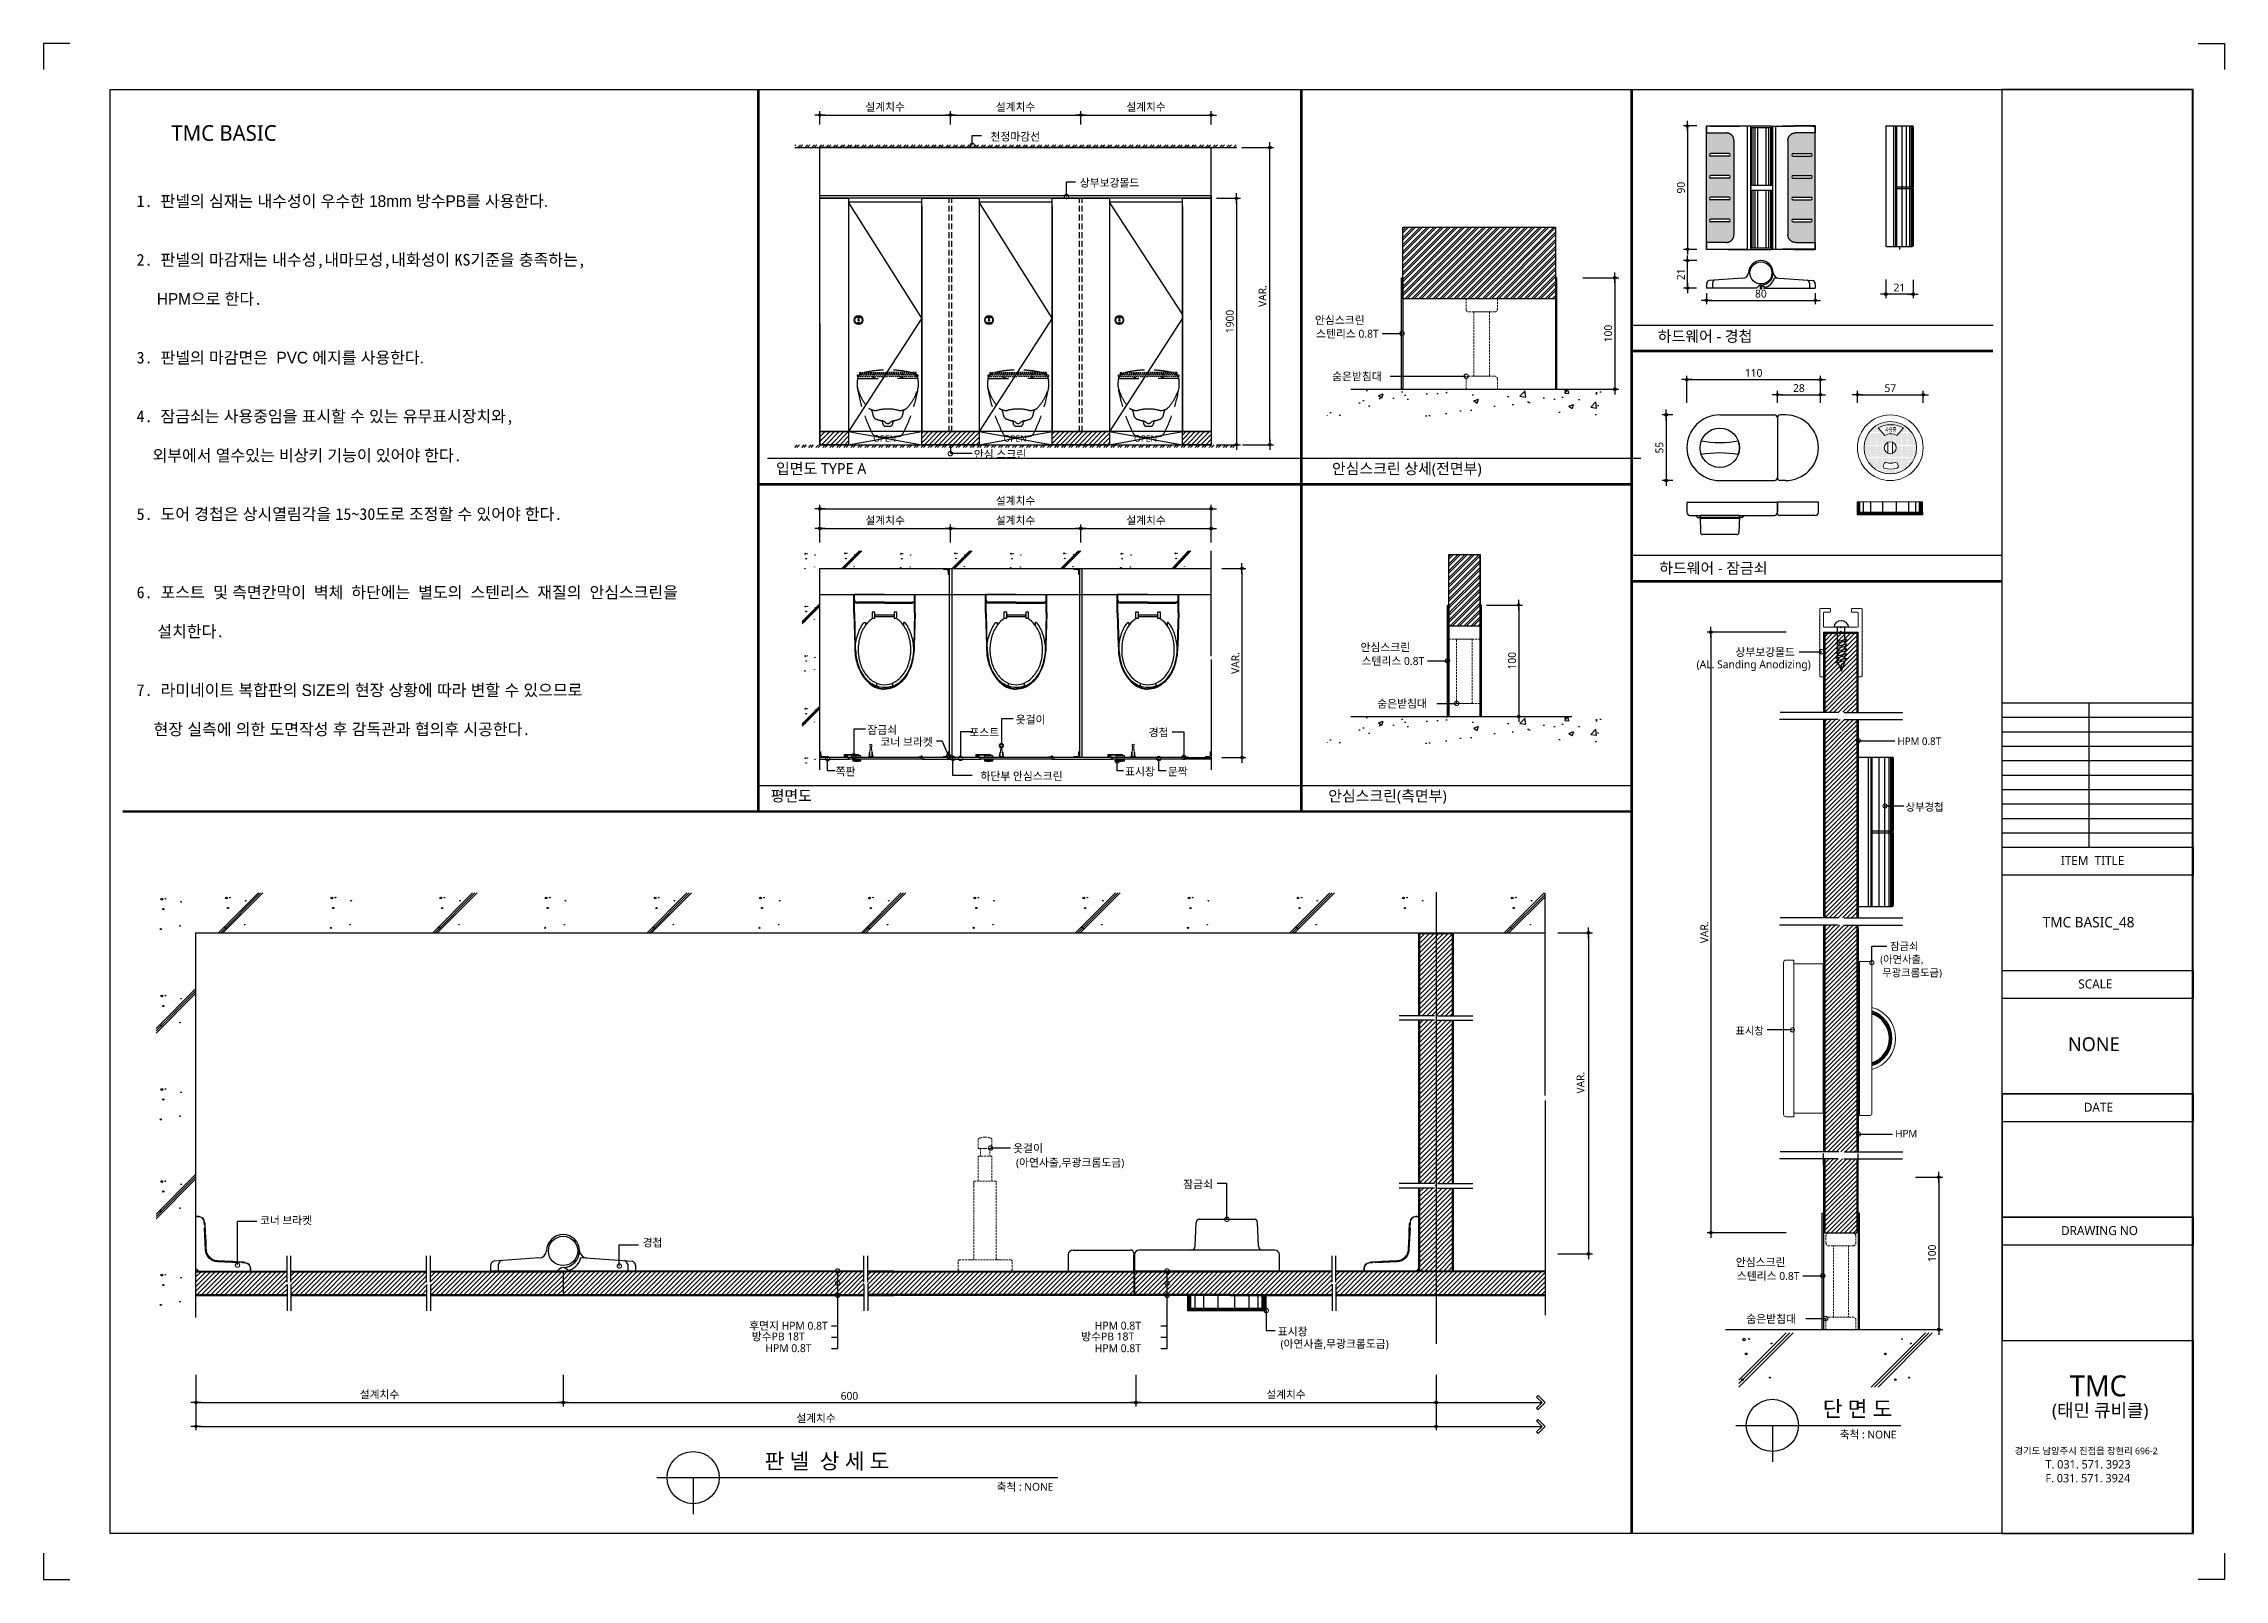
# Model space of a CAD drawing. Extents: x -256 to 8104, y -176 to 5714.
import ezdxf
from ezdxf.enums import TextEntityAlignment as Align

# ---------------------------------------------------------------- set-up
doc = ezdxf.new("R2010")
doc.units = 0
doc.header["$LTSCALE"] = 30
for name, pattern in [('CEN', [62, 60, -1, 0, -1]), ('HIDDEN', [0.375, 0.25, -0.125]), ('HIDDEN2', [4.7625, 3.175, -1.5875])]:
    doc.linetypes.add(name, pattern=pattern)
doc.layers.get('0').update_dxf_attribs({"linetype": 'CONTINUOUS'})
doc.layers.get('DEFPOINTS').update_dxf_attribs({"linetype": 'CONTINUOUS'})
for name, color, linetype in [('02---제품선', 4, 'CONTINUOUS'), ('0_toilet', 6, 'CONTINUOUS'), ('C', 2, 'CONTINUOUS'), ('curior-0Line', 252, 'CONTINUOUS'), ('DIM', 7, 'CONTINUOUS'), ('HAT', 8, 'CONTINUOUS'), ('HID', 9, 'HIDDEN'), ('jac text', 7, 'CONTINUOUS'), ('TIT', 3, 'CONTINUOUS'), ('경첩', 4, 'CONTINUOUS'), ('기타', 1, 'CONTINUOUS'), ('문자', 3, 'CONTINUOUS'), ('부자재', 4, 'CONTINUOUS'), ('상부보강몰드', 4, 'HIDDEN2'), ('옷걸이', 4, 'CONTINUOUS'), ('잠금쇠(회전형)', 4, 'CONTINUOUS'), ('중심선', 1, 'CEN'), ('치수', 1, 'CONTINUOUS'), ('판넬', 2, 'CONTINUOUS'), ('해치', 8, 'CONTINUOUS')]:
    doc.layers.add(name, color=color, linetype=linetype)
doc.styles.add('HDW', font='gulim.ttc')
doc.styles.add('돋움', font='malgun.ttf')
doc.dimstyles.new('10', dxfattribs={"dimscale": 10, "dimtxt": 3, "dimasz": 1, "dimexe": 1.5, "dimexo": 2, "dimgap": 1, "dimtad": 1, "dimdec": 0, "dimlunit": 6, "dimtxsty": '돋움', "dimblk": 'DIMDOT', "dimcen": -1, "dimdle": 1.5, "dimclrt": 3, "dimazin": 3, "dimtfac": 1, "dimtdec": 0, "dimtix": 1, "dimtmove": 2, "dimatfit": 3, "dimldrblk": 'DIMDOT', "dimarcsym": 0})
pattern_1 = [(45, (70955.914, -13822.053), (-8.55643, 8.55643), [])]
pattern_2 = [(45, (70148.375, -13933.632), (-8.980256, 8.980256), [])]
pattern_3 = [(45, (70151.98, -13962.043), (-8.980256, 8.980256), [])]

# ---------------------------------------------------------------- blocks, each defined once
blk = doc.blocks.new('DIMDOT')
at = {"linetype": 'Continuous'}
blk.add_line((-2, 0), (2, 0), dxfattribs=at)
for radius in [0.5, 0.25]:
    blk.add_circle((0, 0), radius, dxfattribs=at)
blk = doc.blocks.new('*D1286')
at = {"layer": 'DEFPOINTS', "color": 0}
for p in [(81693.7, -8346.1), (81193.7, -8402.4), (81693.7, -8402.4)]:
    blk.add_point(p, dxfattribs=at)
at = {"layer": 'DIM', "color": 0, "lineweight": -2, "ltscale": 10}
for p, q in [((81193.7, -8382.4), (81193.7, -8331.1)), ((81203.7, -8346.1), (81683.7, -8346.1)), ((81693.7, -8382.4), (81693.7, -8331.1))]:
    blk.add_line(p, q, dxfattribs=at)
at = {"layer": 'DIM', "color": 0, "lineweight": -2, "xscale": 10, "yscale": 10, "zscale": 10, "rotation": 180}
blk.add_blockref('DIMDOT', (81193.7, -8346.1), dxfattribs=at)
at = {"layer": 'DIM', "color": 0, "lineweight": -2, "xscale": 10, "yscale": 10, "zscale": 10}
blk.add_blockref('DIMDOT', (81693.7, -8346.1), dxfattribs=at)
at = {"layer": 'DIM', "color": 3, "insert": (81443.7, -8316.5), "char_height": 30, "attachment_point": 5, "style": '돋움'}
blk.add_mtext('설계치수', dxfattribs=at)
blk = doc.blocks.new('*D1287')
at = {"layer": 'DEFPOINTS', "color": 0}
for p in [(82193.7, -8346.1), (81693.7, -8402.4), (82193.7, -8402.4)]:
    blk.add_point(p, dxfattribs=at)
at = {"layer": 'DIM', "color": 0, "lineweight": -2, "ltscale": 10}
for p, q in [((81693.7, -8382.4), (81693.7, -8331.1)), ((81703.7, -8346.1), (82183.7, -8346.1)), ((82193.7, -8382.4), (82193.7, -8331.1))]:
    blk.add_line(p, q, dxfattribs=at)
at = {"layer": 'DIM', "color": 0, "lineweight": -2, "xscale": 10, "yscale": 10, "zscale": 10, "rotation": 180}
blk.add_blockref('DIMDOT', (81693.7, -8346.1), dxfattribs=at)
at = {"layer": 'DIM', "color": 0, "lineweight": -2, "xscale": 10, "yscale": 10, "zscale": 10}
blk.add_blockref('DIMDOT', (82193.7, -8346.1), dxfattribs=at)
at = {"layer": 'DIM', "color": 3, "insert": (81943.7, -8316.5), "char_height": 30, "attachment_point": 5, "style": '돋움'}
blk.add_mtext('설계치수', dxfattribs=at)
blk = doc.blocks.new('*D1288')
at = {"layer": 'DEFPOINTS', "color": 0}
for p in [(82693.7, -8346.1), (82193.7, -8402.4), (82693.7, -8402.4)]:
    blk.add_point(p, dxfattribs=at)
at = {"layer": 'DIM', "color": 0, "lineweight": -2, "ltscale": 10}
for p, q in [((82193.7, -8382.4), (82193.7, -8331.1)), ((82203.7, -8346.1), (82683.7, -8346.1)), ((82693.7, -8382.4), (82693.7, -8331.1))]:
    blk.add_line(p, q, dxfattribs=at)
at = {"layer": 'DIM', "color": 0, "lineweight": -2, "xscale": 10, "yscale": 10, "zscale": 10, "rotation": 180}
blk.add_blockref('DIMDOT', (82193.7, -8346.1), dxfattribs=at)
at = {"layer": 'DIM', "color": 0, "lineweight": -2, "xscale": 10, "yscale": 10, "zscale": 10}
blk.add_blockref('DIMDOT', (82693.7, -8346.1), dxfattribs=at)
at = {"layer": 'DIM', "color": 3, "insert": (82443.7, -8316.5), "char_height": 30, "attachment_point": 5, "style": '돋움'}
blk.add_mtext('설계치수', dxfattribs=at)
blk = doc.blocks.new('*D1289')
at = {"layer": 'DEFPOINTS', "color": 0}
for p in [(82693.7, -8665.3), (82693.7, -9610.3), (82790.6, -9610.3)]:
    blk.add_point(p, dxfattribs=at)
at = {"layer": 'DIM', "color": 0, "lineweight": -2, "ltscale": 10}
for p, q in [((82713.7, -8665.3), (82805.6, -8665.3)), ((82790.6, -8675.3), (82790.6, -9600.3)), ((82713.7, -9610.3), (82805.6, -9610.3))]:
    blk.add_line(p, q, dxfattribs=at)
at = {"layer": 'DIM', "color": 0, "lineweight": -2, "xscale": 10, "yscale": 10, "zscale": 10}
for p, rotation in [((82790.6, -8665.3), 90), ((82790.6, -9610.3), 270)]:
    blk.add_blockref('DIMDOT', p, dxfattribs=dict(at, rotation=rotation))
at = {"layer": 'DIM', "color": 3, "insert": (82765, -9137.8), "char_height": 30, "attachment_point": 5, "rotation": 90, "style": '돋움'}
blk.add_mtext('1900', dxfattribs=at)
blk = doc.blocks.new('*D1290')
at = {"layer": 'DEFPOINTS', "color": 0}
for p in [(82714.7, -10085.2), (82714.7, -10810.2), (82811.6, -10810.2)]:
    blk.add_point(p, dxfattribs=at)
at = {"layer": 'DIM', "color": 0, "lineweight": -2, "ltscale": 10}
for p, q in [((82734.7, -10085.2), (82826.6, -10085.2)), ((82811.6, -10095.2), (82811.6, -10800.2)), ((82734.7, -10810.2), (82826.6, -10810.2))]:
    blk.add_line(p, q, dxfattribs=at)
at = {"layer": 'DIM', "color": 0, "lineweight": -2, "xscale": 10, "yscale": 10, "zscale": 10}
for p, rotation in [((82811.6, -10085.2), 90), ((82811.6, -10810.2), 270)]:
    blk.add_blockref('DIMDOT', p, dxfattribs=dict(at, rotation=rotation))
at = {"layer": 'DIM', "color": 3, "insert": (82786.4, -10447.7), "char_height": 30, "attachment_point": 5, "rotation": 90, "style": '돋움'}
blk.add_mtext('VAR.', dxfattribs=at)
blk = doc.blocks.new('_DOTSMALL')
at = {"color": 0, "linetype": 'ByBlock', "const_width": 0.5}
blk.add_lwpolyline([(-0.0625, 0, 1), (0.0625, 0, 1)], format="xyb", close=True, dxfattribs=at)
blk = doc.blocks.new('A$C63EC304E')
at = {"layer": '치수', "color": 1, "xscale": 2.5, "yscale": 2.5, "zscale": 2.5, "rotation": 234.3098741996962}
blk.add_blockref('_DOTSMALL', (0.31, 0.31), dxfattribs=at)
blk = doc.blocks.new('A$C2BC9653E')
at = {"layer": '치수', "xscale": 0.3333333333333333, "yscale": 0.3333333333333333, "zscale": 0.3333333333333333}
blk.add_blockref('A$C63EC304E', (0, 0), dxfattribs=at)
blk = doc.blocks.new('A$C7FC71301')
at = {"layer": '치수', "rotation": 180}
blk.add_blockref('A$C2BC9653E', (0.21, 0.21), dxfattribs=at)
blk = doc.blocks.new('A$C4A20372B')
at = {"layer": '치수'}
blk.add_blockref('A$C7FC71301', (0, 0), dxfattribs=at)
blk = doc.blocks.new('A$C566469F5')
at = {"layer": '치수'}
blk.add_blockref('A$C4A20372B', (0, 0), dxfattribs=at)
blk = doc.blocks.new('A$C7E317CD4')
at = {"layer": '해치', "xscale": 2, "yscale": 2, "zscale": 2}
blk.add_blockref('A$C566469F5', (0, 0), dxfattribs=at)
blk = doc.blocks.new('A$C601D7F27')
at = {"layer": '치수'}
blk.add_blockref('A$C7E317CD4', (0, 0), dxfattribs=at)
blk = doc.blocks.new('A$C38802C08')
at = {"layer": '치수'}
blk.add_blockref('A$C601D7F27', (0, 0), dxfattribs=at)
blk = doc.blocks.new('*D1291')
at = {"layer": 'DEFPOINTS', "color": 0}
for p in [(82693.7, -9931.7), (82193.7, -10004.8), (82693.7, -10004.8)]:
    blk.add_point(p, dxfattribs=at)
at = {"layer": 'DIM', "color": 0, "lineweight": -2, "ltscale": 10}
for p, q in [((82193.7, -9984.8), (82193.7, -9916.7)), ((82203.7, -9931.7), (82683.7, -9931.7)), ((82693.7, -9984.8), (82693.7, -9916.7))]:
    blk.add_line(p, q, dxfattribs=at)
at = {"layer": 'DIM', "color": 0, "lineweight": -2, "xscale": 10, "yscale": 10, "zscale": 10, "rotation": 180}
blk.add_blockref('DIMDOT', (82193.7, -9931.7), dxfattribs=at)
at = {"layer": 'DIM', "color": 0, "lineweight": -2, "xscale": 10, "yscale": 10, "zscale": 10}
blk.add_blockref('DIMDOT', (82693.7, -9931.7), dxfattribs=at)
at = {"layer": 'DIM', "color": 3, "insert": (82443.7, -9902), "char_height": 30, "attachment_point": 5, "style": '돋움'}
blk.add_mtext('설계치수', dxfattribs=at)
blk = doc.blocks.new('*D1292')
at = {"layer": 'DEFPOINTS', "color": 0}
for p in [(82693.7, -9856.3), (81193.7, -10004.8), (82693.7, -10004.8)]:
    blk.add_point(p, dxfattribs=at)
at = {"layer": 'DIM', "color": 0, "lineweight": -2, "ltscale": 10}
for p, q in [((81193.7, -9984.8), (81193.7, -9841.3)), ((81203.7, -9856.3), (82683.7, -9856.3)), ((82693.7, -9984.8), (82693.7, -9841.3))]:
    blk.add_line(p, q, dxfattribs=at)
at = {"layer": 'DIM', "color": 0, "lineweight": -2, "xscale": 10, "yscale": 10, "zscale": 10, "rotation": 180}
blk.add_blockref('DIMDOT', (81193.7, -9856.3), dxfattribs=at)
at = {"layer": 'DIM', "color": 0, "lineweight": -2, "xscale": 10, "yscale": 10, "zscale": 10}
blk.add_blockref('DIMDOT', (82693.7, -9856.3), dxfattribs=at)
at = {"layer": 'DIM', "color": 3, "insert": (81943.7, -9826.7), "char_height": 30, "attachment_point": 5, "style": '돋움'}
blk.add_mtext('설계치수', dxfattribs=at)
blk = doc.blocks.new('*D1293')
at = {"layer": 'DEFPOINTS', "color": 0}
for p in [(82193.7, -9931.7), (81693.7, -10004.8), (82193.7, -10004.8)]:
    blk.add_point(p, dxfattribs=at)
at = {"layer": 'DIM', "color": 0, "lineweight": -2, "ltscale": 10}
for p, q in [((81693.7, -9984.8), (81693.7, -9916.7)), ((81703.7, -9931.7), (82183.7, -9931.7)), ((82193.7, -9984.8), (82193.7, -9916.7))]:
    blk.add_line(p, q, dxfattribs=at)
at = {"layer": 'DIM', "color": 0, "lineweight": -2, "xscale": 10, "yscale": 10, "zscale": 10, "rotation": 180}
blk.add_blockref('DIMDOT', (81693.7, -9931.7), dxfattribs=at)
at = {"layer": 'DIM', "color": 0, "lineweight": -2, "xscale": 10, "yscale": 10, "zscale": 10}
blk.add_blockref('DIMDOT', (82193.7, -9931.7), dxfattribs=at)
at = {"layer": 'DIM', "color": 3, "insert": (81943.7, -9902), "char_height": 30, "attachment_point": 5, "style": '돋움'}
blk.add_mtext('설계치수', dxfattribs=at)
blk = doc.blocks.new('*D1294')
at = {"layer": 'DEFPOINTS', "color": 0}
for p in [(81693.7, -9931.7), (81193.7, -10004.8), (81693.7, -10004.8)]:
    blk.add_point(p, dxfattribs=at)
at = {"layer": 'DIM', "color": 0, "lineweight": -2, "ltscale": 10}
for p, q in [((81193.7, -9984.8), (81193.7, -9916.7)), ((81203.7, -9931.7), (81683.7, -9931.7)), ((81693.7, -9984.8), (81693.7, -9916.7))]:
    blk.add_line(p, q, dxfattribs=at)
at = {"layer": 'DIM', "color": 0, "lineweight": -2, "xscale": 10, "yscale": 10, "zscale": 10, "rotation": 180}
blk.add_blockref('DIMDOT', (81193.7, -9931.7), dxfattribs=at)
at = {"layer": 'DIM', "color": 0, "lineweight": -2, "xscale": 10, "yscale": 10, "zscale": 10}
blk.add_blockref('DIMDOT', (81693.7, -9931.7), dxfattribs=at)
at = {"layer": 'DIM', "color": 3, "insert": (81443.7, -9902), "char_height": 30, "attachment_point": 5, "style": '돋움'}
blk.add_mtext('설계치수', dxfattribs=at)
blk = doc.blocks.new('*D1295')
at = {"layer": 'DEFPOINTS', "color": 0}
for p in [(85029.1, -9360.8), (84517.1, -9469.4), (85029.1, -9469.4)]:
    blk.add_point(p, dxfattribs=at)
at = {"layer": 'DIM', "color": 0, "lineweight": -2, "ltscale": 10}
for p, q in [((84517.1, -9449.4), (84517.1, -9345.8)), ((84527.1, -9360.8), (85019.1, -9360.8)), ((85029.1, -9449.4), (85029.1, -9345.8))]:
    blk.add_line(p, q, dxfattribs=at)
at = {"layer": 'DIM', "color": 0, "lineweight": -2, "xscale": 10, "yscale": 10, "zscale": 10, "rotation": 180}
blk.add_blockref('DIMDOT', (84517.1, -9360.8), dxfattribs=at)
at = {"layer": 'DIM', "color": 0, "lineweight": -2, "xscale": 10, "yscale": 10, "zscale": 10}
blk.add_blockref('DIMDOT', (85029.1, -9360.8), dxfattribs=at)
at = {"layer": 'DIM', "color": 3, "insert": (84773.1, -9335.2), "char_height": 30, "attachment_point": 5, "style": '돋움'}
blk.add_mtext('110', dxfattribs=at)
blk = doc.blocks.new('*D1296')
at = {"layer": 'DEFPOINTS', "color": 0}
for p in [(85029.1, -9418.7), (84864.1, -9469.4), (85029.1, -9469.4)]:
    blk.add_point(p, dxfattribs=at)
at = {"layer": 'DIM', "color": 0, "lineweight": -2, "ltscale": 10}
for p, q in [((84864.1, -9449.4), (84864.1, -9403.7)), ((84874.1, -9418.7), (85019.1, -9418.7)), ((85029.1, -9449.4), (85029.1, -9403.7))]:
    blk.add_line(p, q, dxfattribs=at)
at = {"layer": 'DIM', "color": 0, "lineweight": -2, "xscale": 10, "yscale": 10, "zscale": 10, "rotation": 180}
blk.add_blockref('DIMDOT', (84864.1, -9418.7), dxfattribs=at)
at = {"layer": 'DIM', "color": 0, "lineweight": -2, "xscale": 10, "yscale": 10, "zscale": 10}
blk.add_blockref('DIMDOT', (85029.1, -9418.7), dxfattribs=at)
at = {"layer": 'DIM', "color": 3, "insert": (84946.6, -9393.2), "char_height": 30, "attachment_point": 5, "style": '돋움'}
blk.add_mtext('28', dxfattribs=at)
blk = doc.blocks.new('*D1297')
at = {"layer": 'DEFPOINTS', "color": 0}
for p in [(85422.9, -9418.7), (85170.9, -9469.4), (85422.9, -9469.4)]:
    blk.add_point(p, dxfattribs=at)
at = {"layer": 'DIM', "color": 0, "lineweight": -2, "ltscale": 10}
for p, q in [((85170.9, -9449.4), (85170.9, -9403.7)), ((85180.9, -9418.7), (85412.9, -9418.7)), ((85422.9, -9449.4), (85422.9, -9403.7))]:
    blk.add_line(p, q, dxfattribs=at)
at = {"layer": 'DIM', "color": 0, "lineweight": -2, "xscale": 10, "yscale": 10, "zscale": 10, "rotation": 180}
blk.add_blockref('DIMDOT', (85170.9, -9418.7), dxfattribs=at)
at = {"layer": 'DIM', "color": 0, "lineweight": -2, "xscale": 10, "yscale": 10, "zscale": 10}
blk.add_blockref('DIMDOT', (85422.9, -9418.7), dxfattribs=at)
at = {"layer": 'DIM', "color": 3, "insert": (85296.9, -9393.5), "char_height": 30, "attachment_point": 5, "style": '돋움'}
blk.add_mtext('57', dxfattribs=at)
blk = doc.blocks.new('*D1298')
at = {"layer": 'DEFPOINTS', "color": 0}
for p in [(84574.8, -8388), (84519.8, -8861.1), (84574.8, -8861.1)]:
    blk.add_point(p, dxfattribs=at)
at = {"layer": 'DIM', "color": 0, "lineweight": -2, "ltscale": 10}
for p, q in [((84554.8, -8388), (84504.8, -8388)), ((84519.8, -8398), (84519.8, -8851.1)), ((84554.8, -8861.1), (84504.8, -8861.1))]:
    blk.add_line(p, q, dxfattribs=at)
at = {"layer": 'DIM', "color": 0, "lineweight": -2, "xscale": 10, "yscale": 10, "zscale": 10}
for p, rotation in [((84519.8, -8388), 90), ((84519.8, -8861.1), 270)]:
    blk.add_blockref('DIMDOT', p, dxfattribs=dict(at, rotation=rotation))
at = {"layer": 'DIM', "color": 3, "insert": (84494.3, -8624.6), "char_height": 30, "attachment_point": 5, "rotation": 90, "style": '돋움'}
blk.add_mtext('90', dxfattribs=at)
blk = doc.blocks.new('*D1299')
at = {"layer": 'DEFPOINTS', "color": 0}
for p in [(84592.4, -9009.4), (85009.5, -9009.4), (85009.5, -9056.7)]:
    blk.add_point(p, dxfattribs=at)
at = {"layer": 'DIM', "color": 0, "lineweight": -2, "ltscale": 10}
for p, q in [((84592.4, -9029.4), (84592.4, -9071.7)), ((84602.4, -9056.7), (84999.5, -9056.7)), ((85009.5, -9029.4), (85009.5, -9071.7))]:
    blk.add_line(p, q, dxfattribs=at)
at = {"layer": 'DIM', "color": 0, "lineweight": -2, "xscale": 10, "yscale": 10, "zscale": 10, "rotation": 180}
blk.add_blockref('DIMDOT', (84592.4, -9056.7), dxfattribs=at)
at = {"layer": 'DIM', "color": 0, "lineweight": -2, "xscale": 10, "yscale": 10, "zscale": 10}
blk.add_blockref('DIMDOT', (85009.5, -9056.7), dxfattribs=at)
at = {"layer": 'DIM', "color": 3, "insert": (84800.9, -9031.2), "char_height": 30, "attachment_point": 5, "style": '돋움'}
blk.add_mtext('80', dxfattribs=at)
blk = doc.blocks.new('*D1300')
at = {"layer": 'DEFPOINTS', "color": 0}
for p in [(84519.8, -8904.4), (84574.8, -8904.4), (84574.1, -9009.4)]:
    blk.add_point(p, dxfattribs=at)
at = {"layer": 'DIM', "color": 0, "lineweight": -2, "ltscale": 10}
for p, q in [((84554.8, -8904.4), (84504.8, -8904.4)), ((84519.8, -8999.4), (84519.8, -8914.4)), ((84554.1, -9009.4), (84504.8, -9009.4))]:
    blk.add_line(p, q, dxfattribs=at)
at = {"layer": 'DIM', "color": 0, "lineweight": -2, "xscale": 10, "yscale": 10, "zscale": 10}
for p, rotation in [((84519.8, -8904.4), 90), ((84519.8, -9009.4), 270)]:
    blk.add_blockref('DIMDOT', p, dxfattribs=dict(at, rotation=rotation))
at = {"layer": 'DIM', "color": 3, "insert": (84494.4, -8956.9), "char_height": 30, "attachment_point": 5, "rotation": 90, "style": '돋움'}
blk.add_mtext('21', dxfattribs=at)
blk = doc.blocks.new('*D1301')
at = {"layer": 'DEFPOINTS', "color": 0}
for p in [(85279.3, -8957.2), (85384.3, -8957.9), (85279.3, -9032.9)]:
    blk.add_point(p, dxfattribs=at)
at = {"layer": 'DIM', "color": 0, "lineweight": -2, "ltscale": 10}
for p, q in [((85279.3, -8977.2), (85279.3, -9047.9)), ((85384.3, -8977.9), (85384.3, -9047.9)), ((85374.3, -9032.9), (85289.3, -9032.9))]:
    blk.add_line(p, q, dxfattribs=at)
at = {"layer": 'DIM', "color": 0, "lineweight": -2, "xscale": 10, "yscale": 10, "zscale": 10, "rotation": 180}
blk.add_blockref('DIMDOT', (85279.3, -9032.9), dxfattribs=at)
at = {"layer": 'DIM', "color": 0, "lineweight": -2, "xscale": 10, "yscale": 10, "zscale": 10}
blk.add_blockref('DIMDOT', (85384.3, -9032.9), dxfattribs=at)
at = {"layer": 'DIM', "color": 3, "insert": (85331.8, -9007.5), "char_height": 30, "attachment_point": 5, "style": '돋움'}
blk.add_mtext('21', dxfattribs=at)
blk = doc.blocks.new('A$C10E41893')
at = {"layer": '부자재'}
for p, q in [((6, 0), (6, 196)), ((123, 196), (6, 196)), ((123, 192), (6, 192)), ((55, 0), (55, 177)), ((61, 0), (61, 177)), ((6, 0), (6, -196)), ((55, 0), (55, -177)), ((61, 0), (61, -177)), ((123, -192), (6, -192)), ((123, -196), (6, -196))]:
    blk.add_line(p, q, dxfattribs=at)
for points in [[(123, 196, -0.012538), (123, 196), (335, 190, -0.055395), (445, 175, -0.154276), (577, 93, -0.179504), (612, 0, -0.179504)], [(123, 192, -0.012538), (123, 192), (335, 187, -0.055395), (444, 172, -0.154276), (574, 91, -0.179504), (608, 0, -0.179504)], [(157, -72, 0.089162), (200, -119, 0.085733), (270, -155, 0.075373), (359, -168, 0.075373), (447, -155, 0.085733), (517, -119, 0.106084), (567, -62, 0.126931), (583, 0, 0.126931), (567, 62, 0.106084), (517, 119, 0.085733), (447, 155, 0.075373), (359, 168, 0.075373), (270, 155, 0.085733), (200, 119, 0.089162), (157, 72)], [(572, 51), (589, 51), (589, 60, 0.021185), (583, 71, 0.106084), (528, 134, 0.085733), (453, 172, 0.075373), (359, 187, 0.075373), (265, 172, 0.085733), (189, 134, 0.007337), (184, 130), (184, 122), (205, 122)], [(123, -196, 0.012538), (123, -196), (335, -190, 0.055395), (445, -175, 0.154276), (577, -93, 0.179504), (612, 0, 0.179504)], [(123, -192, 0.012538), (123, -192), (335, -187, 0.055395), (444, -172, 0.154276), (574, -91, 0.179504), (608, 0, 0.179504)], [(589, -51, 0.090214), (598, 0, 0.090214), (589, 51, 0.106084)], [(572, -51), (589, -51), (589, -60, -0.021185), (583, -71, -0.106084), (528, -134, -0.085733), (453, -172, -0.075373), (359, -187, -0.075373), (265, -172, -0.085733), (189, -134, -0.007337), (184, -130), (184, -122), (205, -122)]]:
    blk.add_lwpolyline(points, format="xyb", dxfattribs=at)
blk.add_lwpolyline([(138, -61), (119, -61), (119, -79), (157, -79), (157, -61), (138, -61), (147, -61), (147, 61), (138, 61), (157, 61), (157, 79), (119, 79), (119, 61), (138, 61), (138, -61), (119, -61)], dxfattribs=at)
for centre, start, end in [((40, 177), 0, 90), ((46, 177), 0, 90), ((40, -177), 270, 0), ((46, -177), 270, 0)]:
    blk.add_arc(centre, 15, start, end, dxfattribs=at)
blk = doc.blocks.new('A$C460A2A32')
at = {"color": 0}
for p, q in [((3, 20), (0, 16)), ((3, 20), (9, 20)), ((4, 10), (162, 10)), ((9, 20), (162, 20)), ((13, 32), (11, 30)), ((13, 32), (162, 32)), ((13, 27), (162, 27)), ((312, 32), (162, 32)), ((312, 27), (162, 27)), ((316, 20), (162, 20)), ((321, 10), (162, 10)), ((312, 32), (313, 30)), ((322, 20), (316, 20)), ((322, 20), (324, 16))]:
    blk.add_line(p, q, dxfattribs=at)
for centre, radius, start, end in [((4, 14), 4, 150.0107, 270), ((13, 29), 2, 135, 270), ((109, 28), 26, 182.6717, 198.4118), ((109, 10), 26, 180, 202.6199), ((107, 28), 23, 183.0205, 200.9186), ((107, 10), 23, 180, 205.7715), ((69, 10), 23, 334.2285, 0), ((69, 28), 23, 339.0814, 356.9795), ((67, 10), 26, 337.3801, 0), ((67, 28), 26, 341.5882, 357.3283), ((257, 10), 26, 180, 202.6199), ((257, 28), 26, 182.6717, 198.4118), ((256, 28), 23, 183.0205, 200.9186), ((256, 10), 23, 180, 205.7715), ((217, 10), 23, 334.2285, 0), ((217, 28), 23, 339.0814, 356.9795), ((216, 28), 26, 341.5882, 357.3283), ((216, 10), 26, 337.3801, 0), ((312, 29), 2, 270, 45), ((321, 14), 4, 270, 29.9893)]:
    blk.add_arc(centre, radius, start, end, dxfattribs=at)
blk = doc.blocks.new('*D1302')
at = {"layer": 'DEFPOINTS', "color": 0}
for p in [(84482.8, -9495.9), (84437.2, -9747.9), (84482.8, -9747.9)]:
    blk.add_point(p, dxfattribs=at)
at = {"layer": 'DIM', "color": 0, "lineweight": -2, "ltscale": 10}
for p, q in [((84462.8, -9495.9), (84422.2, -9495.9)), ((84437.2, -9505.9), (84437.2, -9737.9)), ((84462.8, -9747.9), (84422.2, -9747.9))]:
    blk.add_line(p, q, dxfattribs=at)
at = {"layer": 'DIM', "color": 0, "lineweight": -2, "xscale": 10, "yscale": 10, "zscale": 10}
for p, rotation in [((84437.2, -9495.9), 90), ((84437.2, -9747.9), 270)]:
    blk.add_blockref('DIMDOT', p, dxfattribs=dict(at, rotation=rotation))
at = {"layer": 'DIM', "color": 3, "insert": (84411.9, -9621.9), "char_height": 30, "attachment_point": 5, "rotation": 90, "style": '돋움'}
blk.add_mtext('55', dxfattribs=at)
blk = doc.blocks.new('*D1303')
at = {"layer": 'DEFPOINTS', "color": 0}
for p in [(84918.1, -10329), (84609.4, -12632.3), (84918.1, -12632.3)]:
    blk.add_point(p, dxfattribs=at)
at = {"layer": 'DIM', "color": 0, "lineweight": -2, "ltscale": 10}
for p, q in [((84898.1, -10329), (84594.4, -10329)), ((84609.4, -10339), (84609.4, -12622.3)), ((84898.1, -12632.3), (84594.4, -12632.3))]:
    blk.add_line(p, q, dxfattribs=at)
at = {"layer": 'DIM', "color": 0, "lineweight": -2, "xscale": 10, "yscale": 10, "zscale": 10}
for p, rotation in [((84609.4, -10329), 90), ((84609.4, -12632.3), 270)]:
    blk.add_blockref('DIMDOT', p, dxfattribs=dict(at, rotation=rotation))
at = {"layer": 'DIM', "color": 3, "insert": (84584.1, -11480.6), "char_height": 30, "attachment_point": 5, "rotation": 90, "style": '돋움'}
blk.add_mtext('VAR.', dxfattribs=at)
blk = doc.blocks.new('A$C13EB2441')
for p, q in [((0.84, 7.37), (0.84, 14.11)), ((0.84, 6.74), (0.84, 0))]:
    blk.add_line(p, q)
blk = doc.blocks.new('*D1304')
at = {"layer": 'DEFPOINTS', "color": 0}
for p in [(85373.8, -12419.5), (85382.9, -13003.8), (85482.8, -13003.8)]:
    blk.add_point(p, dxfattribs=at)
at = {"layer": 'DIM', "color": 0, "lineweight": -2, "ltscale": 10}
for p, q in [((85393.8, -12419.5), (85497.8, -12419.5)), ((85482.8, -12429.5), (85482.8, -12993.8)), ((85402.9, -13003.8), (85497.8, -13003.8))]:
    blk.add_line(p, q, dxfattribs=at)
at = {"layer": 'DIM', "color": 0, "lineweight": -2, "xscale": 10, "yscale": 10, "zscale": 10}
for p, rotation in [((85482.8, -12419.5), 90), ((85482.8, -13003.8), 270)]:
    blk.add_blockref('DIMDOT', p, dxfattribs=dict(at, rotation=rotation))
at = {"layer": 'DIM', "color": 3, "insert": (85457.2, -12711.6), "char_height": 30, "attachment_point": 5, "rotation": 90, "style": '돋움'}
blk.add_mtext('100', dxfattribs=at)
blk = doc.blocks.new('*D1305')
at = {"layer": 'DEFPOINTS', "color": 0}
for p in [(82790.6, -8470.5), (82918, -8470.5), (82793.1, -9610.3)]:
    blk.add_point(p, dxfattribs=at)
at = {"layer": 'DIM', "color": 0, "lineweight": -2, "ltscale": 10}
for p, q in [((82810.6, -8470.5), (82933, -8470.5)), ((82918, -9600.3), (82918, -8480.5)), ((82813.1, -9610.3), (82933, -9610.3))]:
    blk.add_line(p, q, dxfattribs=at)
at = {"layer": 'DIM', "color": 0, "lineweight": -2, "xscale": 10, "yscale": 10, "zscale": 10}
for p, rotation in [((82918, -8470.5), 90), ((82918, -9610.3), 270)]:
    blk.add_blockref('DIMDOT', p, dxfattribs=dict(at, rotation=rotation))
at = {"layer": 'DIM', "color": 3, "insert": (82890.7, -9040.4), "char_height": 30, "attachment_point": 5, "rotation": 90, "style": '돋움'}
blk.add_mtext('VAR.', dxfattribs=at)
blk = doc.blocks.new('*D1306')
at = {"layer": 'DEFPOINTS', "color": 0}
for p in [(78801.8, -13158.1), (80208.9, -13158.1), (80208.9, -13283.8)]:
    blk.add_point(p, dxfattribs=at)
at = {"layer": 'DIM', "color": 0, "lineweight": -2, "ltscale": 10}
for p, q in [((78801.8, -13178.1), (78801.8, -13298.8)), ((80208.9, -13178.1), (80208.9, -13298.8)), ((78811.8, -13283.8), (80198.9, -13283.8))]:
    blk.add_line(p, q, dxfattribs=at)
at = {"layer": 'DIM', "color": 0, "lineweight": -2, "xscale": 10, "yscale": 10, "zscale": 10, "rotation": 180}
blk.add_blockref('DIMDOT', (78801.8, -13283.8), dxfattribs=at)
at = {"layer": 'DIM', "color": 0, "lineweight": -2, "xscale": 10, "yscale": 10, "zscale": 10}
blk.add_blockref('DIMDOT', (80208.9, -13283.8), dxfattribs=at)
at = {"layer": 'DIM', "color": 3, "insert": (79505.3, -13254.2), "char_height": 30, "attachment_point": 5, "style": '돋움'}
blk.add_mtext('설계치수', dxfattribs=at)
blk = doc.blocks.new('*D1307')
at = {"layer": 'DEFPOINTS', "color": 0}
for p in [(78801.8, -13158.1), (83555.7, -13158.1), (83555.7, -13375.3)]:
    blk.add_point(p, dxfattribs=at)
at = {"layer": 'DIM', "color": 0, "lineweight": -2, "ltscale": 10}
for p, q in [((78801.8, -13178.1), (78801.8, -13390.3)), ((83555.7, -13178.1), (83555.7, -13390.3)), ((78811.8, -13375.3), (83545.7, -13375.3))]:
    blk.add_line(p, q, dxfattribs=at)
at = {"layer": 'DIM', "color": 0, "lineweight": -2, "xscale": 10, "yscale": 10, "zscale": 10, "rotation": 180}
blk.add_blockref('DIMDOT', (78801.8, -13375.3), dxfattribs=at)
at = {"layer": 'DIM', "color": 0, "lineweight": -2, "xscale": 10, "yscale": 10, "zscale": 10}
blk.add_blockref('DIMDOT', (83555.7, -13375.3), dxfattribs=at)
at = {"layer": 'DIM', "color": 3, "insert": (81178.7, -13345.6), "char_height": 30, "attachment_point": 5, "style": '돋움'}
blk.add_mtext('설계치수', dxfattribs=at)
blk = doc.blocks.new('*D1308')
at = {"layer": 'DEFPOINTS', "color": 0}
for p in [(82404.8, -13158.1), (83555.7, -13158.1), (83555.7, -13283.8)]:
    blk.add_point(p, dxfattribs=at)
at = {"layer": 'DIM', "color": 0, "lineweight": -2, "ltscale": 10}
for p, q in [((82404.8, -13178.1), (82404.8, -13298.8)), ((83555.7, -13178.1), (83555.7, -13298.8)), ((82414.8, -13283.8), (83545.7, -13283.8))]:
    blk.add_line(p, q, dxfattribs=at)
at = {"layer": 'DIM', "color": 0, "lineweight": -2, "xscale": 10, "yscale": 10, "zscale": 10, "rotation": 180}
blk.add_blockref('DIMDOT', (82404.8, -13283.8), dxfattribs=at)
at = {"layer": 'DIM', "color": 0, "lineweight": -2, "xscale": 10, "yscale": 10, "zscale": 10}
blk.add_blockref('DIMDOT', (83555.7, -13283.8), dxfattribs=at)
at = {"layer": 'DIM', "color": 3, "insert": (82980.3, -13254.2), "char_height": 30, "attachment_point": 5, "style": '돋움'}
blk.add_mtext('설계치수', dxfattribs=at)
blk = doc.blocks.new('*D1309')
at = {"layer": 'DEFPOINTS', "color": 0}
for p in [(80208.9, -13158.1), (82404.8, -13158.1), (82404.8, -13283.8)]:
    blk.add_point(p, dxfattribs=at)
at = {"layer": 'DIM', "color": 0, "lineweight": -2, "ltscale": 10}
for p, q in [((80208.9, -13178.1), (80208.9, -13298.8)), ((82404.8, -13178.1), (82404.8, -13298.8)), ((80218.9, -13283.8), (82394.8, -13283.8))]:
    blk.add_line(p, q, dxfattribs=at)
at = {"layer": 'DIM', "color": 0, "lineweight": -2, "xscale": 10, "yscale": 10, "zscale": 10, "rotation": 180}
blk.add_blockref('DIMDOT', (80208.9, -13283.8), dxfattribs=at)
at = {"layer": 'DIM', "color": 0, "lineweight": -2, "xscale": 10, "yscale": 10, "zscale": 10}
blk.add_blockref('DIMDOT', (82404.8, -13283.8), dxfattribs=at)
at = {"layer": 'DIM', "color": 3, "insert": (81306.9, -13258.3), "char_height": 30, "attachment_point": 5, "style": '돋움'}
blk.add_mtext('600', dxfattribs=at)
blk = doc.blocks.new('A$C06B31977')
for p, q in [((1.26, 11.06), (1.26, 21.17)), ((1.26, 10.11), (1.26, 0))]:
    blk.add_line(p, q)
blk = doc.blocks.new('*D1310')
at = {"layer": 'DEFPOINTS', "color": 0}
for p in [(84002.5, -11482.5), (84002.5, -12713.8), (84140.3, -12713.8)]:
    blk.add_point(p, dxfattribs=at)
at = {"layer": 'DIM', "color": 0, "lineweight": -2, "ltscale": 10}
for p, q in [((84022.5, -11482.5), (84155.3, -11482.5)), ((84140.3, -11492.5), (84140.3, -12703.8)), ((84022.5, -12713.8), (84155.3, -12713.8))]:
    blk.add_line(p, q, dxfattribs=at)
at = {"layer": 'DIM', "color": 0, "lineweight": -2, "xscale": 10, "yscale": 10, "zscale": 10}
for p, rotation in [((84140.3, -11482.5), 90), ((84140.3, -12713.8), 270)]:
    blk.add_blockref('DIMDOT', p, dxfattribs=dict(at, rotation=rotation))
at = {"layer": 'DIM', "color": 3, "insert": (84109.6, -12057.2), "char_height": 30, "attachment_point": 5, "rotation": 90, "style": '돋움'}
blk.add_mtext('VAR.', dxfattribs=at)
blk = doc.blocks.new('*D1311')
at = {"layer": 'DEFPOINTS', "color": 0}
for p in [(83729.4, -10225.2), (83729.4, -10652.6), (83872.3, -10652.6)]:
    blk.add_point(p, dxfattribs=at)
at = {"layer": 'DIM', "color": 0, "lineweight": -2, "ltscale": 10}
for p, q in [((83749.4, -10225.2), (83887.3, -10225.2)), ((83872.3, -10235.2), (83872.3, -10642.6)), ((83749.4, -10652.6), (83887.3, -10652.6))]:
    blk.add_line(p, q, dxfattribs=at)
at = {"layer": 'DIM', "color": 0, "lineweight": -2, "xscale": 10, "yscale": 10, "zscale": 10}
for p, rotation in [((83872.3, -10225.2), 90), ((83872.3, -10652.6), 270)]:
    blk.add_blockref('DIMDOT', p, dxfattribs=dict(at, rotation=rotation))
at = {"layer": 'DIM', "color": 3, "insert": (83846.7, -10438.9), "char_height": 30, "attachment_point": 5, "rotation": 90, "style": '돋움'}
blk.add_mtext('100', dxfattribs=at)
blk = doc.blocks.new('*D1312')
at = {"layer": 'DEFPOINTS', "color": 0}
for p in [(84098.1, -8970.2), (84098.1, -9397.7), (84241, -9397.7)]:
    blk.add_point(p, dxfattribs=at)
at = {"layer": 'DIM', "color": 0, "lineweight": -2, "ltscale": 10}
for p, q in [((84118.1, -8970.2), (84256, -8970.2)), ((84241, -8980.2), (84241, -9387.7)), ((84118.1, -9397.7), (84256, -9397.7))]:
    blk.add_line(p, q, dxfattribs=at)
at = {"layer": 'DIM', "color": 0, "lineweight": -2, "xscale": 10, "yscale": 10, "zscale": 10}
for p, rotation in [((84241, -8970.2), 90), ((84241, -9397.7), 270)]:
    blk.add_blockref('DIMDOT', p, dxfattribs=dict(at, rotation=rotation))
at = {"layer": 'DIM', "color": 3, "insert": (84215.4, -9184), "char_height": 30, "attachment_point": 5, "rotation": 90, "style": '돋움'}
blk.add_mtext('100', dxfattribs=at)
blk = doc.blocks.new('BASIC_48', base_point=(78473.5, -13786.3))
h = blk.add_hatch()
h.set_pattern_fill('ANSI31', color=2, style=0)
h.set_pattern_definition([(45, (81709.89, -12189.372), (-2.245064, 2.245064), [])])
h.paths.add_polyline_path([(83604.4, -10225.2), (83599.4, -10225.2), (83599.4, -10436.8, -1), (83599.4, -10441), (83599.4, -10652.6), (83604.4, -10652.6)])
h.paths.add_polyline_path([(83729.4, -10441, -1), (83729.4, -10436.8), (83729.4, -10225.2), (83724.4, -10225.2), (83724.4, -10652.6), (83729.4, -10652.6)])
at = {"layer": 'HAT'}
h = blk.add_hatch(dxfattribs=at)
h.set_pattern_fill('ANSI32', color=256, scale=2, style=0)
h.set_pattern_definition([(45, (69857.61, -14103.519), (-13.470384, 13.470384), []), (45, (69866.59, -14103.519), (-13.470384, 13.470384), [])])
h.paths.add_polyline_path([(81097, -8460.5), (82790.6, -8460.5), (82790.6, -8470.5), (81097, -8470.5)])
h = blk.add_hatch(dxfattribs=at)
h.set_pattern_fill('ANSI32', color=256, scale=2, style=0)
h.set_pattern_definition([(45, (70171.724, -14029.361), (-13.470384, 13.470384), []), (45, (70180.704, -14029.361), (-13.470384, 13.470384), [])])
h.paths.add_polyline_path([(83428.6, -8776.4), (84014, -8776.4), (84014, -9051.1), (83428.6, -9051.1)])
h = blk.add_hatch(dxfattribs=at)
h.set_pattern_fill('ANSI32', color=256, scale=2, style=0)
h.set_pattern_definition([(45, (69857.61, -13921.539), (-13.470384, 13.470384), []), (45, (69866.59, -13921.539), (-13.470384, 13.470384), [])])
h.paths.add_polyline_path([(81097, -9620.8), (82790.6, -9620.8), (82790.6, -9610.8), (81097, -9610.8)])
h = blk.add_hatch(dxfattribs=at)
h.set_pattern_fill('ANSI32', color=256, scale=2, style=0)
h.set_pattern_definition([(45, (78523.04, -14029.361), (-13.470384, 13.470384), []), (45, (78532.021, -14029.361), (-13.470384, 13.470384), [])])
h.paths.add_polyline_path([(83724.4, -10031.4), (83604.4, -10031.4), (83604.4, -10306), (83724.4, -10306), (83724.4, -10225.2)])
at = {"layer": 'HAT', "transparency": 33554687}
h = blk.add_hatch(dxfattribs=at)
h.set_pattern_fill('ANSI31', color=256, scale=3.811219)
h.set_pattern_definition(pattern_1)
h.paths.add_polyline_path([(85099.4, -10636.7), (85120.5, -10636.7), (85169.5, -10636.7), (85169.5, -10333.7), (85045.6, -10333.7), (85045.6, -10636.7)])
at = {"layer": 'HAT'}
h = blk.add_hatch(dxfattribs=at)
h.set_pattern_fill('ANSI31', color=256, scale=3.811219, style=0)
h.set_pattern_definition(pattern_1)
edge = h.paths.add_edge_path()
edge.add_line((85169.5, -10710.8), (85112.9, -10710.8))
edge.add_arc((85110.9, -10710.8), 1.99, -54.30987, 0, ccw=False)
edge.add_arc((85110.9, -10710.8), 1.99, 125.69013, 305.69013, ccw=False)
edge.add_arc((85110.9, -10710.8), 1.99, 0, 125.69013, ccw=False)
edge.add_line((85112.9, -10710.8), (85169.5, -10710.8))
edge.add_line((85169.5, -10710.8), (85169.5, -10664.3))
edge.add_line((85169.5, -10664.3), (85159.7, -10664.3))
edge.add_spline(control_points=[(85157, -10671.8), (85157.9, -10669.3), (85158.8, -10666.8), (85159.7, -10664.3)], knot_values=[0, 0, 0, 0, 0.152076, 0.152076, 0.152076, 0.152076], degree=3, periodic=0)
edge.add_line((85159.7, -10664.3), (85107.5, -10664.3))
edge.add_line((85107.5, -10664.3), (85107.5, -11425.2))
edge.add_line((85107.5, -11425.2), (85161.6, -11425.2))
edge.add_spline(control_points=[(85161.6, -11425.2), (85164.6, -11416.9), (85167.5, -11409.4), (85169.5, -11405.8)], knot_values=[0.152076, 0.152076, 0.152076, 0.152076, 0.673721, 0.673721, 0.673721, 0.673721], degree=3, periodic=0)
edge.add_spline(control_points=[(85171.8, -11425.2), (85172.3, -11415.6), (85173.3, -11401.1), (85170.5, -11403.9), (85169.5, -11405.8)], knot_values=[0.673721, 0.673721, 0.673721, 0.673721, 1.332503, 1.60798, 1.60798, 1.60798, 1.60798], degree=3, periodic=0)
edge.add_line((85169.5, -11405.8), (85169.5, -10710.8))
h.paths.add_polyline_path([(85107.5, -10664.3), (85045.6, -10664.3), (85045.6, -11425.2), (85107.5, -11425.2)])
h = blk.add_hatch(dxfattribs=at)
h.set_pattern_fill('ANSI31', color=256, scale=3.811219, style=0)
h.set_pattern_definition(pattern_1)
h.paths.add_polyline_path([(85107.5, -11887.8), (85045.6, -11887.8), (85045.6, -12321.8), (85107.5, -12321.8), (85107.5, -12217.5, -0.567825), (85107.5, -12214.1)])
h.paths.add_polyline_path([(85169.5, -11887.8), (85107.5, -11887.8), (85107.5, -12214.1, -0.582142), (85110.5, -12215.8), (85169.5, -12215.8)])
edge = h.paths.add_edge_path()
edge.add_line((85169.5, -12215.8), (85110.5, -12215.8))
edge.add_arc((85108.6, -12215.8), 1.99, -54.30987, 0, ccw=False)
edge.add_arc((85108.6, -12215.8), 1.99, 239.17799, 305.69013, ccw=False)
edge.add_line((85107.5, -12217.5), (85107.5, -12321.8))
edge.add_line((85107.5, -12321.8), (85161.6, -12321.8))
edge.add_spline(control_points=[(85161.6, -12321.8), (85164.6, -12313.5), (85167.5, -12306), (85169.5, -12302.4)], knot_values=[0.152076, 0.152076, 0.152076, 0.152076, 0.673721, 0.673721, 0.673721, 0.673721], degree=3, periodic=0)
edge.add_line((85169.5, -12302.4), (85169.5, -12215.8))
h.paths.add_polyline_path([(85107.5, -11452.8), (85045.6, -11452.8), (85045.6, -11887.8), (85107.5, -11887.8)])
edge = h.paths.add_edge_path()
edge.add_line((85169.5, -11452.8), (85159.7, -11452.8))
edge.add_spline(control_points=[(85157, -11460.3), (85157.9, -11457.8), (85158.8, -11455.3), (85159.7, -11452.8)], knot_values=[0, 0, 0, 0, 0.152076, 0.152076, 0.152076, 0.152076], degree=3, periodic=0)
edge.add_line((85159.7, -11452.8), (85107.5, -11452.8))
edge.add_line((85107.5, -11452.8), (85107.5, -11887.8))
edge.add_line((85107.5, -11887.8), (85169.5, -11887.8))
edge.add_line((85169.5, -11887.8), (85169.5, -11452.8))
at = {"layer": 'HAT', "transparency": 33554687}
h = blk.add_hatch(dxfattribs=at)
h.set_pattern_fill('ANSI31', color=256, scale=3.811219, style=0)
h.set_pattern_definition(pattern_1)
h.paths.add_polyline_path([(85097.5, -12349.5), (85045.6, -12349.5), (85045.6, -12632.3), (85107.5, -12632.3), (85107.5, -12349.5)])
h.paths.add_polyline_path([(85169.5, -12349.5), (85118.6, -12349.5), (85107.5, -12349.5), (85107.5, -12632.3), (85169.5, -12632.3)])
at = {"layer": '해치'}
h = blk.add_hatch(dxfattribs=at)
h.set_pattern_fill('DOTS', color=256, scale=2.628474)
h.set_pattern_definition([(0, (81630.654, -8053.001), (2.086351, 4.172702), [0, -4.172702])])
edge = h.paths.add_edge_path()
edge.add_line((84592.9, -8834.6), (84592.9, -8834.6))
edge.add_spline(control_points=[(84592.9, -8834.6), (84593.1, -8834.6), (84604.7, -8834.6)], knot_values=[-0.724312, -0.724312, -0.724312, 0.724312, 0.724312, 0.724312], weights=[1, 0.748956, 1], degree=2, periodic=0)
edge.add_line((84604.7, -8834.6), (84668.6, -8834.6))
edge.add_spline(control_points=[(84668.6, -8834.6), (84697.5, -8834.6), (84697.5, -8805.7)], knot_values=[-1.570796, -1.570796, -1.570796, 0, 0, 0], weights=[1, 0.707107, 1], degree=2, periodic=0)
edge.add_line((84697.5, -8805.7), (84697.5, -8443.5))
edge.add_spline(control_points=[(84697.5, -8443.5), (84697.5, -8414.6), (84668.6, -8414.6)], knot_values=[0, 0, 0, 1.570796, 1.570796, 1.570796], weights=[1, 0.707107, 1], degree=2, periodic=0)
edge.add_line((84668.6, -8414.6), (84604.7, -8414.6))
edge.add_spline(control_points=[(84604.7, -8414.6), (84593.1, -8414.6), (84592.9, -8414.6)], knot_values=[-0.724312, -0.724312, -0.724312, 0.724312, 0.724312, 0.724312], weights=[1, 0.748956, 1], degree=2, periodic=0)
edge.add_line((84592.9, -8414.6), (84592.9, -8834.6))
h.paths.add_polyline_path([(84677.8, -8493.3, -0.414214), (84683, -8498.6, -0.414214), (84677.8, -8503.8), (84609.4, -8503.8, -0.414214), (84604.2, -8498.6, -0.414214), (84609.4, -8493.3)], flags=16)
h.paths.add_polyline_path([(84677.8, -8577.3, -0.414214), (84683, -8582.6, -0.414214), (84677.8, -8587.8), (84609.4, -8587.8, -0.414214), (84604.2, -8582.6, -0.414214), (84609.4, -8577.3)], flags=16)
h.paths.add_polyline_path([(84677.8, -8661.3, -0.414214), (84683, -8666.6, -0.414214), (84677.8, -8671.8), (84609.4, -8671.8, -0.414214), (84604.2, -8666.6, -0.414214), (84609.4, -8661.3)], flags=16)
h.paths.add_polyline_path([(84677.8, -8745.3, -0.414214), (84683, -8750.6, -0.414214), (84677.8, -8755.9), (84609.4, -8755.9, -0.414214), (84604.2, -8750.6, -0.414214), (84609.4, -8745.3)], flags=16)
h = blk.add_hatch(dxfattribs=at)
h.set_pattern_fill('DOTS', color=256, scale=2.628474)
h.set_pattern_definition([(0, (81156.0365, -8053.001), (2.086351, 4.1727023), [0, -4.1727023])])
edge = h.paths.add_edge_path()
edge.add_spline(control_points=[(84904.3, -8443.5), (84904.3, -8414.6), (84933.2, -8414.6)], knot_values=[0, 0, 0, 1.570796, 1.570796, 1.570796], weights=[1, 0.707107, 1], degree=2, periodic=0)
edge.add_line((84933.2, -8414.6), (84997.1, -8414.6))
edge.add_spline(control_points=[(84997.1, -8414.6), (85008.7, -8414.6), (85008.9, -8414.6)], knot_values=[-0.724312, -0.724312, -0.724312, 0.724312, 0.724312, 0.724312], weights=[1, 0.748956, 1], degree=2, periodic=0)
edge.add_line((85009, -8414.6), (85009, -8834.6))
edge.add_line((85009, -8834.6), (85008.9, -8834.6))
edge.add_spline(control_points=[(85008.9, -8834.6), (85008.7, -8834.6), (84997.1, -8834.6)], knot_values=[-0.724312, -0.724312, -0.724312, 0.724312, 0.724312, 0.724312], weights=[1, 0.748956, 1], degree=2, periodic=0)
edge.add_line((84997.1, -8834.6), (84933.2, -8834.6))
edge.add_spline(control_points=[(84933.2, -8834.6), (84904.3, -8834.6), (84904.3, -8805.7)], knot_values=[-1.570796, -1.570796, -1.570796, 0, 0, 0], weights=[1, 0.707107, 1], degree=2, periodic=0)
edge.add_line((84904.3, -8805.7), (84904.3, -8443.5))
h.paths.add_polyline_path([(84924.1, -8493.3, 0.414214), (84918.8, -8498.6, 0.414214), (84924.1, -8503.8), (84992.4, -8503.8, 0.414214), (84997.7, -8498.6, 0.414214), (84992.4, -8493.3)], flags=16)
h.paths.add_polyline_path([(84924.1, -8577.3, 0.414214), (84918.8, -8582.6, 0.414214), (84924.1, -8587.8), (84992.4, -8587.8, 0.414214), (84997.7, -8582.6, 0.414214), (84992.4, -8577.3)], flags=16)
h.paths.add_polyline_path([(84924.1, -8661.3, 0.414214), (84918.8, -8666.6, 0.414214), (84924.1, -8671.8), (84992.4, -8671.8, 0.414214), (84997.7, -8666.6, 0.414214), (84992.4, -8661.3)], flags=16)
h.paths.add_polyline_path([(84924.1, -8745.3, 0.414214), (84918.8, -8750.6, 0.414214), (84924.1, -8755.9), (84992.4, -8755.9, 0.414214), (84997.7, -8750.6, 0.414214), (84992.4, -8745.3)], flags=16)
h = blk.add_hatch(dxfattribs=at)
h.set_pattern_fill('AR-CONC', color=256, style=0)
h.set_pattern_definition([(50, (81709.89, -10934.45), (182.185, -15.939), [19.05, -209.55]), (355, (81709.89, -10934.45), (-35.243, 191.057), [15.24, -167.64]), (100.451, (81725.07, -10935.78), (146.943, 175.117), [16.19, -178.09]), (46.184, (81709.9, -10883.65), (271.079, -42.042), [28.575, -314.325]), (96.636, (81732.48, -10887.16), (237.404, 247.426), [24.285, -267.135]), (351.184, (81709.9, -10883.65), (237.405, 247.425), [22.86, -251.46]), (21, (81735.29, -10896.35), (151.615, -102.2655), [19.05, -209.55]), (326, (81735.29, -10896.35), (61.802, 184.188), [15.24, -167.64]), (71.4514, (81747.92, -10904.88), (213.416, 81.923), [16.19, -178.09]), (37.5, (81709.89, -10934.455), (3.0886, 84.555), [0, -165.608, 0, -170.18, 0, -168.275]), (7.5, (81709.89, -10934.455), (66.8197, 100.1806), [0, -97.028, 0, -161.798, 0, -64.135]), (327.5, (81653.25, -10934.455), (135.5906, -5.7287), [0, -63.5, 0, -198.12, 0, -262.89]), (317.5, (81627.85, -10934.45), (148.129, 25.4265), [0, -82.55, 0, -131.572, 0, -186.69])])
h.paths.add_polyline_path([(84189.5, -9500.7), (84189.5, -9397.7), (83139.3, -9397.7), (83139.3, -9500.7)])
h = blk.add_hatch(dxfattribs=at)
h.set_pattern_fill('DOTS', color=256, scale=2.628474)
h.set_pattern_definition([(0, (79602.8484, -13079.2786), (2.086351, 4.1727023), [0, -4.1727023])])
h.paths.add_polyline_path([(85397.5, -9621.9, 1), (85196.2, -9621.9, 1)])
h.paths.add_polyline_path([(85273.9, -9621.9, -1), (85319.8, -9621.9, -1)], flags=16)
h.paths.add_polyline_path([(85321.6, -9574.7, 0.250537), (85275.7, -9574.7), (85249.9, -9546.2, -0.258173), (85347.4, -9546.2)], flags=16)
h.paths.add_polyline_path([(85324.3, -9683.4), (85327.1, -9691.5, -0.437988), (85322.3, -9700.6, -0.127495), (85275.1, -9700.6, -0.437988), (85270.2, -9691.5), (85273, -9683.4, -0.407197), (85281.8, -9679, 0.156299), (85315.5, -9679, -0.407197)], flags=16)
h.paths.add_polyline_path([(85272.3, -9567.7), (85272.3, -9538.4), (85324.6, -9538.4), (85324.6, -9567.7)], flags=8)
at = {"layer": '해치', "transparency": 33554687}
h = blk.add_hatch(dxfattribs=at)
h.set_pattern_fill('ANSI31', color=3, scale=4)
h.set_pattern_definition(pattern_3)
h.paths.add_polyline_path([(81193.7, -9560.3), (81303.7, -9560.3), (81303.7, -9610.3), (81193.7, -9610.3)])
h = blk.add_hatch(dxfattribs=at)
h.set_pattern_fill('ANSI31', color=3, scale=4)
h.set_pattern_definition(pattern_3)
h.paths.add_polyline_path([(81583.7, -9560.3), (81803.7, -9560.3), (81803.7, -9610.3), (81583.7, -9610.3)])
h.paths.add_polyline_path([(82083.7, -9560.3), (82303.7, -9560.3), (82303.7, -9610.3), (82083.7, -9610.3)])
h.paths.add_polyline_path([(82583.7, -9560.3), (82693.7, -9560.3), (82693.7, -9610.3), (82583.7, -9610.3)])
at = {"layer": '해치'}
h = blk.add_hatch(dxfattribs=at)
h.set_pattern_fill('AR-CONC', color=256, style=0)
h.set_pattern_definition([(50, (81709.89, -12189.37), (182.185, -15.939), [19.05, -209.55]), (355, (81709.89, -12189.37), (-35.243, 191.057), [15.24, -167.64]), (100.451, (81725.07, -12190.7), (146.943, 175.117), [16.19, -178.09]), (46.184, (81709.9, -12138.57), (271.079, -42.042), [28.575, -314.325]), (96.636, (81732.48, -12142.08), (237.404, 247.426), [24.285, -267.135]), (351.184, (81709.9, -12138.57), (237.405, 247.425), [22.86, -251.46]), (21, (81735.29, -12151.27), (151.615, -102.2655), [19.05, -209.55]), (326, (81735.29, -12151.27), (61.802, 184.188), [15.24, -167.64]), (71.4514, (81747.92, -12159.8), (213.416, 81.923), [16.19, -178.09]), (37.5, (81709.89, -12189.37), (3.0886, 84.555), [0, -165.608, 0, -170.18, 0, -168.275]), (7.5, (81709.89, -12189.37), (66.8197, 100.1806), [0, -97.028, 0, -161.798, 0, -64.135]), (327.5, (81653.25, -12189.37), (135.5906, -5.7287), [0, -63.5, 0, -198.12, 0, -262.89]), (317.5, (81627.85, -12189.37), (148.129, 25.4265), [0, -82.55, 0, -131.572, 0, -186.69])])
h.paths.add_polyline_path([(84189.5, -10755.6), (84189.5, -10652.6), (83139.3, -10652.6), (83139.3, -10755.6)])
h = blk.add_hatch(dxfattribs=at)
h.set_pattern_fill('ANSI31', color=256, scale=4, style=0)
h.set_pattern_definition([(45, (-192754.705, -69930.244), (-8.9802561, 8.9802561), [])])
edge = h.paths.add_edge_path()
edge.add_line((83555.7, -11485.8), (83493.3, -11485.8))
edge.add_line((83493.3, -11485.8), (83492.4, -11486.7))
edge.add_line((83492.4, -11486.7), (83492.4, -11587.1))
edge.add_line((83492.4, -11587.1), (83535.2, -11587.1))
edge.add_line((83535.2, -11587.1), (83535.2, -11628.6))
edge.add_line((83535.2, -11628.6), (83492.4, -11628.6))
edge.add_line((83492.4, -11628.6), (83492.4, -11800.3))
edge.add_line((83492.4, -11800.3), (83548.9, -11800.3))
edge.add_spline(control_points=[(83548.9, -11800.3), (83551.7, -11792.7), (83557.7, -11777.3), (83553.9, -11808.3), (83555.4, -11810.7), (83555.7, -11810.8)], knot_values=[0.456227, 0.456227, 0.456227, 0.456227, 2.847595, 6.178025, 6.737145, 6.737145, 6.737145, 6.737145], degree=3, periodic=0)
edge.add_spline(control_points=[(83555.4, -11810.6), (83555.5, -11807.5), (83555.5, -11804.8), (83554.9, -11804.4), (83554.9, -11804.4)], knot_values=[0.891967, 0.891967, 0.891967, 0.891967, 1.280656, 1.337888, 1.337888, 1.337888, 1.337888], degree=3, periodic=0)
edge.add_line((83555.7, -11810.8), (83555.7, -11485.8))
edge = h.paths.add_edge_path()
edge.add_line((83619, -11485.8), (83555.7, -11485.8))
edge.add_line((83555.7, -11485.8), (83555.7, -11810.8))
edge.add_spline(control_points=[(83555.7, -11810.8), (83556.8, -11811), (83559.1, -11806.6), (83561.7, -11800.3)], knot_values=[6.737145, 6.737145, 6.737145, 6.737145, 8.913909, 8.913909, 8.913909, 8.913909], degree=3, periodic=0)
edge.add_spline(control_points=[(83561.7, -11800.3), (83563.8, -11795.5), (83566.1, -11789.6), (83568.4, -11783.6)], knot_values=[8.913909, 8.913909, 8.913909, 8.913909, 10.573873, 10.573873, 10.573873, 10.573873], degree=3, periodic=0)
edge.add_line((83561.7, -11800.3), (83619, -11800.3))
edge.add_line((83619, -11800.3), (83619, -11628.6))
edge.add_line((83619, -11628.6), (83576.2, -11628.6))
edge.add_line((83576.2, -11628.6), (83576.2, -11587.1))
edge.add_line((83576.2, -11587.1), (83619, -11587.1))
edge.add_line((83619, -11587.1), (83619, -11485.8))
h.paths.add_polyline_path([(83619, -11587.1), (83576.2, -11587.1), (83576.2, -11628.6), (83619, -11628.6)], flags=16)
h.paths.add_polyline_path([(83535.2, -11587.1), (83492.4, -11587.1), (83492.4, -11628.6), (83535.2, -11628.6)], flags=16)
h = blk.add_hatch(dxfattribs=at)
h.set_pattern_fill('ANSI31', color=256, scale=4, style=0)
h.set_pattern_definition([(45, (83555.699, -12130.795), (-8.98026, 8.98026), [])])
h.paths.add_polyline_path([(83619, -11817.4), (83492.4, -11817.4), (83492.4, -12444.1), (83619, -12444.1)])
at = {"layer": '해치', "transparency": 33554687}
h = blk.add_hatch(dxfattribs=at)
h.set_pattern_fill('ANSI31', color=256, scale=4)
h.set_pattern_definition(pattern_2)
edge = h.paths.add_edge_path()
edge.add_spline(control_points=[(83555.7, -12471.7), (83555.4, -12471.6), (83554.3, -12469.9), (83555.2, -12460), (83555.4, -12454.4)], knot_values=[1.337888, 1.337888, 1.337888, 1.337888, 1.524261, 2.245715, 2.245715, 2.245715, 2.245715], degree=3, periodic=0)
edge.add_spline(control_points=[(83555.7, -12454.6), (83555.4, -12454.5), (83553.9, -12452.1), (83557.7, -12421.1), (83551.7, -12436.5), (83548.9, -12444.1)], knot_values=[0.152076, 0.152076, 0.152076, 0.152076, 0.338449, 1.448592, 2.245715, 2.245715, 2.245715, 2.245715], degree=3, periodic=0)
edge.add_spline(control_points=[(83555.4, -12454.4), (83555.5, -12451.3), (83555.5, -12448.6), (83554.9, -12448.3), (83554.9, -12448.2)], knot_values=[0.891967, 0.891967, 0.891967, 0.891967, 1.280656, 1.337888, 1.337888, 1.337888, 1.337888], degree=3, periodic=0)
edge.add_spline(control_points=[(83554.9, -12448.2), (83553.9, -12448.1), (83551.5, -12454.2), (83548.9, -12461.3)], knot_values=[0.152076, 0.152076, 0.152076, 0.152076, 0.891967, 0.891967, 0.891967, 0.891967], degree=3, periodic=0)
edge.add_spline(control_points=[(83547.3, -12465.7), (83547.9, -12464.2), (83548.4, -12462.7), (83548.9, -12461.3)], knot_values=[0, 0, 0, 0, 0.152076, 0.152076, 0.152076, 0.152076], degree=3, periodic=0)
edge.add_line((83548.9, -12461.3), (83492.4, -12461.3))
edge.add_line((83492.4, -12461.3), (83492.4, -12633.7))
edge.add_line((83492.4, -12633.7), (83537.1, -12633.7))
edge.add_line((83537.1, -12633.7), (83537.1, -12675.2))
edge.add_line((83537.1, -12675.2), (83492.4, -12675.2))
edge.add_line((83492.4, -12675.2), (83492.4, -12779.5))
edge.add_line((83492.4, -12779.5), (83555.7, -12779.5))
edge.add_line((83555.7, -12779.5), (83555.7, -12471.8))
h.paths.add_polyline_path([(83619, -12633.7), (83574.3, -12633.7), (83574.3, -12675.2), (83619, -12675.2)])
h.paths.add_polyline_path([(83537.1, -12633.7), (83492.4, -12633.7), (83492.4, -12675.2), (83537.1, -12675.2)], flags=16)
h = blk.add_hatch(dxfattribs=at)
h.set_pattern_fill('ANSI31', color=256, scale=4)
h.set_pattern_definition(pattern_2)
h.paths.add_polyline_path([(83619, -12522.2), (83555.7, -12522.2), (83555.7, -12779.5), (83619, -12779.5), (83619, -12675.2), (83574.3, -12675.2), (83574.3, -12633.7), (83619, -12633.7)])
edge = h.paths.add_edge_path()
edge.add_line((83619, -12461.3), (83561.7, -12461.3))
edge.add_spline(control_points=[(83561.7, -12461.3), (83559.1, -12467.6), (83556.8, -12471.9), (83555.7, -12471.7)], knot_values=[2.245715, 2.245715, 2.245715, 2.245715, 2.971303, 2.971303, 2.971303, 2.971303], degree=3, periodic=0)
edge.add_line((83555.7, -12471.7), (83555.7, -12522.2))
edge.add_line((83555.7, -12522.2), (83619, -12522.2))
edge.add_line((83619, -12522.2), (83619, -12461.3))
h = blk.add_hatch(dxfattribs=at)
h.set_pattern_fill('ANSI31', color=256, scale=4, style=0)
h.set_pattern_definition(pattern_2)
h.paths.add_polyline_path([(79150.8, -12831.1), (79150.8, -12821.6), (79150.8, -12782.8), (78801.8, -12782.8), (78801.8, -12869.5), (79150.8, -12869.5)])
h.paths.add_polyline_path([(79165.4, -12831.1), (79165.4, -12821.6), (79165.4, -12782.8), (79685.9, -12782.8), (79685.9, -12831.1), (79685.9, -12869.5), (79165.4, -12869.5)])
at = {"layer": '해치'}
h = blk.add_hatch(dxfattribs=at)
h.set_pattern_fill('ANSI31', color=256, scale=4)
h.set_pattern_definition(pattern_2)
h.paths.add_polyline_path([(80208.9, -12869.5), (80208.9, -12782.8), (79700.5, -12782.8), (79700.5, -12869.5)])
at = {"layer": '해치', "transparency": 33554687}
h = blk.add_hatch(dxfattribs=at)
h.set_pattern_fill('ANSI31', color=256, scale=4)
h.set_pattern_definition(pattern_2)
h.paths.add_polyline_path([(80208.9, -12782.8), (80208.9, -12869.5), (81261.8, -12869.5), (81261.8, -12828.2, -0.610943), (81260.1, -12824.9, -0.241509), (81261.8, -12824.1), (81261.8, -12782.8)])
h = blk.add_hatch(dxfattribs=at)
h.set_pattern_fill('ANSI31', color=256, scale=4)
h.set_pattern_definition(pattern_2)
h.paths.add_polyline_path([(81362.6, -12782.8), (81261.8, -12782.8), (81261.8, -12824.1, -0.610943), (81263.5, -12827.4, -0.241509), (81261.8, -12828.2), (81261.8, -12869.5), (81362.6, -12869.5)])
h = blk.add_hatch(dxfattribs=at)
h.set_pattern_fill('ANSI31', color=256, scale=4)
h.set_pattern_definition(pattern_2)
h.paths.add_polyline_path([(82396.8, -12869.5), (82396.8, -12782.8), (81476.8, -12782.8), (81377.2, -12782.8), (81377.2, -12821.6), (81377.2, -12831.1), (81377.2, -12869.5), (81476.8, -12869.5)])
h = blk.add_hatch(dxfattribs=at)
h.set_pattern_fill('ANSI31', color=256, scale=4, style=0)
h.set_pattern_definition(pattern_2)
h.paths.add_polyline_path([(83171.8, -12831.1), (83171.8, -12821.6), (83171.8, -12782.8), (83555.7, -12782.8), (83555.7, -12869.5), (83171.8, -12869.5)])
edge = h.paths.add_edge_path()
edge.add_line((83157.2, -12831.1), (83157.2, -12821.6))
edge.add_line((83157.2, -12821.6), (83157.2, -12782.8))
edge.add_line((83157.2, -12782.8), (82524.7, -12782.8))
edge.add_line((82524.7, -12782.8), (82524.7, -12824.1))
edge.add_arc((82524.7, -12826.2), 2.08, -35.69013, 90, ccw=False)
edge.add_arc((82524.7, -12826.2), 2.08, 270, 324.30987, ccw=False)
edge.add_line((82524.7, -12828.2), (82524.7, -12869.5))
edge.add_line((82524.7, -12869.5), (83157.2, -12869.5))
edge.add_line((83157.2, -12869.5), (83157.2, -12831.1))
h.paths.add_polyline_path([(82399.8, -12782.8), (82399.8, -12869.5), (82524.7, -12869.5), (82524.7, -12828.2, -0.610943), (82523, -12824.9, -0.241509), (82524.7, -12824.1), (82524.7, -12782.8)])
h.paths.add_polyline_path([(83973.4, -12782.8), (83555.7, -12782.8), (83555.7, -12869.5), (83973.4, -12869.5)])
at = {"color": 2}
for p, q in [((78317.6, -8072), (78217.6, -8072)), ((78217.6, -8072), (78217.6, -8172)), ((86477.6, -8072), (86577.6, -8072)), ((86577.6, -8072), (86577.6, -8172)), ((81097, -8470.5), (82790.6, -8470.5)), ((85331.8, -8849.6), (85331.8, -8861.1)), ((83228.6, -9397.7), (84118.1, -9397.7)), ((83228.6, -10652.6), (84076.3, -10652.6)), ((80208.9, -12779.5), (80208.9, -12872.8)), ((82396.8, -12782.8), (82396.8, -12869.5)), ((82399.8, -12782.8), (82399.8, -12869.5)), ((78217.6, -13862), (78217.6, -13962)), ((86577.6, -13862), (86577.6, -13962)), ((78217.6, -13962), (78317.6, -13962)), ((86577.6, -13962), (86477.6, -13962))]:
    blk.add_line(p, q, dxfattribs=at)
for p, q in [((81193.7, -9131.7), (81193.7, -8470.5)), ((82693.7, -9131.7), (82693.7, -8470.5)), ((81193.7, -9145.4), (81193.7, -9610.3)), ((82693.7, -9145.4), (82693.7, -9610.3)), ((81193.7, -9610.3), (82693.7, -9610.3)), ((82693.7, -10421.1), (82693.7, -10017.5)), ((81193.7, -10857), (81193.7, -10085.2)), ((81193.7, -10085.2), (82693.7, -10085.2)), ((81193.7, -10185.2), (82693.7, -10185.2)), ((82693.7, -10434.4), (82693.7, -10857)), ((83973.4, -12106.1), (83973.4, -11329.3)), ((78801.8, -11482.5), (83973.4, -11482.5)), ((78801.8, -12957.5), (78801.8, -11482.5)), ((83549, -11800.3), (83414.3, -11800.3)), ((83561.7, -11800.3), (83696.5, -11800.3)), ((83973.4, -12125.1), (83973.4, -12948.4)), ((83549, -12444.1), (83414.3, -12444.1)), ((83561.7, -12444.1), (83696.5, -12444.1)), ((84664.6, -13003.8), (85497.6, -13003.8))]:
    blk.add_line(p, q)
at = {"color": 8}
for p, q in [((84305.4, -9151.5), (85690.7, -9151.5)), ((80992.3, -9662.1), (84340.1, -9662.1)), ((84305.4, -10034.3), (85725.1, -10034.3)), ((80957.6, -10917), (82920.2, -10917)), ((82920.2, -10917), (84305.4, -10917))]:
    blk.add_line(p, q, dxfattribs=at)
at = {"color": 4}
for p, q in [((81682.4, -10087.3), (81672.7, -10086.7)), ((81682.4, -10087.3), (81683.1, -10087.3)), ((81686.5, -10091.2), (81687, -10101.2)), ((82182.4, -10087.3), (82172.7, -10086.7)), ((82182.4, -10087.3), (82183, -10087.3)), ((82186.5, -10091.2), (82187, -10101.2))]:
    blk.add_line(p, q, dxfattribs=at)
at = {"color": 2}
for points in [[(78472.8, -8247.9), (85725.1, -8247.9), (85725.1, -13786.2), (78472.8, -13786.2)], [(78472.8, -8247.9), (85725.1, -8247.9), (85725.1, -13786.2), (78472.8, -13786.2)], [(78472.8, -8247.9), (86454.7, -8247.9), (86454.7, -13786.2), (78472.8, -13786.2)], [(81193.7, -8654.3), (82693.7, -8654.3), (82693.7, -8665.3), (81193.7, -8665.3)], [(83423.6, -8970.2), (83428.6, -8970.2), (83428.6, -9397.7), (83423.6, -9397.7)], [(84019, -8970.2), (84014, -8970.2), (84014, -9397.7), (84019, -9397.7)], [(83599.4, -10225.2), (83604.4, -10225.2), (83604.4, -10652.6), (83599.4, -10652.6)], [(83729.4, -10225.2), (83724.4, -10225.2), (83724.4, -10652.6), (83729.4, -10652.6)], [(85036.1, -12557.5), (85040.8, -12557.5), (85040.8, -13003.7), (85036.1, -13003.7)], [(85179, -12557.5), (85174.2, -12557.5), (85174.2, -13003.7), (85179, -13003.7)]]:
    blk.add_lwpolyline(points, close=True, dxfattribs=at)
at = {"color": 8, "const_width": 10}
for points in [[(80957.6, -11017), (80957.6, -8247.9)], [(83038.6, -11017), (83038.6, -8247.9)], [(84305.4, -13786.2), (84305.4, -8247.9)], [(84305.4, -9251.5), (85690.7, -9251.5)], [(80957.6, -9762.1), (84305.4, -9762.1)], [(84305.4, -10134.3), (85725.1, -10134.3)], [(78520.9, -11017), (84305.4, -11017)]]:
    blk.add_lwpolyline(points, dxfattribs=at)
at = {"color": 4}
for centre, radius, start, end in [((81672.8, -10085.1), 1.61, 184.02269, 266.84997), ((81682.9, -10091), 3.66, 356.64811, 86.2207), ((81688.7, -10101), 1.65, 186.1664, 269.59836), ((82172.7, -10085.1), 1.61, 184.02269, 266.84997), ((82182.8, -10091), 3.66, 356.64811, 86.2207), ((82188.6, -10101), 1.65, 186.1664, 269.59836)]:
    blk.add_arc(centre, radius, start, end, dxfattribs=at)
at = {"layer": '02---제품선'}
for p, q in [((84643.1, -9495.9), (84852.5, -9495.9)), ((84864.1, -9507.6), (84864.1, -9736.3)), ((84864.1, -9507.6), (84864.1, -9736.3)), ((84895.1, -9495.9), (84875.8, -9495.9)), ((84643.1, -9747.9), (84852.5, -9747.9)), ((84895.1, -9747.9), (84875.8, -9747.9)), ((84517.1, -9830.9), (84864.1, -9830.9)), ((84517.1, -9830.9), (84517.1, -9869.7)), ((84864.1, -9830.9), (84864.1, -9869.7)), ((85021.1, -9830.9), (84864.1, -9830.9)), ((84864.1, -9873.6), (84864.1, -9830.9)), ((85021.1, -9869.7), (85021.1, -9830.9)), ((84528.8, -9881.3), (84550.1, -9881.3)), ((84550.1, -9881.3), (84736.2, -9881.3)), ((84557.9, -9889.1), (84550.1, -9881.3)), ((84557.9, -9889.1), (84565.6, -9889.1)), ((84565.6, -9889.1), (84720.7, -9889.1)), ((84567.5, -9889.1), (84567.5, -9885.2)), ((84567.5, -9887.1), (84569.6, -9947.5)), ((84714.9, -9881.3), (84571.4, -9881.3)), ((84714.9, -9893), (84571.4, -9893)), ((84718.8, -9887.1), (84716.7, -9947.5)), ((84718.7, -9889.1), (84718.7, -9885.2)), ((84728.4, -9889.1), (84720.7, -9889.1)), ((84728.4, -9889.1), (84736.2, -9881.3)), ((84736.2, -9881.3), (84852.5, -9881.3)), ((85009.5, -9881.3), (84871.9, -9881.3)), ((84709, -9955), (84577.3, -9955)), ((82632.5, -12684.4), (82635.7, -12593)), ((82648.1, -12581), (82858.7, -12581)), ((82874.3, -12684.4), (82871.1, -12593)), ((82164.2, -12698.8), (82384.4, -12698.8)), ((82604.5, -12698.8), (82418.4, -12698.8)), ((82617.5, -12698.8), (82604.5, -12698.8)), ((82889.3, -12698.8), (82617.5, -12698.8)), ((82936.4, -12698.8), (82889.3, -12698.8)), ((82145.6, -12717.5), (82145.6, -12779.5)), ((82145.6, -12779.5), (82396.8, -12779.5)), ((82396.8, -12711.3), (82396.8, -12779.5)), ((82396.8, -12779.5), (82396.8, -12717.5)), ((82399.8, -12717.5), (82399.8, -12779.5)), ((82955, -12779.5), (82399.8, -12779.5)), ((82955, -12779.5), (82955, -12717.5))]:
    blk.add_line(p, q, dxfattribs=at)
blk.add_circle((84643.1, -9621.9), 75.6, dxfattribs=at)
blk.add_circle((84643.1, -9621.9), 75.6, dxfattribs=at)
for centre, radius, start, end in [((84643.1, -9621.9), 126, 90, 180), ((84852.5, -9507.6), 11.6, 0, 90), ((84875.8, -9507.6), 11.6, 90, 180), ((84895.1, -9621.9), 126, 0, 90), ((84643.1, -9185.1), 416.6, 260.2031, 279.7969), ((84643.1, -9621.9), 75.6, 340.75123, 19.24877), ((84643.1, -9621.9), 126, 180, 270), ((84643.1, -10058.7), 416.6, 80.2031, 99.7969), ((84895.1, -9621.9), 126, 270, 0), ((84852.5, -9736.3), 11.6, 270, 0), ((84875.8, -9736.3), 11.6, 180, 270), ((84528.8, -9869.7), 11.6, 180, 270), ((84571.4, -9885.2), 3.88, 90, 180), ((84571.4, -9889.1), 3.88, 180, 270), ((84577.3, -9947.2), 7.75, 182, 270), ((84709, -9947.2), 7.75, 270, 358), ((84714.9, -9885.2), 3.88, 0, 90), ((84714.9, -9889.1), 3.88, 270, 0), ((84852.5, -9869.7), 11.6, 270, 0), ((84871.9, -9873.6), 7.75, 180, 270), ((85009.5, -9869.7), 11.6, 270, 0), ((82648.1, -12593.4), 12.4, 90, 178), ((82858.7, -12593.4), 12.4, 2, 90), ((82164.2, -12717.5), 18.6, 90, 180), ((82384.4, -12711.3), 12.4, 0, 90), ((82418.4, -12717.5), 18.6, 90, 180), ((82617.5, -12683.8), 15, 270, 358), ((82889.3, -12683.8), 15, 182, 270), ((82936.4, -12717.5), 18.6, 0, 90)]:
    blk.add_arc(centre, radius, start, end, dxfattribs=at)
at = {"layer": '0_toilet'}
for p, q in [((81688.7, -10085.2), (81688.7, -10810.2)), ((81698.7, -10085.2), (81698.7, -10810.2)), ((82188.6, -10085.2), (82188.6, -10810.2)), ((82198.7, -10810.2), (82198.7, -10085.2)), ((81302.6, -10810.2), (81193.7, -10810.2)), ((81193.7, -10816.2), (81305.6, -10816.2)), ((81302.6, -10813.2), (81302.6, -10810.2)), ((81302.6, -10813.2), (81306.3, -10813.2)), ((81582.2, -10810.2), (81303.3, -10810.2)), ((81303.3, -10813.2), (81303.3, -10810.2)), ((81305.6, -10816.2), (81305.6, -10813.2)), ((81306.3, -10816.2), (81306.3, -10813.2)), ((81582.2, -10816.2), (81306.3, -10816.2)), ((81582.2, -10816.2), (81582.2, -10810.2)), ((81807.6, -10810.2), (81583.7, -10810.2)), ((81583.7, -10816.2), (81583.7, -10810.2)), ((81583.7, -10816.2), (81810.6, -10816.2)), ((81807.6, -10813.2), (81807.6, -10810.2)), ((81807.6, -10813.2), (81811.4, -10813.2)), ((82082.2, -10810.2), (81808.4, -10810.2)), ((81808.4, -10813.2), (81808.4, -10810.2)), ((81810.6, -10816.2), (81810.6, -10813.2)), ((81811.4, -10816.2), (81811.4, -10813.2)), ((82082.2, -10816.2), (81811.4, -10816.2)), ((82082.2, -10816.2), (82082.2, -10810.2)), ((82312.7, -10810.2), (82083.7, -10810.2)), ((82083.7, -10816.2), (82083.7, -10810.2)), ((82083.7, -10816.2), (82315.7, -10816.2)), ((82312.7, -10813.2), (82312.7, -10810.2)), ((82312.7, -10813.2), (82316.4, -10813.2)), ((82592.3, -10810.2), (82313.4, -10810.2)), ((82313.4, -10813.2), (82313.4, -10810.2)), ((82315.7, -10816.2), (82315.7, -10813.2)), ((82316.4, -10816.2), (82316.4, -10813.2)), ((82592.3, -10816.2), (82316.4, -10816.2)), ((82592.3, -10816.2), (82592.3, -10810.2)), ((82593.8, -10810.2), (82693.7, -10810.2)), ((82593.8, -10816.2), (82593.8, -10810.2)), ((82693.7, -10816.2), (82593.8, -10816.2))]:
    blk.add_line(p, q, dxfattribs=at)
at = {"layer": 'C'}
for p, q in [((85045.6, -10333.7), (85045.6, -10636.7)), ((85045.6, -10333.7), (85169.5, -10333.7)), ((85045.6, -10333.7), (85169.5, -10333.7)), ((85169.5, -10636.7), (85169.5, -10333.7)), ((85045.6, -10664.3), (85045.6, -11425.2)), ((85169.5, -11425.2), (85169.5, -10664.3)), ((85045.6, -11452.8), (85045.6, -12321.8)), ((85169.5, -12321.8), (85169.5, -11452.8)), ((85045.6, -12349.5), (85045.6, -12632.3)), ((85169.5, -12632.3), (85169.5, -12349.5)), ((85045.6, -12632.3), (85169.5, -12632.3)), ((78801.8, -12782.8), (79150.8, -12782.8)), ((79165.4, -12782.8), (79685.9, -12782.8)), ((79700.5, -12782.8), (80208.9, -12782.8)), ((81362.6, -12782.8), (80208.9, -12782.8)), ((81377.2, -12782.8), (82396.8, -12782.8)), ((81476.8, -12782.8), (81377.2, -12782.8)), ((82399.8, -12782.8), (82766.9, -12782.8)), ((83157.2, -12782.8), (82766.9, -12782.8)), ((83973.4, -12782.8), (83171.8, -12782.8)), ((78801.8, -12869.5), (79150.8, -12869.5)), ((79165.4, -12869.5), (79685.9, -12869.5)), ((79700.5, -12869.5), (80225.1, -12869.5)), ((80208.9, -12869.5), (81362.6, -12869.5)), ((82396.8, -12869.5), (81377.2, -12869.5)), ((81377.2, -12869.5), (81476.8, -12869.5)), ((82766.9, -12869.5), (82399.8, -12869.5)), ((82766.9, -12869.5), (83157.2, -12869.5)), ((83171.8, -12869.5), (83973.4, -12869.5))]:
    blk.add_line(p, q, dxfattribs=at)
at = {"layer": 'curior-0Line'}
for p, q in [((85725.1, -8247.9), (85725.1, -13785.4)), ((85725.5, -10600.3), (86457.5, -10600.3)), ((86057.7, -10600.3), (86057.7, -11154.1)), ((85725.5, -10655.7), (86457.5, -10655.7)), ((85725.5, -10711.1), (86457.5, -10711.1)), ((85725.5, -10766.5), (86457.5, -10766.5)), ((85725.5, -10821.8), (86457.5, -10821.8)), ((85725.5, -10877.2), (86457.5, -10877.2)), ((85725.5, -10932.6), (86457.5, -10932.6)), ((85725.5, -10988), (86457.5, -10988)), ((85725.5, -11043.3), (86457.5, -11043.3)), ((85725.5, -11098.7), (86457.5, -11098.7)), ((85725.5, -11154.1), (86457.5, -11154.1))]:
    blk.add_line(p, q, dxfattribs=at)
for points in [[(86457.5, -8247.9), (85725.1, -8247.9), (85725.1, -13786.2), (86457.5, -13786.2)], [(85725.5, -11154.1), (86457.5, -11154.1), (86457.5, -11261.8), (85725.5, -11261.8)], [(85725.5, -11627), (86457.5, -11627), (86457.5, -11734.7), (85725.5, -11734.7)], [(85725.5, -12572.8), (86457.5, -12572.8), (86457.5, -12099.9), (85725.5, -12099.9)], [(85725.5, -12099.9), (86457.5, -12099.9), (86457.5, -12207.6), (85725.5, -12207.6)], [(85725.5, -13045.7), (86457.5, -13045.7), (86457.5, -12572.8), (85725.5, -12572.8)], [(85725.5, -12572.8), (86457.5, -12572.8), (86457.5, -12680.5), (85725.5, -12680.5)], [(86457.5, -13785.4), (85725.7, -13785.4), (85725.7, -13045.7), (86457.5, -13045.7)]]:
    blk.add_lwpolyline(points, close=True, dxfattribs=at)
at = {"layer": 'DIM', "ltscale": 10}
for p, q in [((83555.7, -13283.8), (83962, -13283.8)), ((83940.9, -13262.8), (83946.6, -13257.1)), ((83962, -13283.8), (83940.9, -13262.8)), ((83962, -13283.8), (83940.9, -13304.9)), ((83973.4, -13283.8), (83946.6, -13257.1)), ((83973.4, -13283.8), (83946.6, -13310.6)), ((83555.7, -13375.3), (83962, -13375.3)), ((83940.9, -13304.9), (83946.6, -13310.6)), ((83940.9, -13354.2), (83946.6, -13348.5)), ((83962, -13375.3), (83940.9, -13354.2)), ((83962, -13375.3), (83940.9, -13396.3)), ((83973.4, -13375.3), (83946.6, -13348.5)), ((83973.4, -13375.3), (83946.6, -13402.1)), ((83940.9, -13396.3), (83946.6, -13402.1))]:
    blk.add_line(p, q, dxfattribs=at)
at = {"layer": 'HAT'}
for radius, start, end in [(109.2, 287.40403, 72.59597), (104.4, 288.22512, 71.77488), (101.6, 288.75679, 71.24321), (99.7, 289.12917, 70.87083)]:
    blk.add_arc((85194, -11887.3), radius, start, end, dxfattribs=at)
at = {"layer": 'HID', "ltscale": 3}
for p, q in [((81688.7, -9560.3), (81688.7, -8665.3)), ((81698.7, -9560.3), (81698.7, -8665.3)), ((82188.7, -9560.3), (82188.7, -8665.3)), ((82198.7, -9560.3), (82198.7, -8665.3))]:
    blk.add_line(p, q, dxfattribs=at)
at = {"layer": 'HID', "ltscale": 10}
for p, q in [((81341.5, -9356.3), (81453.7, -9356.3)), ((81565.9, -9356.3), (81453.7, -9356.3)), ((81841.5, -9356.3), (81953.7, -9356.3)), ((82065.9, -9356.3), (81953.7, -9356.3)), ((82341.5, -9356.3), (82453.7, -9356.3)), ((82565.9, -9356.3), (82453.7, -9356.3))]:
    blk.add_line(p, q, dxfattribs=at)
at = {"layer": 'HID', "lineweight": 15}
for p, q in [((81800.9, -12309.4), (81800.9, -12273.8)), ((81852.9, -12309.4), (81852.9, -12273.8)), ((81800.9, -12309.4), (81808.8, -12309.4)), ((81800.9, -12434.2), (81800.9, -12339.2)), ((81852.9, -12339.2), (81800.9, -12339.2)), ((81808.8, -12309.4), (81826.9, -12309.4)), ((81808.8, -12309.4), (81808.8, -12339.2)), ((81845, -12309.4), (81826.9, -12309.4)), ((81852.9, -12309.4), (81845, -12309.4)), ((81845, -12309.4), (81845, -12339.2)), ((81852.9, -12434.2), (81852.9, -12339.2)), ((81869.6, -12434.2), (81784.2, -12434.2)), ((81784.2, -12457.9), (81784.2, -12434.2)), ((81784.2, -12731.8), (81784.2, -12434.2)), ((81869.6, -12731.8), (81869.6, -12434.2)), ((81723.7, -12774.5), (81723.7, -12741.8)), ((81779.2, -12736.8), (81728.7, -12736.8)), ((81925.1, -12779.5), (81728.7, -12779.5)), ((81884.6, -12736.8), (81769.2, -12736.8)), ((81874.6, -12736.8), (81925.1, -12736.8)), ((81930.1, -12774.5), (81930.1, -12741.8)), ((82478.5, -12779.5), (82510.1, -12779.5)), ((82510.1, -12779.5), (82700.1, -12779.5))]:
    blk.add_line(p, q, dxfattribs=at)
for points in [[(83670.5, -9051.1), (83790.5, -9051.1), (83790.5, -9091.1, -0.414214), (83780.5, -9101.1), (83680.5, -9101.1, -0.414214), (83670.5, -9091.1)], [(83680.5, -9347.7), (83780.5, -9347.7, -0.414214), (83790.5, -9357.7), (83790.5, -9397.7), (83670.5, -9397.7), (83670.5, -9357.7, -0.414214)], [(85059.9, -12634.6), (85155.2, -12634.6, -0.414214), (85164.7, -12644.1), (85164.7, -12672.7, -0.414214), (85155.2, -12682.2), (85059.9, -12682.2, -0.414214), (85050.4, -12672.7), (85050.4, -12644.1, -0.414214)], [(85059.9, -12956.1), (85155.2, -12956.1, -0.414214), (85164.7, -12965.6), (85164.7, -13003.7), (85050.4, -13003.7), (85050.4, -12965.6, -0.414214)]]:
    blk.add_lwpolyline(points, format="xyb", close=True, dxfattribs=at)
for points in [[(83700.5, -9101.1), (83760.5, -9101.1), (83760.5, -9347.7), (83700.5, -9347.7)], [(83604.4, -10306), (83724.4, -10306), (83724.4, -10356), (83604.4, -10356)], [(83634.4, -10356), (83694.4, -10356), (83694.4, -10602.6), (83634.4, -10602.6)], [(83604.4, -10602.6), (83724.4, -10602.6), (83724.4, -10652.6), (83604.4, -10652.6)], [(85079, -12682.2), (85136.1, -12682.2), (85136.1, -12956.1), (85079, -12956.1)]]:
    blk.add_lwpolyline(points, close=True, dxfattribs=at)
at = {"layer": 'HID', "ltscale": 10}
for centre, radius, start, end in [((81516.1, -9380.7), 180, 172.49177, 181.055), ((81341.5, -9360.5), 4.2, 90, 173.38256), ((81346.6, -9358.4), 9, 143.10126, 172.49177), ((81411.3, -9407), 90, 128.00648, 143.10126), ((81359.6, -9340.8), 6, 103.95785, 128.00648), ((81453.7, -9726.7), 403.1, 76.29228, 103.70772), ((81547.8, -9340.8), 6, 51.99352, 76.04215), ((81496.1, -9407), 90, 36.89874, 51.99352), ((81565.9, -9360.5), 4.2, 6.61744, 90), ((81560.8, -9358.4), 9, 7.50823, 36.89874), ((81391.3, -9380.7), 180, 358.945, 7.50823), ((82016.1, -9380.7), 180, 172.49177, 181.055), ((81841.5, -9360.5), 4.2, 90, 173.38256), ((81846.6, -9358.4), 9, 143.10126, 172.49177), ((81911.3, -9407), 90, 128.00648, 143.10126), ((81859.6, -9340.8), 6, 103.95785, 128.00648), ((81953.7, -9726.7), 403.1, 76.29228, 103.70772), ((82047.8, -9340.8), 6, 51.99352, 76.04215), ((81996.1, -9407), 90, 36.89874, 51.99352), ((82065.9, -9360.5), 4.2, 6.61744, 90), ((82060.8, -9358.4), 9, 7.50823, 36.89874), ((81891.3, -9380.7), 180, 358.945, 7.50823), ((82516.1, -9380.7), 180, 172.49177, 181.055), ((82341.5, -9360.5), 4.2, 90, 173.38256), ((82346.6, -9358.4), 9, 143.10126, 172.49177), ((82411.3, -9407), 90, 128.00648, 143.10126), ((82359.6, -9340.8), 6, 103.95785, 128.00648), ((82453.7, -9726.7), 403.1, 76.29228, 103.70772), ((82547.8, -9340.8), 6, 51.99352, 76.04215), ((82496.1, -9407), 90, 36.89874, 51.99352), ((82565.9, -9360.5), 4.2, 6.61744, 90), ((82560.8, -9358.4), 9, 7.50823, 36.89874), ((82391.3, -9380.7), 180, 358.945, 7.50823), ((81378.1, -9383.3), 42, 181.055, 190.5892), ((81509, -9348.3), 177, 192.809, 223.54193), ((81931.1, -9293.1), 602.3, 189.35681, 207.23829), ((80976.3, -9293.1), 602.3, 332.76171, 350.64319), ((81398.4, -9348.3), 177, 316.45807, 347.191), ((81529.3, -9383.3), 42, 349.4108, 358.945), ((81878.1, -9383.3), 42, 181.055, 190.5892), ((82009, -9348.3), 177, 192.809, 223.54193), ((82431.1, -9293.1), 602.3, 189.35681, 207.23829), ((81476.3, -9293.1), 602.3, 332.76171, 350.64319), ((81898.4, -9348.3), 177, 316.45807, 347.191), ((82029.3, -9383.3), 42, 349.4108, 358.945), ((82378.1, -9383.3), 42, 181.055, 190.5892), ((82509, -9348.3), 177, 192.809, 223.54193), ((82931.1, -9293.1), 602.3, 189.35681, 207.23829), ((81976.3, -9293.1), 602.3, 332.76171, 350.64319), ((82398.4, -9348.3), 177, 316.45807, 347.191), ((82529.3, -9383.3), 42, 349.4108, 358.945), ((81406.3, -9437), 42, 232.35984, 243.56894), ((81382.2, -9485.3), 12, 6.96095, 63.56894), ((81406.3, -9437), 42, 248.0565, 282.86094), ((81484.6, -9472.9), 91.1, 186.96095, 196.58362), ((81417.4, -9492.9), 21, 196.58362, 247.62011), ((81453.7, -9404.7), 116.3, 247.62011, 258.92276), ((81453.7, -9644.6), 171, 90, 102.86094), ((81428.2, -9524.3), 6, 0, 77.96728), ((81425.6, -9548.3), 30, 49.46208, 78.92276), ((81447.6, -9526.7), 13.6, 169.84464, 248.58214), ((81453.7, -9515.4), 13.3, 229.46208, 270), ((81453.7, -9644.6), 171, 77.13906, 90), ((81453.7, -9515.4), 13.3, 270, 310.53792), ((81481.8, -9548.3), 30, 101.07724, 130.53792), ((81459.8, -9526.7), 13.6, 291.41786, 10.15536), ((81479.2, -9524.3), 6, 102.03272, 180), ((81453.7, -9404.7), 116.3, 281.07724, 292.37989), ((81501.1, -9437), 42, 257.13906, 291.9435), ((81490, -9492.9), 21, 292.37989, 343.41638), ((81422.8, -9472.9), 91.1, 343.41638, 353.03905), ((81525.1, -9485.3), 12, 116.43106, 173.03905), ((81501.1, -9437), 42, 296.43106, 307.64016), ((81906.3, -9437), 42, 232.35984, 243.56894), ((81882.2, -9485.3), 12, 6.96095, 63.56894), ((81906.3, -9437), 42, 248.0565, 282.86094), ((81984.6, -9472.9), 91.1, 186.96095, 196.58362), ((81917.4, -9492.9), 21, 196.58362, 247.62011), ((81953.7, -9404.7), 116.3, 247.62011, 258.92276), ((81953.7, -9644.6), 171, 90, 102.86094), ((81928.2, -9524.3), 6, 0, 77.96728), ((81925.6, -9548.3), 30, 49.46208, 78.92276), ((81947.6, -9526.7), 13.6, 169.84464, 248.58214), ((81953.7, -9515.4), 13.3, 229.46208, 270), ((81953.7, -9644.6), 171, 77.13906, 90), ((81953.7, -9515.4), 13.3, 270, 310.53792), ((81981.8, -9548.3), 30, 101.07724, 130.53792), ((81959.8, -9526.7), 13.6, 291.41786, 10.15536), ((81979.2, -9524.3), 6, 102.03272, 180), ((81953.7, -9404.7), 116.3, 281.07724, 292.37989), ((82001.1, -9437), 42, 257.13906, 291.9435), ((81990, -9492.9), 21, 292.37989, 343.41638), ((81922.8, -9472.9), 91.1, 343.41638, 353.03905), ((82025.1, -9485.3), 12, 116.43106, 173.03905), ((82001.1, -9437), 42, 296.43106, 307.64016), ((82406.3, -9437), 42, 232.35984, 243.56894), ((82382.2, -9485.3), 12, 6.96095, 63.56894), ((82406.3, -9437), 42, 248.0565, 282.86094), ((82484.6, -9472.9), 91.1, 186.96095, 196.58362), ((82417.4, -9492.9), 21, 196.58362, 247.62011), ((82453.7, -9404.7), 116.3, 247.62011, 258.92276), ((82453.7, -9644.6), 171, 90, 102.86094), ((82428.2, -9524.3), 6, 0, 77.96728), ((82425.6, -9548.3), 30, 49.46208, 78.92276), ((82447.6, -9526.7), 13.6, 169.84464, 248.58214), ((82453.7, -9515.4), 13.3, 229.46208, 270), ((82453.7, -9644.6), 171, 77.13906, 90), ((82453.7, -9515.4), 13.3, 270, 310.53792), ((82481.8, -9548.3), 30, 101.07724, 130.53792), ((82459.8, -9526.7), 13.6, 291.41786, 10.15536), ((82479.2, -9524.3), 6, 102.03272, 180), ((82453.7, -9404.7), 116.3, 281.07724, 292.37989), ((82501.1, -9437), 42, 257.13906, 291.9435), ((82490, -9492.9), 21, 292.37989, 343.41638), ((82422.8, -9472.9), 91.1, 343.41638, 353.03905), ((82525.1, -9485.3), 12, 116.43106, 173.03905), ((82501.1, -9437), 42, 296.43106, 307.64016), ((81411.1, -9559.6), 18, 210.62485, 258.78325), ((81453.7, -9344.8), 237, 258.78325, 270), ((81453.7, -9368.8), 171, 266.28378, 270), ((81453.7, -9368.8), 171, 270, 273.71622), ((81453.7, -9344.8), 237, 270, 281.21675), ((81496.3, -9559.6), 18, 281.21675, 329.37515), ((81911.1, -9559.6), 18, 210.62485, 258.78325), ((81953.7, -9344.8), 237, 258.78325, 270), ((81953.7, -9368.8), 171, 266.28378, 270), ((81953.7, -9368.8), 171, 270, 273.71622), ((81953.7, -9344.8), 237, 270, 281.21675), ((81996.3, -9559.6), 18, 281.21675, 329.37515), ((82411.1, -9559.6), 18, 210.62485, 258.78325), ((82453.7, -9344.8), 237, 258.78325, 270), ((82453.7, -9368.8), 171, 266.28378, 270), ((82453.7, -9368.8), 171, 270, 273.71622), ((82453.7, -9344.8), 237, 270, 281.21675), ((82496.3, -9559.6), 18, 281.21675, 329.37515)]:
    blk.add_arc(centre, radius, start, end, dxfattribs=at)
at = {"layer": 'HID', "lineweight": 15}
for centre, radius, start, end in [((81809.6, -12279), 10.2, 101.30209, 148.96549), ((81831.9, -12351.2), 85.6, 93.34554, 106.4545), ((81821.9, -12351.2), 85.6, 73.5455, 86.65446), ((81844.2, -12279), 10.2, 31.03451, 78.69791), ((81728.7, -12741.8), 5, 90, 180), ((81728.7, -12774.5), 5, 180, 270), ((81779.2, -12731.8), 5, 270, 0), ((81874.6, -12731.8), 5, 180, 270), ((81925.1, -12741.8), 5, 0, 90), ((81925.1, -12774.5), 5, 270, 0)]:
    blk.add_arc(centre, radius, start, end, dxfattribs=at)
at = {"layer": 'TIT', "color": 7}
for p, q in [((84704.9, -13371.4), (85337.6, -13371.4)), ((84845.2, -13371.4), (84845.2, -13511.4)), ((80567.9, -13571.7), (82105.7, -13571.7)), ((80707.9, -13571.7), (80707.9, -13711.7))]:
    blk.add_line(p, q, dxfattribs=at)
for centre in [(84844.9, -13371.4), (80707.9, -13571.7)]:
    blk.add_circle(centre, 100, dxfattribs=at)
at = {"layer": '경첩', "color": 4, "linetype": 'Continuous', "lineweight": 15}
for p, q in [((81666.2, -10086.4), (81666.2, -10085.2)), ((81666.2, -10085.2), (81666.4, -10085.2)), ((81666.4, -10086.4), (81666.2, -10086.4)), ((81666.4, -10085.2), (81666.4, -10086.4)), ((81666.4, -10085.2), (81668.6, -10085.2)), ((81668.4, -10088.5), (81669.9, -10088.5)), ((81670.9, -10088.8), (81668.4, -10088.7)), ((81668.6, -10085.2), (81668.6, -10086.5)), ((81668.6, -10086.5), (81668.7, -10086.5)), ((81668.7, -10086.5), (81668.7, -10085.2)), ((81668.7, -10085.2), (81668.9, -10085.2)), ((81668.7, -10086.5), (81668.9, -10086.5)), ((81668.9, -10085.2), (81668.9, -10086.5)), ((81687.2, -10085.2), (81668.9, -10085.2)), ((81668.9, -10088.9), (81669.1, -10088.7)), ((81668.9, -10088.9), (81669, -10089)), ((81672.2, -10089.1), (81669, -10089)), ((81670.9, -10088.6), (81679.9, -10089)), ((81679.9, -10089.3), (81670.9, -10088.8)), ((81672.2, -10089.1), (81672.5, -10088.9)), ((81672.9, -10089.2), (81673.1, -10088.9)), ((81673.2, -10089.2), (81673.5, -10089)), ((81673.9, -10089.2), (81674.2, -10089)), ((81676.6, -10089.3), (81673.9, -10089.2)), ((81676.6, -10089.3), (81676.9, -10089.1)), ((81677.3, -10089.4), (81677.5, -10089.1)), ((81677.6, -10089.4), (81677.9, -10089.2)), ((81678.3, -10089.4), (81678.5, -10089.2)), ((81679.7, -10089.5), (81678.3, -10089.4)), ((81679.7, -10089.5), (81679.9, -10089.3)), ((81679.9, -10089.5), (81679.7, -10089.5)), ((81680.9, -10089.7), (81681.1, -10089.5)), ((81681.4, -10089.8), (81681.6, -10089.6)), ((81681.7, -10089.9), (81681.9, -10089.8)), ((81682.1, -10090.2), (81682.3, -10090)), ((81682.4, -10090.3), (81682.5, -10090.1)), ((81683.4, -10091.4), (81683.6, -10091.2)), ((81683.6, -10091.6), (81683.8, -10091.4)), ((81683.9, -10092), (81684, -10091.8)), ((81684, -10092.2), (81684.2, -10092.1)), ((81684.1, -10092.6), (81684.3, -10092.4)), ((81684.5, -10093), (81684.3, -10093.2)), ((81684.3, -10093.2), (81684.5, -10093)), ((81684.4, -10093.5), (81684.6, -10093.3)), ((81684.4, -10093.8), (81684.6, -10093.5)), ((81684.4, -10094.7), (81684.4, -10094)), ((81684.4, -10094.7), (81684.7, -10094.4)), ((81684.5, -10094.8), (81684.4, -10094.7)), ((81684.5, -10094.8), (81684.7, -10094.5)), ((81684.5, -10095.1), (81684.5, -10094.8)), ((81684.5, -10095.1), (81684.7, -10094.9)), ((81684.5, -10095.2), (81684.7, -10095)), ((81684.5, -10095.2), (81684.5, -10095.1)), ((81684.5, -10096.1), (81684.5, -10095.2)), ((81684.5, -10096.1), (81684.8, -10095.9)), ((81684.5, -10096.4), (81684.8, -10096.1)), ((81684.5, -10096.8), (81684.5, -10096.4)), ((81684.5, -10096.8), (81684.8, -10096.6)), ((81684.5, -10096.8), (81684.8, -10096.6)), ((81684.7, -10099.7), (81684.5, -10096.8)), ((81685.1, -10103), (81684.7, -10094)), ((81684.7, -10099.7), (81684.9, -10099.4)), ((81684.7, -10100), (81684.9, -10099.8)), ((81684.7, -10100.7), (81684.7, -10100)), ((81684.7, -10100.7), (81685, -10100.4)), ((81684.7, -10101), (81685, -10100.8)), ((81684.8, -10101.7), (81685, -10101.5)), ((81684.9, -10104.4), (81684.8, -10101.7)), ((81684.9, -10094), (81685.3, -10103)), ((81684.9, -10104.4), (81685.1, -10104.2)), ((81685, -10105), (81685.2, -10104.8)), ((81685.2, -10105.5), (81685.1, -10103)), ((81685.4, -10104), (81685.5, -10105.5)), ((81687.4, -10105), (81688.7, -10105)), ((81687.4, -10105.2), (81687.4, -10105)), ((81687.4, -10105.2), (81687.4, -10105.3)), ((81688.7, -10105.2), (81687.4, -10105.2)), ((81687.4, -10105.3), (81688.7, -10105.3)), ((81687.6, -10107.5), (81688.7, -10107.5)), ((81687.6, -10107.5), (81687.6, -10107.7)), ((81688.7, -10107.7), (81687.6, -10107.7)), ((81688.7, -10105), (81688.7, -10086.7)), ((81688.7, -10105), (81688.7, -10105.2)), ((81688.7, -10105.3), (81688.7, -10107.5)), ((81688.7, -10107.5), (81688.7, -10107.7)), ((82166.1, -10086.4), (82166.1, -10085.2)), ((82166.1, -10085.2), (82166.4, -10085.2)), ((82166.4, -10086.4), (82166.1, -10086.4)), ((82166.4, -10085.2), (82166.4, -10086.4)), ((82166.4, -10085.2), (82168.5, -10085.2)), ((82168.4, -10088.5), (82169.8, -10088.5)), ((82170.9, -10088.8), (82168.4, -10088.7)), ((82168.5, -10085.2), (82168.5, -10086.5)), ((82168.5, -10086.5), (82168.6, -10086.5)), ((82168.6, -10086.5), (82168.6, -10085.2)), ((82168.6, -10085.2), (82168.9, -10085.2)), ((82168.6, -10086.5), (82168.9, -10086.5)), ((82168.9, -10085.2), (82168.9, -10086.5)), ((82187.1, -10085.2), (82168.9, -10085.2)), ((82168.9, -10088.9), (82169, -10088.7)), ((82168.9, -10088.9), (82169, -10089)), ((82172.2, -10089.1), (82169, -10089)), ((82170.9, -10088.6), (82179.9, -10089)), ((82179.9, -10089.3), (82170.9, -10088.8)), ((82172.2, -10089.1), (82172.4, -10088.9)), ((82172.9, -10089.2), (82173.1, -10088.9)), ((82173.2, -10089.2), (82173.4, -10089)), ((82173.9, -10089.2), (82174.1, -10089)), ((82176.6, -10089.3), (82173.9, -10089.2)), ((82176.6, -10089.3), (82176.8, -10089.1)), ((82177.2, -10089.4), (82177.5, -10089.1)), ((82177.6, -10089.4), (82177.8, -10089.2)), ((82178.3, -10089.4), (82178.5, -10089.2)), ((82179.6, -10089.5), (82178.3, -10089.4)), ((82179.6, -10089.5), (82179.8, -10089.3)), ((82179.8, -10089.5), (82179.6, -10089.5)), ((82180.9, -10089.7), (82181.1, -10089.5)), ((82181.4, -10089.8), (82181.6, -10089.6)), ((82181.6, -10089.9), (82181.8, -10089.8)), ((82182.1, -10090.2), (82182.3, -10090)), ((82182.3, -10090.3), (82182.5, -10090.1)), ((82183.4, -10091.4), (82183.6, -10091.2)), ((82183.5, -10091.6), (82183.7, -10091.4)), ((82183.8, -10092), (82184, -10091.8)), ((82183.9, -10092.2), (82184.1, -10092.1)), ((82184.1, -10092.6), (82184.3, -10092.4)), ((82184.4, -10093), (82184.2, -10093.2)), ((82184.2, -10093.2), (82184.5, -10093)), ((82184.3, -10093.5), (82184.5, -10093.3)), ((82184.3, -10093.8), (82184.6, -10093.5)), ((82184.4, -10094.7), (82184.4, -10094)), ((82184.4, -10094.7), (82184.6, -10094.4)), ((82184.4, -10094.8), (82184.6, -10094.5)), ((82184.4, -10094.8), (82184.4, -10094.7)), ((82184.4, -10095.1), (82184.4, -10094.8)), ((82184.4, -10095.1), (82184.7, -10094.9)), ((82184.4, -10095.2), (82184.7, -10095)), ((82184.4, -10095.2), (82184.4, -10095.1)), ((82184.5, -10096.1), (82184.4, -10095.2)), ((82184.5, -10096.1), (82184.7, -10095.9)), ((82184.5, -10096.4), (82184.7, -10096.1)), ((82184.5, -10096.8), (82184.5, -10096.4)), ((82184.5, -10096.8), (82184.7, -10096.6)), ((82184.5, -10096.8), (82184.7, -10096.6)), ((82184.6, -10099.7), (82184.5, -10096.8)), ((82185, -10103), (82184.6, -10094)), ((82184.6, -10099.7), (82184.9, -10099.4)), ((82184.6, -10100), (82184.9, -10099.8)), ((82184.7, -10100.7), (82184.6, -10100)), ((82184.7, -10100.7), (82184.9, -10100.4)), ((82184.7, -10101), (82184.9, -10100.8)), ((82184.7, -10101.7), (82185, -10101.5)), ((82184.9, -10104.4), (82184.7, -10101.7)), ((82184.9, -10094), (82185.3, -10103)), ((82184.9, -10104.4), (82185.1, -10104.2)), ((82185.2, -10105.5), (82185, -10103)), ((82185, -10105), (82185.1, -10104.8)), ((82185.3, -10104), (82185.4, -10105.5)), ((82187.4, -10105), (82188.6, -10105)), ((82187.4, -10105.2), (82187.4, -10105)), ((82187.4, -10105.2), (82187.4, -10105.3)), ((82188.6, -10105.2), (82187.4, -10105.2)), ((82187.4, -10105.3), (82188.6, -10105.3)), ((82187.5, -10107.5), (82188.6, -10107.5)), ((82187.5, -10107.5), (82187.5, -10107.7)), ((82188.6, -10107.7), (82187.5, -10107.7)), ((82188.6, -10105), (82188.6, -10086.7)), ((82188.6, -10105), (82188.6, -10105.2)), ((82188.6, -10105.3), (82188.6, -10107.5)), ((82188.6, -10107.5), (82188.6, -10107.7)), ((81193.7, -10787.7), (81194.8, -10787.7)), ((81193.7, -10788), (81193.7, -10787.7)), ((81193.7, -10790.1), (81193.7, -10788)), ((81194.8, -10788), (81193.7, -10788)), ((81194.9, -10790.1), (81193.7, -10790.1)), ((81193.7, -10790.2), (81195, -10790.2)), ((81193.7, -10790.5), (81193.7, -10790.2)), ((81195, -10790.5), (81193.7, -10790.5)), ((81193.7, -10790.5), (81193.7, -10808.7)), ((81194.8, -10788), (81194.8, -10787.7)), ((81194.9, -10790.2), (81194.9, -10790.1)), ((81195, -10790.2), (81195, -10790.5)), ((81195.2, -10810.2), (81213.4, -10810.2)), ((81197, -10791.4), (81196.9, -10790)), ((81197.5, -10801.4), (81197, -10792.5)), ((81197.2, -10790), (81197.3, -10792.5)), ((81197.4, -10790.5), (81197.2, -10790.6)), ((81197.5, -10791.1), (81197.2, -10791.3)), ((81197.3, -10792.5), (81197.7, -10801.4)), ((81197.6, -10793.8), (81197.4, -10794)), ((81197.6, -10794.4), (81197.4, -10794.7)), ((81197.7, -10794.8), (81197.4, -10795)), ((81197.5, -10791.1), (81197.6, -10793.8)), ((81197.7, -10795.4), (81197.5, -10795.7)), ((81197.7, -10795.8), (81197.5, -10796)), ((81197.8, -10798.7), (81197.6, -10798.9)), ((81197.8, -10798.7), (81197.6, -10798.9)), ((81197.9, -10799.1), (81197.6, -10799.3)), ((81197.9, -10799.3), (81197.6, -10799.6)), ((81197.7, -10794.8), (81197.7, -10795.4)), ((81197.7, -10795.8), (81197.8, -10798.7)), ((81197.9, -10800.2), (81197.7, -10800.5)), ((81197.9, -10800.3), (81197.7, -10800.6)), ((81197.9, -10800.7), (81197.7, -10800.9)), ((81197.9, -10800.8), (81197.7, -10801)), ((81197.8, -10798.7), (81197.9, -10799.1)), ((81198, -10801.7), (81197.8, -10801.9)), ((81198, -10801.9), (81197.8, -10802.1)), ((81197.9, -10799.3), (81197.9, -10800.2)), ((81197.9, -10800.2), (81197.9, -10800.3)), ((81197.9, -10800.3), (81197.9, -10800.7)), ((81197.9, -10800.7), (81197.9, -10800.8)), ((81197.9, -10800.8), (81198, -10801.4)), ((81197.9, -10802.5), (81198.1, -10802.3)), ((81198.1, -10802.3), (81197.9, -10802.5)), ((81198.2, -10802.8), (81198.1, -10803)), ((81198.4, -10803.2), (81198.2, -10803.4)), ((81198.5, -10803.4), (81198.3, -10803.6)), ((81198.8, -10803.9), (81198.6, -10804.1)), ((81198.9, -10804.1), (81198.8, -10804.3)), ((81200, -10805.1), (81199.9, -10805.3)), ((81200.2, -10805.3), (81200.1, -10805.4)), ((81200.7, -10805.5), (81200.5, -10805.7)), ((81201, -10805.6), (81200.8, -10805.8)), ((81201.5, -10805.8), (81201.3, -10806)), ((81202.5, -10805.9), (81202.7, -10806)), ((81202.7, -10806), (81202.5, -10806.2)), ((81202.5, -10806.2), (81211.5, -10806.6)), ((81211.4, -10806.9), (81202.5, -10806.4)), ((81202.7, -10806), (81204.1, -10806)), ((81204.1, -10806), (81203.8, -10806.3)), ((81204.8, -10806.1), (81204.5, -10806.3)), ((81205.1, -10806.1), (81204.9, -10806.3)), ((81205.8, -10806.1), (81205.5, -10806.3)), ((81205.8, -10806.1), (81208.5, -10806.2)), ((81208.5, -10806.2), (81208.2, -10806.5)), ((81209.1, -10806.3), (81208.9, -10806.5)), ((81209.5, -10806.3), (81209.2, -10806.5)), ((81210.2, -10806.3), (81209.9, -10806.5)), ((81210.2, -10806.3), (81213.4, -10806.5)), ((81211.5, -10806.6), (81214, -10806.7)), ((81213.9, -10807), (81212.5, -10806.9)), ((81213.5, -10806.5), (81213.3, -10806.7)), ((81213.5, -10806.5), (81213.4, -10806.5)), ((81213.4, -10810.2), (81213.4, -10809)), ((81213.7, -10809), (81213.4, -10809)), ((81213.7, -10810.2), (81213.4, -10810.2)), ((81213.8, -10809), (81213.7, -10809)), ((81213.7, -10809), (81213.7, -10810.2)), ((81213.8, -10810.2), (81213.8, -10809)), ((81215.9, -10810.2), (81213.8, -10810.2)), ((81215.9, -10810.2), (81215.9, -10809.1)), ((81215.9, -10809.1), (81216.2, -10809.1)), ((81216.2, -10810.2), (81215.9, -10810.2)), ((81216.2, -10809.1), (81216.2, -10810.2)), ((81666.4, -10809.1), (81666.2, -10809.1)), ((81666.2, -10809.1), (81666.2, -10810.2)), ((81666.2, -10810.2), (81666.4, -10810.2)), ((81666.4, -10810.2), (81666.4, -10809.1)), ((81666.4, -10810.2), (81668.6, -10810.2)), ((81670.9, -10806.6), (81668.4, -10806.7)), ((81668.4, -10807), (81669.9, -10806.9)), ((81668.6, -10810.2), (81668.6, -10809)), ((81668.6, -10809), (81668.7, -10809)), ((81668.7, -10809), (81668.9, -10809)), ((81668.7, -10809), (81668.7, -10810.2)), ((81668.7, -10810.2), (81668.9, -10810.2)), ((81668.9, -10806.5), (81669, -10806.5)), ((81668.9, -10806.5), (81669.1, -10806.7)), ((81668.9, -10810.2), (81668.9, -10809)), ((81687.2, -10810.2), (81668.9, -10810.2)), ((81672.2, -10806.3), (81669, -10806.5)), ((81679.9, -10806.2), (81670.9, -10806.6)), ((81670.9, -10806.9), (81679.9, -10806.4)), ((81672.2, -10806.3), (81672.5, -10806.5)), ((81672.9, -10806.3), (81673.1, -10806.5)), ((81673.2, -10806.3), (81673.5, -10806.5)), ((81676.6, -10806.1), (81673.9, -10806.2)), ((81673.9, -10806.2), (81674.2, -10806.5)), ((81676.6, -10806.1), (81676.9, -10806.3)), ((81677.3, -10806.1), (81677.5, -10806.3)), ((81677.6, -10806.1), (81677.9, -10806.3)), ((81678.3, -10806), (81678.5, -10806.3)), ((81679.7, -10806), (81678.3, -10806)), ((81679.9, -10805.9), (81679.7, -10806)), ((81679.7, -10806), (81679.9, -10806.2)), ((81680.9, -10805.8), (81681.1, -10806)), ((81681.4, -10805.6), (81681.6, -10805.8)), ((81681.7, -10805.5), (81681.9, -10805.7)), ((81682.1, -10805.3), (81682.3, -10805.4)), ((81682.4, -10805.1), (81682.5, -10805.3)), ((81683.4, -10804.1), (81683.6, -10804.3)), ((81683.6, -10803.9), (81683.8, -10804.1)), ((81683.9, -10803.4), (81684, -10803.6)), ((81684, -10803.2), (81684.2, -10803.4)), ((81684.1, -10802.8), (81684.3, -10803)), ((81684.5, -10802.5), (81684.3, -10802.3)), ((81684.3, -10802.3), (81684.5, -10802.5)), ((81684.5, -10800.7), (81684.4, -10800.8)), ((81684.4, -10800.8), (81684.7, -10801)), ((81684.4, -10800.8), (81684.4, -10801.4)), ((81684.4, -10801.7), (81684.6, -10801.9)), ((81684.4, -10801.9), (81684.6, -10802.1)), ((81684.7, -10795.8), (81684.5, -10798.7)), ((81684.5, -10798.7), (81684.8, -10798.9)), ((81684.5, -10798.7), (81684.8, -10798.9)), ((81684.5, -10798.7), (81684.5, -10799.1)), ((81684.5, -10799.1), (81684.8, -10799.3)), ((81684.5, -10799.3), (81684.8, -10799.6)), ((81684.5, -10799.3), (81684.5, -10800.2)), ((81684.5, -10800.2), (81684.7, -10800.5)), ((81684.5, -10800.2), (81684.5, -10800.3)), ((81684.5, -10800.3), (81684.7, -10800.6)), ((81684.5, -10800.3), (81684.5, -10800.7)), ((81684.5, -10800.7), (81684.7, -10800.9)), ((81685.1, -10792.5), (81684.7, -10801.4)), ((81684.7, -10794.4), (81685, -10794.7)), ((81684.7, -10794.8), (81685, -10795)), ((81684.7, -10794.8), (81684.7, -10795.4)), ((81684.7, -10795.4), (81684.9, -10795.7)), ((81684.7, -10795.8), (81684.9, -10796)), ((81684.9, -10791.1), (81684.8, -10793.8)), ((81684.8, -10793.8), (81685, -10794)), ((81684.9, -10791.1), (81685.1, -10791.3)), ((81684.9, -10801.4), (81685.3, -10792.5)), ((81685, -10790.5), (81685.2, -10790.6)), ((81685.2, -10790), (81685.1, -10792.5)), ((81685.4, -10791.4), (81685.5, -10790)), ((81687.4, -10790.2), (81687.4, -10790.1)), ((81687.4, -10790.1), (81688.7, -10790.1)), ((81687.4, -10790.2), (81687.4, -10790.5)), ((81688.7, -10790.2), (81687.4, -10790.2)), ((81687.4, -10790.5), (81688.7, -10790.5)), ((81687.6, -10788), (81687.6, -10787.7)), ((81688.7, -10787.7), (81687.6, -10787.7)), ((81687.6, -10788), (81688.7, -10788)), ((81688.7, -10788), (81688.7, -10787.7)), ((81688.7, -10790.1), (81688.7, -10788)), ((81688.7, -10790.5), (81688.7, -10790.2)), ((81688.7, -10790.5), (81688.7, -10808.7)), ((82166.4, -10809.1), (82166.1, -10809.1)), ((82166.1, -10809.1), (82166.1, -10810.2)), ((82166.1, -10810.2), (82166.4, -10810.2)), ((82166.4, -10810.2), (82166.4, -10809.1)), ((82166.4, -10810.2), (82168.5, -10810.2)), ((82170.9, -10806.6), (82168.4, -10806.7)), ((82168.4, -10807), (82169.8, -10806.9)), ((82168.5, -10810.2), (82168.5, -10809)), ((82168.5, -10809), (82168.6, -10809)), ((82168.6, -10809), (82168.9, -10809)), ((82168.6, -10809), (82168.6, -10810.2)), ((82168.6, -10810.2), (82168.9, -10810.2)), ((82168.9, -10806.5), (82169, -10806.5)), ((82168.9, -10806.5), (82169, -10806.7)), ((82168.9, -10810.2), (82168.9, -10809)), ((82187.1, -10810.2), (82168.9, -10810.2)), ((82172.2, -10806.3), (82169, -10806.5)), ((82179.9, -10806.2), (82170.9, -10806.6)), ((82170.9, -10806.9), (82179.9, -10806.4)), ((82172.2, -10806.3), (82172.4, -10806.5)), ((82172.9, -10806.3), (82173.1, -10806.5)), ((82173.2, -10806.3), (82173.4, -10806.5)), ((82176.6, -10806.1), (82173.9, -10806.2)), ((82173.9, -10806.2), (82174.1, -10806.5)), ((82176.6, -10806.1), (82176.8, -10806.3)), ((82177.2, -10806.1), (82177.5, -10806.3)), ((82177.6, -10806.1), (82177.8, -10806.3)), ((82178.3, -10806), (82178.5, -10806.3)), ((82179.6, -10806), (82178.3, -10806)), ((82179.8, -10805.9), (82179.6, -10806)), ((82179.6, -10806), (82179.8, -10806.2)), ((82180.9, -10805.8), (82181.1, -10806)), ((82181.4, -10805.6), (82181.6, -10805.8)), ((82181.6, -10805.5), (82181.8, -10805.7)), ((82182.1, -10805.3), (82182.3, -10805.4)), ((82182.3, -10805.1), (82182.5, -10805.3)), ((82183.4, -10804.1), (82183.6, -10804.3)), ((82183.5, -10803.9), (82183.7, -10804.1)), ((82183.8, -10803.4), (82184, -10803.6)), ((82183.9, -10803.2), (82184.1, -10803.4)), ((82184.1, -10802.8), (82184.3, -10803)), ((82184.4, -10802.5), (82184.2, -10802.3)), ((82184.2, -10802.3), (82184.5, -10802.5)), ((82184.3, -10801.7), (82184.6, -10801.9)), ((82184.3, -10801.9), (82184.5, -10802.1)), ((82184.5, -10799.3), (82184.4, -10800.2)), ((82184.4, -10800.2), (82184.7, -10800.5)), ((82184.4, -10800.2), (82184.4, -10800.3)), ((82184.4, -10800.3), (82184.7, -10800.6)), ((82184.4, -10800.3), (82184.4, -10800.7)), ((82184.4, -10800.7), (82184.6, -10800.9)), ((82184.4, -10800.7), (82184.4, -10800.8)), ((82184.4, -10800.8), (82184.6, -10801)), ((82184.4, -10800.8), (82184.4, -10801.4)), ((82184.6, -10795.8), (82184.5, -10798.7)), ((82184.5, -10798.7), (82184.7, -10798.9)), ((82184.5, -10798.7), (82184.7, -10798.9)), ((82184.5, -10798.7), (82184.5, -10799.1)), ((82184.5, -10799.1), (82184.7, -10799.3)), ((82184.5, -10799.3), (82184.7, -10799.6)), ((82185, -10792.5), (82184.6, -10801.4)), ((82184.7, -10794.8), (82184.6, -10795.4)), ((82184.6, -10795.4), (82184.9, -10795.7)), ((82184.6, -10795.8), (82184.9, -10796)), ((82184.9, -10791.1), (82184.7, -10793.8)), ((82184.7, -10793.8), (82185, -10794)), ((82184.7, -10794.4), (82184.9, -10794.7)), ((82184.7, -10794.8), (82184.9, -10795)), ((82184.9, -10791.1), (82185.1, -10791.3)), ((82184.9, -10801.4), (82185.3, -10792.5)), ((82185.2, -10790), (82185, -10792.5)), ((82185, -10790.5), (82185.1, -10790.6)), ((82185.3, -10791.4), (82185.4, -10790)), ((82187.4, -10790.2), (82187.4, -10790.1)), ((82187.4, -10790.1), (82188.6, -10790.1)), ((82187.4, -10790.2), (82187.4, -10790.5)), ((82188.6, -10790.2), (82187.4, -10790.2)), ((82187.4, -10790.5), (82188.6, -10790.5)), ((82187.5, -10788), (82187.5, -10787.7)), ((82188.6, -10787.7), (82187.5, -10787.7)), ((82187.5, -10788), (82188.6, -10788)), ((82188.6, -10788), (82188.6, -10787.7)), ((82188.6, -10790.1), (82188.6, -10788)), ((82188.6, -10790.5), (82188.6, -10790.2)), ((82188.6, -10790.5), (82188.6, -10808.7)), ((82671.4, -10809.1), (82671.2, -10809.1)), ((82671.2, -10809.1), (82671.2, -10810.2)), ((82671.2, -10810.2), (82671.4, -10810.2)), ((82671.4, -10810.2), (82671.4, -10809.1)), ((82671.4, -10810.2), (82673.6, -10810.2)), ((82675.9, -10806.6), (82673.4, -10806.7)), ((82673.4, -10807), (82674.9, -10806.9)), ((82673.6, -10810.2), (82673.6, -10809)), ((82673.6, -10809), (82673.7, -10809)), ((82673.7, -10809), (82673.9, -10809)), ((82673.7, -10809), (82673.7, -10810.2)), ((82673.7, -10810.2), (82673.9, -10810.2)), ((82673.9, -10806.5), (82674, -10806.5)), ((82673.9, -10806.5), (82674.1, -10806.7)), ((82673.9, -10810.2), (82673.9, -10809)), ((82692.2, -10810.2), (82673.9, -10810.2)), ((82677.2, -10806.3), (82674, -10806.5)), ((82684.9, -10806.2), (82675.9, -10806.6)), ((82675.9, -10806.9), (82684.9, -10806.4)), ((82677.2, -10806.3), (82677.5, -10806.5)), ((82677.9, -10806.3), (82678.1, -10806.5)), ((82678.2, -10806.3), (82678.5, -10806.5)), ((82681.6, -10806.1), (82678.9, -10806.2)), ((82678.9, -10806.2), (82679.2, -10806.5)), ((82681.6, -10806.1), (82681.9, -10806.3)), ((82682.3, -10806.1), (82682.5, -10806.3)), ((82682.6, -10806.1), (82682.9, -10806.3)), ((82683.3, -10806), (82683.5, -10806.3)), ((82684.7, -10806), (82683.3, -10806)), ((82684.9, -10805.9), (82684.7, -10806)), ((82684.7, -10806), (82684.9, -10806.2)), ((82685.9, -10805.8), (82686.1, -10806)), ((82686.4, -10805.6), (82686.6, -10805.8)), ((82686.7, -10805.5), (82686.9, -10805.7)), ((82687.1, -10805.3), (82687.3, -10805.4)), ((82687.4, -10805.1), (82687.5, -10805.3)), ((82688.4, -10804.1), (82688.6, -10804.3)), ((82688.6, -10803.9), (82688.8, -10804.1)), ((82688.9, -10803.4), (82689, -10803.6)), ((82689, -10803.2), (82689.2, -10803.4)), ((82689.1, -10802.8), (82689.3, -10803)), ((82689.5, -10802.5), (82689.3, -10802.3)), ((82689.3, -10802.3), (82689.5, -10802.5)), ((82689.5, -10800.7), (82689.4, -10800.8)), ((82689.4, -10800.8), (82689.7, -10801)), ((82689.4, -10800.8), (82689.4, -10801.4)), ((82689.4, -10801.7), (82689.6, -10801.9)), ((82689.4, -10801.9), (82689.6, -10802.1)), ((82689.7, -10795.8), (82689.5, -10798.7)), ((82689.5, -10798.7), (82689.8, -10798.9)), ((82689.5, -10798.7), (82689.8, -10798.9)), ((82689.5, -10798.7), (82689.5, -10799.1)), ((82689.5, -10799.1), (82689.8, -10799.3)), ((82689.5, -10799.3), (82689.8, -10799.6)), ((82689.5, -10799.3), (82689.5, -10800.2)), ((82689.5, -10800.2), (82689.7, -10800.5)), ((82689.5, -10800.2), (82689.5, -10800.3)), ((82689.5, -10800.3), (82689.7, -10800.6)), ((82689.5, -10800.3), (82689.5, -10800.7)), ((82689.5, -10800.7), (82689.7, -10800.9)), ((82690.1, -10792.5), (82689.7, -10801.4)), ((82689.7, -10794.4), (82690, -10794.7)), ((82689.7, -10794.8), (82690, -10795)), ((82689.7, -10794.8), (82689.7, -10795.4)), ((82689.7, -10795.4), (82689.9, -10795.7)), ((82689.7, -10795.8), (82689.9, -10796)), ((82689.9, -10791.1), (82689.8, -10793.8)), ((82689.8, -10793.8), (82690, -10794)), ((82689.9, -10791.1), (82690.1, -10791.3)), ((82689.9, -10801.4), (82690.3, -10792.5)), ((82690, -10790.5), (82690.2, -10790.6)), ((82690.2, -10790), (82690.1, -10792.5)), ((82690.4, -10791.4), (82690.5, -10790)), ((82692.4, -10790.2), (82692.4, -10790.1)), ((82692.4, -10790.1), (82693.7, -10790.1)), ((82692.4, -10790.2), (82692.4, -10790.5)), ((82693.7, -10790.2), (82692.4, -10790.2)), ((82692.4, -10790.5), (82693.7, -10790.5)), ((82692.6, -10788), (82692.6, -10787.7)), ((82693.7, -10787.7), (82692.6, -10787.7)), ((82692.6, -10788), (82693.7, -10788)), ((82693.7, -10788), (82693.7, -10787.7)), ((82693.7, -10790.1), (82693.7, -10788)), ((82693.7, -10790.5), (82693.7, -10790.2)), ((82693.7, -10790.5), (82693.7, -10808.7)), ((78801.8, -12569.5), (78812.4, -12569.5)), ((78801.8, -12571.8), (78801.8, -12569.5)), ((78801.8, -12591.9), (78801.8, -12571.8)), ((78812.4, -12571.8), (78801.8, -12571.8)), ((78801.8, -12595.2), (78801.8, -12592.8)), ((78801.8, -12595.2), (78801.8, -12765.5)), ((78812.4, -12571.8), (78812.4, -12569.5)), ((78832.6, -12604), (78832, -12590.5)), ((78837, -12697.6), (78833.1, -12613.8)), ((78834.3, -12590.4), (78835.4, -12613.7)), ((78836.1, -12595), (78834.6, -12596.5)), ((78837.1, -12600.6), (78834.9, -12602.8)), ((78835.4, -12613.7), (78839.4, -12697.5)), ((78837.1, -12600.6), (78838.3, -12625.8)), ((83454.7, -12613.7), (83450.8, -12697.5)), ((83453, -12600.6), (83451.8, -12625.8)), ((83453, -12600.6), (83455.2, -12602.8)), ((83453.1, -12697.6), (83457, -12613.8)), ((83454, -12595), (83455.5, -12596.5)), ((83455.8, -12590.4), (83454.7, -12613.7)), ((83457.5, -12604), (83458.1, -12590.5)), ((83477.7, -12571.8), (83477.7, -12569.5)), ((83488.4, -12569.5), (83477.7, -12569.5)), ((83477.7, -12571.8), (83488.4, -12571.8)), ((83488.4, -12571.8), (83488.4, -12569.5)), ((83488.4, -12591.9), (83488.4, -12571.8)), ((83488.4, -12595.2), (83488.4, -12592.8)), ((83488.4, -12595.2), (83488.4, -12765.5)), ((78838.3, -12625.8), (78836.1, -12628)), ((78838.6, -12632.1), (78836.4, -12634.3)), ((78838.8, -12635.2), (78836.5, -12637.5)), ((78839.1, -12641.5), (78836.8, -12643.8)), ((78839.2, -12644.7), (78837, -12646.9)), ((78840.5, -12671.5), (78838.3, -12673.7)), ((78840.5, -12671.6), (78838.3, -12673.8)), ((78840.7, -12675.5), (78838.4, -12677.7)), ((78840.8, -12677.7), (78838.5, -12680)), ((78838.8, -12635.2), (78839.1, -12641.5)), ((78841.2, -12686.3), (78838.9, -12688.5)), ((78841.2, -12687.2), (78839, -12689.5)), ((78841.4, -12690.4), (78839.1, -12692.6)), ((78839.2, -12644.7), (78840.5, -12671.5)), ((78841.4, -12691.3), (78839.2, -12693.5)), ((78841.9, -12699.8), (78839.8, -12701.9)), ((78842.2, -12701.9), (78840.1, -12703.9)), ((78840.5, -12671.6), (78840.7, -12675.5)), ((78840.8, -12677.7), (78841.2, -12686.3)), ((78840.9, -12707.3), (78842.9, -12705.4)), ((78842.8, -12705.4), (78840.9, -12707.3)), ((78841.2, -12686.3), (78841.2, -12687.2)), ((78841.2, -12687.2), (78841.4, -12690.4)), ((78841.4, -12690.4), (78841.4, -12691.3)), ((78841.4, -12691.3), (78841.7, -12697.4)), ((83449.2, -12707.3), (83447.3, -12705.4)), ((83447.3, -12705.4), (83449.2, -12707.3)), ((83448, -12701.9), (83450, -12703.9)), ((83448.2, -12699.8), (83450.3, -12701.9)), ((83448.7, -12691.3), (83448.4, -12697.4)), ((83448.8, -12690.4), (83448.7, -12691.3)), ((83448.7, -12691.3), (83451, -12693.5)), ((83448.9, -12687.2), (83448.8, -12690.4)), ((83448.8, -12690.4), (83451, -12692.6)), ((83449, -12686.3), (83448.9, -12687.2)), ((83448.9, -12687.2), (83451.1, -12689.5)), ((83449.4, -12677.7), (83449, -12686.3)), ((83449, -12686.3), (83451.2, -12688.5)), ((83449.4, -12677.7), (83451.6, -12680)), ((83449.7, -12671.6), (83449.5, -12675.5)), ((83449.5, -12675.5), (83451.7, -12677.7)), ((83450.9, -12644.7), (83449.7, -12671.5)), ((83449.7, -12671.5), (83451.9, -12673.7)), ((83449.7, -12671.6), (83451.9, -12673.8)), ((83450.9, -12644.7), (83453.1, -12646.9)), ((83451.4, -12635.2), (83451.1, -12641.5)), ((83451.1, -12641.5), (83453.3, -12643.8)), ((83451.4, -12635.2), (83453.6, -12637.5)), ((83451.5, -12632.1), (83453.7, -12634.3)), ((83451.8, -12625.8), (83454, -12628)), ((78815.8, -12779.5), (78986.1, -12779.5)), ((78844.3, -12710.3), (78842.5, -12712.1)), ((78845.8, -12714), (78844.1, -12715.8)), ((78846.9, -12716.2), (78845.2, -12717.9)), ((78849.4, -12720.3), (78847.7, -12722)), ((78850.8, -12722.2), (78849.1, -12723.9)), ((78860.9, -12731.9), (78859.3, -12733.5)), ((78863, -12733.2), (78861.3, -12734.8)), ((78867.3, -12735.5), (78865.5, -12737.2)), ((78869.6, -12736.5), (78867.8, -12738.2)), ((78874.5, -12738.1), (78872.6, -12740)), ((78967.4, -12748.2), (78883.7, -12744.2)), ((78883.8, -12741.9), (78967.5, -12745.8)), ((78883.9, -12739.6), (78886.1, -12739.7)), ((78883.9, -12739.6), (78939.7, -12742.2)), ((78886.1, -12739.7), (78883.9, -12741.9)), ((78939.7, -12742.2), (78937.5, -12744.4)), ((78946, -12742.5), (78943.8, -12744.7)), ((78949.2, -12742.6), (78946.9, -12744.9)), ((78955.5, -12742.9), (78953.2, -12745.2)), ((78955.5, -12742.9), (78985.5, -12744.3)), ((78967.5, -12745.8), (78990.9, -12746.9)), ((78990.8, -12749.3), (78977.3, -12748.6)), ((78986.3, -12745.1), (78984.8, -12746.6)), ((78986.3, -12745.1), (78985.5, -12744.3)), ((78988.4, -12779.5), (78986.1, -12779.5)), ((79009.4, -12779.5), (78989.4, -12779.5)), ((79009.4, -12779.5), (79009.4, -12768.8)), ((79009.4, -12768.8), (79011.8, -12768.8)), ((79011.8, -12779.5), (79009.4, -12779.5)), ((79011.8, -12768.8), (79011.8, -12779.5)), ((83280.7, -12768.8), (83278.4, -12768.8)), ((83278.4, -12768.8), (83278.4, -12779.5)), ((83278.4, -12779.5), (83280.7, -12779.5)), ((83280.7, -12779.5), (83280.7, -12768.8)), ((83280.7, -12779.5), (83300.8, -12779.5)), ((83322.6, -12745.8), (83299.3, -12746.9)), ((83299.4, -12749.3), (83312.9, -12748.6)), ((83301.7, -12779.5), (83304, -12779.5)), ((83303.9, -12745.1), (83304.7, -12744.3)), ((83303.9, -12745.1), (83305.4, -12746.6)), ((83474.4, -12779.5), (83304, -12779.5)), ((83334.7, -12742.9), (83304.7, -12744.3)), ((83406.3, -12741.9), (83322.6, -12745.8)), ((83322.7, -12748.2), (83406.5, -12744.2)), ((83334.7, -12742.9), (83336.9, -12745.2)), ((83341, -12742.6), (83343.2, -12744.9)), ((83344.1, -12742.5), (83346.4, -12744.7)), ((83375.6, -12741), (83350.4, -12742.2)), ((83350.4, -12742.2), (83352.7, -12744.4)), ((83375.6, -12741), (83377.9, -12743.2)), ((83381.9, -12740.7), (83384.2, -12742.9)), ((83385.1, -12740.6), (83387.3, -12742.8)), ((83404, -12739.7), (83391.4, -12740.3)), ((83391.4, -12740.3), (83393.6, -12742.5)), ((83406.2, -12739.6), (83404, -12739.7)), ((83404, -12739.7), (83406.2, -12741.9)), ((83415.6, -12738.1), (83417.5, -12740)), ((83420.6, -12736.5), (83422.4, -12738.2)), ((83422.9, -12735.5), (83424.6, -12737.2)), ((83427.2, -12733.2), (83428.9, -12734.8)), ((83429.2, -12731.9), (83430.9, -12733.5)), ((83439.4, -12722.2), (83441, -12723.9)), ((83440.7, -12720.3), (83442.4, -12722)), ((83443.2, -12716.2), (83445, -12717.9)), ((83444.3, -12714), (83446.1, -12715.8)), ((83445.9, -12710.3), (83447.7, -12712.1))]:
    blk.add_line(p, q, dxfattribs=at)
at = {"layer": '경첩', "color": 4, "linetype": 'Continuous', "lineweight": 15, "flags": 128}
for points in [[(81668.4, -10088.5), (81668.4, -10088.5), (81668.4, -10088.6), (81668.4, -10088.6), (81668.4, -10088.6), (81668.4, -10088.7), (81668.4, -10088.7), (81668.4, -10088.7), (81668.4, -10088.7)], [(81670.9, -10088.8), (81670.9, -10088.8), (81670.9, -10088.8), (81670.9, -10088.8), (81670.9, -10088.8), (81670.9, -10088.7), (81670.9, -10088.7), (81670.9, -10088.6), (81670.9, -10088.6)], [(81672.9, -10089.2), (81672.9, -10089.2), (81672.9, -10089.2), (81672.8, -10089.2), (81672.7, -10089.2), (81672.6, -10089.2), (81672.5, -10089.2), (81672.4, -10089.1), (81672.2, -10089.1)], [(81673.9, -10089.2), (81673.8, -10089.2), (81673.7, -10089.2), (81673.6, -10089.2), (81673.5, -10089.2), (81673.4, -10089.2), (81673.3, -10089.2), (81673.3, -10089.2), (81673.2, -10089.2), (81673.2, -10089.2)], [(81677.3, -10089.4), (81677.3, -10089.4), (81677.2, -10089.4), (81677.2, -10089.4), (81677.1, -10089.4), (81677, -10089.4), (81676.9, -10089.4), (81676.7, -10089.4), (81676.6, -10089.3)], [(81678.3, -10089.4), (81678.2, -10089.4), (81678, -10089.4), (81677.9, -10089.4), (81677.8, -10089.4), (81677.7, -10089.4), (81677.7, -10089.4), (81677.6, -10089.4), (81677.6, -10089.4)], [(81679.9, -10089.3), (81679.9, -10089.2), (81679.9, -10089.2), (81679.9, -10089.2), (81679.9, -10089.2), (81679.9, -10089.1), (81679.9, -10089.1), (81679.9, -10089.1), (81679.9, -10089)], [(81684.3, -10093.2), (81684.3, -10093.2), (81684.3, -10093.2)], [(81684.4, -10093.8), (81684.4, -10093.6), (81684.4, -10093.5)], [(81684.5, -10096.4), (81684.5, -10096.3), (81684.5, -10096.2), (81684.5, -10096.1)], [(81684.5, -10096.8), (81684.5, -10096.8), (81684.5, -10096.8)], [(81684.7, -10094), (81684.7, -10094), (81684.7, -10094), (81684.7, -10094), (81684.7, -10094), (81684.8, -10094), (81684.8, -10094), (81684.9, -10094), (81684.9, -10094)], [(81684.8, -10101.7), (81684.8, -10101.6), (81684.8, -10101.4), (81684.8, -10101.3), (81684.8, -10101.2), (81684.8, -10101.1), (81684.7, -10101.1), (81684.7, -10101), (81684.7, -10101)], [(81684.9, -10104.9), (81684.9, -10104.8), (81684.9, -10104.7), (81684.9, -10104.5), (81684.9, -10104.4)], [(81684.9, -10104.9), (81684.9, -10104.9), (81685, -10104.9), (81685, -10105), (81685, -10105), (81685, -10105), (81685, -10105), (81685, -10105), (81685, -10105)], [(81685.1, -10103), (81685.1, -10103), (81685.1, -10103), (81685.1, -10103), (81685.2, -10103), (81685.2, -10103), (81685.2, -10103), (81685.3, -10103), (81685.3, -10103)], [(81685.5, -10105.5), (81685.4, -10105.5), (81685.4, -10105.5), (81685.3, -10105.5), (81685.3, -10105.5), (81685.2, -10105.5), (81685.2, -10105.5), (81685.2, -10105.5), (81685.2, -10105.5)], [(82168.4, -10088.5), (82168.4, -10088.5), (82168.4, -10088.6), (82168.4, -10088.6), (82168.4, -10088.6), (82168.4, -10088.7), (82168.4, -10088.7), (82168.4, -10088.7), (82168.4, -10088.7)], [(82170.9, -10088.8), (82170.9, -10088.8), (82170.9, -10088.8), (82170.9, -10088.8), (82170.9, -10088.8), (82170.9, -10088.7), (82170.9, -10088.7), (82170.9, -10088.6), (82170.9, -10088.6)], [(82172.9, -10089.2), (82172.8, -10089.2), (82172.8, -10089.2), (82172.7, -10089.2), (82172.7, -10089.2), (82172.6, -10089.2), (82172.4, -10089.2), (82172.3, -10089.1), (82172.2, -10089.1)], [(82173.9, -10089.2), (82173.7, -10089.2), (82173.6, -10089.2), (82173.5, -10089.2), (82173.4, -10089.2), (82173.3, -10089.2), (82173.3, -10089.2), (82173.2, -10089.2), (82173.2, -10089.2), (82173.2, -10089.2)], [(82177.2, -10089.4), (82177.2, -10089.4), (82177.2, -10089.4), (82177.1, -10089.4), (82177, -10089.4), (82176.9, -10089.4), (82176.8, -10089.4), (82176.7, -10089.4), (82176.6, -10089.3)], [(82178.3, -10089.4), (82178.1, -10089.4), (82178, -10089.4), (82177.9, -10089.4), (82177.8, -10089.4), (82177.7, -10089.4), (82177.6, -10089.4), (82177.6, -10089.4), (82177.6, -10089.4)], [(82179.9, -10089.3), (82179.9, -10089.2), (82179.9, -10089.2), (82179.9, -10089.2), (82179.9, -10089.2), (82179.9, -10089.1), (82179.9, -10089.1), (82179.9, -10089.1), (82179.9, -10089)], [(82184.2, -10093.2), (82184.2, -10093.2), (82184.2, -10093.2)], [(82184.3, -10093.8), (82184.3, -10093.6), (82184.3, -10093.5)], [(82184.5, -10096.4), (82184.5, -10096.3), (82184.5, -10096.2), (82184.5, -10096.1)], [(82184.5, -10096.8), (82184.5, -10096.8), (82184.5, -10096.8)], [(82184.6, -10094), (82184.6, -10094), (82184.6, -10094), (82184.7, -10094), (82184.7, -10094), (82184.7, -10094), (82184.8, -10094), (82184.8, -10094), (82184.9, -10094)], [(82184.7, -10101.7), (82184.7, -10101.6), (82184.7, -10101.4), (82184.7, -10101.3), (82184.7, -10101.2), (82184.7, -10101.1), (82184.7, -10101.1), (82184.7, -10101), (82184.7, -10101)], [(82184.9, -10104.9), (82184.9, -10104.8), (82184.9, -10104.7), (82184.9, -10104.5), (82184.9, -10104.4)], [(82184.9, -10104.9), (82184.9, -10104.9), (82184.9, -10104.9), (82184.9, -10105), (82184.9, -10105), (82185, -10105), (82185, -10105), (82185, -10105), (82185, -10105)], [(82185, -10103), (82185, -10103), (82185.1, -10103), (82185.1, -10103), (82185.1, -10103), (82185.1, -10103), (82185.2, -10103), (82185.2, -10103), (82185.3, -10103)], [(82185.4, -10105.5), (82185.4, -10105.5), (82185.3, -10105.5), (82185.3, -10105.5), (82185.2, -10105.5), (82185.2, -10105.5), (82185.2, -10105.5), (82185.2, -10105.5), (82185.2, -10105.5)], [(81196.9, -10790), (81197, -10790), (81197, -10790), (81197.1, -10790), (81197.1, -10790), (81197.1, -10790), (81197.2, -10790), (81197.2, -10790), (81197.2, -10790)], [(81197.3, -10792.5), (81197.3, -10792.5), (81197.3, -10792.5), (81197.3, -10792.5), (81197.2, -10792.5), (81197.2, -10792.5), (81197.1, -10792.5), (81197.1, -10792.5), (81197, -10792.5)], [(81197.5, -10790.5), (81197.4, -10790.5), (81197.4, -10790.5), (81197.4, -10790.5), (81197.4, -10790.5), (81197.4, -10790.5), (81197.4, -10790.5), (81197.4, -10790.5), (81197.4, -10790.5)], [(81197.5, -10790.5), (81197.5, -10790.7), (81197.5, -10790.8), (81197.5, -10790.9), (81197.5, -10791.1)], [(81197.7, -10801.4), (81197.7, -10801.4), (81197.7, -10801.4), (81197.7, -10801.4), (81197.6, -10801.4), (81197.6, -10801.4), (81197.6, -10801.4), (81197.5, -10801.4), (81197.5, -10801.4)], [(81197.6, -10793.8), (81197.6, -10793.9), (81197.6, -10794), (81197.6, -10794.1), (81197.6, -10794.2), (81197.6, -10794.3), (81197.6, -10794.4), (81197.6, -10794.4), (81197.6, -10794.4)], [(81197.8, -10798.7), (81197.8, -10798.7), (81197.8, -10798.7)], [(81197.9, -10799.1), (81197.9, -10799.2), (81197.9, -10799.2), (81197.9, -10799.3)], [(81198, -10801.7), (81198, -10801.9), (81198, -10801.9)], [(81198.1, -10802.3), (81198.1, -10802.3), (81198.1, -10802.3)], [(81202.5, -10806.2), (81202.5, -10806.2), (81202.5, -10806.2), (81202.5, -10806.2), (81202.5, -10806.3), (81202.5, -10806.3), (81202.5, -10806.4), (81202.5, -10806.4), (81202.5, -10806.4)], [(81204.1, -10806), (81204.2, -10806), (81204.3, -10806), (81204.5, -10806), (81204.6, -10806), (81204.6, -10806), (81204.7, -10806.1), (81204.7, -10806.1), (81204.8, -10806.1)], [(81205.1, -10806.1), (81205.1, -10806.1), (81205.1, -10806.1), (81205.2, -10806.1), (81205.3, -10806.1), (81205.4, -10806.1), (81205.5, -10806.1), (81205.6, -10806.1), (81205.8, -10806.1)], [(81208.5, -10806.2), (81208.6, -10806.2), (81208.7, -10806.2), (81208.8, -10806.2), (81208.9, -10806.2), (81209, -10806.3), (81209.1, -10806.3), (81209.1, -10806.3), (81209.1, -10806.3), (81209.1, -10806.3)], [(81209.5, -10806.3), (81209.5, -10806.3), (81209.5, -10806.3), (81209.6, -10806.3), (81209.7, -10806.3), (81209.8, -10806.3), (81209.9, -10806.3), (81210, -10806.3), (81210.2, -10806.3)], [(81211.5, -10806.6), (81211.5, -10806.6), (81211.5, -10806.6), (81211.5, -10806.7), (81211.5, -10806.7), (81211.4, -10806.7), (81211.4, -10806.8), (81211.4, -10806.8), (81211.4, -10806.9)], [(81213.9, -10807), (81213.9, -10806.9), (81213.9, -10806.9), (81213.9, -10806.8), (81214, -10806.8), (81214, -10806.8), (81214, -10806.8), (81214, -10806.7), (81214, -10806.7)], [(81668.4, -10807), (81668.4, -10806.9), (81668.4, -10806.9), (81668.4, -10806.8), (81668.4, -10806.8), (81668.4, -10806.8), (81668.4, -10806.8), (81668.4, -10806.7), (81668.4, -10806.7)], [(81670.9, -10806.6), (81670.9, -10806.6), (81670.9, -10806.6), (81670.9, -10806.7), (81670.9, -10806.7), (81670.9, -10806.7), (81670.9, -10806.8), (81670.9, -10806.8), (81670.9, -10806.9)], [(81672.9, -10806.3), (81672.9, -10806.3), (81672.9, -10806.3), (81672.8, -10806.3), (81672.7, -10806.3), (81672.6, -10806.3), (81672.5, -10806.3), (81672.4, -10806.3), (81672.2, -10806.3)], [(81673.9, -10806.2), (81673.8, -10806.2), (81673.7, -10806.2), (81673.6, -10806.2), (81673.5, -10806.2), (81673.4, -10806.3), (81673.3, -10806.3), (81673.3, -10806.3), (81673.2, -10806.3), (81673.2, -10806.3)], [(81677.3, -10806.1), (81677.3, -10806.1), (81677.2, -10806.1), (81677.2, -10806.1), (81677.1, -10806.1), (81677, -10806.1), (81676.9, -10806.1), (81676.7, -10806.1), (81676.6, -10806.1)], [(81678.3, -10806), (81678.2, -10806), (81678, -10806), (81677.9, -10806), (81677.8, -10806), (81677.7, -10806), (81677.7, -10806.1), (81677.6, -10806.1), (81677.6, -10806.1)], [(81679.9, -10806.2), (81679.9, -10806.2), (81679.9, -10806.2), (81679.9, -10806.2), (81679.9, -10806.3), (81679.9, -10806.3), (81679.9, -10806.4), (81679.9, -10806.4), (81679.9, -10806.4)], [(81684.3, -10802.3), (81684.3, -10802.3), (81684.3, -10802.3)], [(81684.4, -10801.7), (81684.4, -10801.9), (81684.4, -10801.9)], [(81684.5, -10798.7), (81684.5, -10798.7), (81684.5, -10798.7)], [(81684.5, -10799.1), (81684.5, -10799.2), (81684.5, -10799.2), (81684.5, -10799.3)], [(81684.8, -10793.8), (81684.8, -10793.9), (81684.8, -10794), (81684.8, -10794.1), (81684.8, -10794.2), (81684.8, -10794.3), (81684.7, -10794.4), (81684.7, -10794.4), (81684.7, -10794.4)], [(81684.7, -10801.4), (81684.7, -10801.4), (81684.7, -10801.4), (81684.7, -10801.4), (81684.7, -10801.4), (81684.8, -10801.4), (81684.8, -10801.4), (81684.9, -10801.4), (81684.9, -10801.4)], [(81684.9, -10790.5), (81684.9, -10790.5), (81685, -10790.5), (81685, -10790.5), (81685, -10790.5), (81685, -10790.5), (81685, -10790.5), (81685, -10790.5), (81685, -10790.5)], [(81684.9, -10790.5), (81684.9, -10790.7), (81684.9, -10790.8), (81684.9, -10790.9), (81684.9, -10791.1)], [(81685.1, -10792.5), (81685.1, -10792.5), (81685.1, -10792.5), (81685.1, -10792.5), (81685.2, -10792.5), (81685.2, -10792.5), (81685.2, -10792.5), (81685.3, -10792.5), (81685.3, -10792.5)], [(81685.5, -10790), (81685.4, -10790), (81685.4, -10790), (81685.3, -10790), (81685.3, -10790), (81685.2, -10790), (81685.2, -10790), (81685.2, -10790), (81685.2, -10790)], [(82168.4, -10807), (82168.4, -10806.9), (82168.4, -10806.9), (82168.4, -10806.8), (82168.4, -10806.8), (82168.4, -10806.8), (82168.4, -10806.8), (82168.4, -10806.7), (82168.4, -10806.7)], [(82170.9, -10806.6), (82170.9, -10806.6), (82170.9, -10806.6), (82170.9, -10806.7), (82170.9, -10806.7), (82170.9, -10806.7), (82170.9, -10806.8), (82170.9, -10806.8), (82170.9, -10806.9)], [(82172.9, -10806.3), (82172.8, -10806.3), (82172.8, -10806.3), (82172.7, -10806.3), (82172.7, -10806.3), (82172.6, -10806.3), (82172.4, -10806.3), (82172.3, -10806.3), (82172.2, -10806.3)], [(82173.9, -10806.2), (82173.7, -10806.2), (82173.6, -10806.2), (82173.5, -10806.2), (82173.4, -10806.2), (82173.3, -10806.3), (82173.3, -10806.3), (82173.2, -10806.3), (82173.2, -10806.3), (82173.2, -10806.3)], [(82177.2, -10806.1), (82177.2, -10806.1), (82177.2, -10806.1), (82177.1, -10806.1), (82177, -10806.1), (82176.9, -10806.1), (82176.8, -10806.1), (82176.7, -10806.1), (82176.6, -10806.1)], [(82178.3, -10806), (82178.1, -10806), (82178, -10806), (82177.9, -10806), (82177.8, -10806), (82177.7, -10806), (82177.6, -10806.1), (82177.6, -10806.1), (82177.6, -10806.1)], [(82179.9, -10806.2), (82179.9, -10806.2), (82179.9, -10806.2), (82179.9, -10806.2), (82179.9, -10806.3), (82179.9, -10806.3), (82179.9, -10806.4), (82179.9, -10806.4), (82179.9, -10806.4)], [(82184.2, -10802.3), (82184.2, -10802.3), (82184.2, -10802.3)], [(82184.3, -10801.7), (82184.3, -10801.9), (82184.3, -10801.9)], [(82184.5, -10798.7), (82184.5, -10798.7), (82184.5, -10798.7)], [(82184.5, -10799.1), (82184.5, -10799.2), (82184.5, -10799.2), (82184.5, -10799.3)], [(82184.6, -10801.4), (82184.6, -10801.4), (82184.6, -10801.4), (82184.7, -10801.4), (82184.7, -10801.4), (82184.7, -10801.4), (82184.8, -10801.4), (82184.8, -10801.4), (82184.9, -10801.4)], [(82184.7, -10793.8), (82184.7, -10793.9), (82184.7, -10794), (82184.7, -10794.1), (82184.7, -10794.2), (82184.7, -10794.3), (82184.7, -10794.4), (82184.7, -10794.4), (82184.7, -10794.4)], [(82184.9, -10790.5), (82184.9, -10790.5), (82184.9, -10790.5), (82184.9, -10790.5), (82184.9, -10790.5), (82185, -10790.5), (82185, -10790.5), (82185, -10790.5), (82185, -10790.5)], [(82184.9, -10790.5), (82184.9, -10790.7), (82184.9, -10790.8), (82184.9, -10790.9), (82184.9, -10791.1)], [(82185, -10792.5), (82185, -10792.5), (82185.1, -10792.5), (82185.1, -10792.5), (82185.1, -10792.5), (82185.1, -10792.5), (82185.2, -10792.5), (82185.2, -10792.5), (82185.3, -10792.5)], [(82185.4, -10790), (82185.4, -10790), (82185.3, -10790), (82185.3, -10790), (82185.2, -10790), (82185.2, -10790), (82185.2, -10790), (82185.2, -10790), (82185.2, -10790)], [(82673.4, -10807), (82673.4, -10806.9), (82673.4, -10806.9), (82673.4, -10806.8), (82673.4, -10806.8), (82673.4, -10806.8), (82673.4, -10806.8), (82673.4, -10806.7), (82673.4, -10806.7)], [(82675.9, -10806.6), (82675.9, -10806.6), (82675.9, -10806.6), (82675.9, -10806.7), (82675.9, -10806.7), (82675.9, -10806.7), (82675.9, -10806.8), (82675.9, -10806.8), (82675.9, -10806.9)], [(82677.9, -10806.3), (82677.9, -10806.3), (82677.9, -10806.3), (82677.8, -10806.3), (82677.7, -10806.3), (82677.6, -10806.3), (82677.5, -10806.3), (82677.4, -10806.3), (82677.2, -10806.3)], [(82678.9, -10806.2), (82678.8, -10806.2), (82678.7, -10806.2), (82678.6, -10806.2), (82678.5, -10806.2), (82678.4, -10806.3), (82678.3, -10806.3), (82678.3, -10806.3), (82678.2, -10806.3), (82678.2, -10806.3)], [(82682.3, -10806.1), (82682.3, -10806.1), (82682.2, -10806.1), (82682.2, -10806.1), (82682.1, -10806.1), (82682, -10806.1), (82681.9, -10806.1), (82681.7, -10806.1), (82681.6, -10806.1)], [(82683.3, -10806), (82683.2, -10806), (82683, -10806), (82682.9, -10806), (82682.8, -10806), (82682.7, -10806), (82682.7, -10806.1), (82682.6, -10806.1), (82682.6, -10806.1)], [(82684.9, -10806.2), (82684.9, -10806.2), (82684.9, -10806.2), (82684.9, -10806.2), (82684.9, -10806.3), (82684.9, -10806.3), (82684.9, -10806.4), (82684.9, -10806.4), (82684.9, -10806.4)], [(82689.3, -10802.3), (82689.3, -10802.3), (82689.3, -10802.3)], [(82689.4, -10801.7), (82689.4, -10801.9), (82689.4, -10801.9)], [(82689.5, -10798.7), (82689.5, -10798.7), (82689.5, -10798.7)], [(82689.5, -10799.1), (82689.5, -10799.2), (82689.5, -10799.2), (82689.5, -10799.3)], [(82689.8, -10793.8), (82689.8, -10793.9), (82689.8, -10794), (82689.8, -10794.1), (82689.8, -10794.2), (82689.8, -10794.3), (82689.7, -10794.4), (82689.7, -10794.4), (82689.7, -10794.4)], [(82689.7, -10801.4), (82689.7, -10801.4), (82689.7, -10801.4), (82689.7, -10801.4), (82689.7, -10801.4), (82689.8, -10801.4), (82689.8, -10801.4), (82689.9, -10801.4), (82689.9, -10801.4)], [(82689.9, -10790.5), (82689.9, -10790.5), (82690, -10790.5), (82690, -10790.5), (82690, -10790.5), (82690, -10790.5), (82690, -10790.5), (82690, -10790.5), (82690, -10790.5)], [(82689.9, -10790.5), (82689.9, -10790.7), (82689.9, -10790.8), (82689.9, -10790.9), (82689.9, -10791.1)], [(82690.1, -10792.5), (82690.1, -10792.5), (82690.1, -10792.5), (82690.1, -10792.5), (82690.2, -10792.5), (82690.2, -10792.5), (82690.2, -10792.5), (82690.3, -10792.5), (82690.3, -10792.5)], [(82690.5, -10790), (82690.4, -10790), (82690.4, -10790), (82690.3, -10790), (82690.3, -10790), (82690.2, -10790), (82690.2, -10790), (82690.2, -10790), (82690.2, -10790)], [(78832, -12590.5), (78832.4, -12590.5), (78832.9, -12590.5), (78833.3, -12590.4), (78833.6, -12590.4), (78833.9, -12590.4), (78834.1, -12590.4), (78834.3, -12590.4), (78834.3, -12590.4)], [(78835.4, -12613.7), (78835.4, -12613.7), (78835.2, -12613.7), (78835, -12613.7), (78834.7, -12613.8), (78834.4, -12613.8), (78834, -12613.8), (78833.5, -12613.8), (78833.1, -12613.8)], [(78836.9, -12595.8), (78836.7, -12595.6), (78836.6, -12595.5), (78836.4, -12595.3), (78836.3, -12595.2), (78836.2, -12595.1), (78836.2, -12595.1), (78836.1, -12595), (78836.1, -12595)], [(78836.9, -12595.8), (78837, -12596.8), (78837, -12598), (78837.1, -12599.2), (78837.1, -12600.6)], [(83453.2, -12595.8), (83453.2, -12596.8), (83453.1, -12598), (83453.1, -12599.2), (83453, -12600.6)], [(83453.2, -12595.8), (83453.4, -12595.6), (83453.6, -12595.5), (83453.7, -12595.3), (83453.8, -12595.2), (83453.9, -12595.1), (83454, -12595.1), (83454, -12595), (83454, -12595)], [(83454.7, -12613.7), (83454.8, -12613.7), (83454.9, -12613.7), (83455.1, -12613.7), (83455.4, -12613.8), (83455.8, -12613.8), (83456.2, -12613.8), (83456.6, -12613.8), (83457, -12613.8)], [(83458.1, -12590.5), (83457.7, -12590.5), (83457.3, -12590.5), (83456.8, -12590.4), (83456.5, -12590.4), (83456.2, -12590.4), (83456, -12590.4), (83455.9, -12590.4), (83455.8, -12590.4)], [(78839.4, -12697.5), (78839.3, -12697.5), (78839.2, -12697.5), (78839, -12697.5), (78838.7, -12697.5), (78838.3, -12697.5), (78837.9, -12697.5), (78837.5, -12697.6), (78837, -12697.6)], [(78838.3, -12625.8), (78838.4, -12627), (78838.4, -12628.2), (78838.5, -12629.3), (78838.5, -12630.2), (78838.6, -12631), (78838.6, -12631.6), (78838.6, -12632), (78838.6, -12632.1)], [(78840.5, -12671.5), (78840.5, -12671.5), (78840.5, -12671.6)], [(78840.7, -12675.5), (78840.7, -12676.2), (78840.7, -12676.9), (78840.8, -12677.7)], [(78841.9, -12699.8), (78842.1, -12701.4), (78842.2, -12701.9)], [(78842.8, -12705.4), (78842.8, -12705.4), (78842.8, -12705.4)], [(83447.3, -12705.4), (83447.3, -12705.4), (83447.3, -12705.4)], [(83448.2, -12699.8), (83448.1, -12701.4), (83448, -12701.9)], [(83449.5, -12675.5), (83449.4, -12676.2), (83449.4, -12676.9), (83449.4, -12677.7)], [(83449.7, -12671.5), (83449.7, -12671.5), (83449.7, -12671.6)], [(83450.8, -12697.5), (83450.8, -12697.5), (83450.9, -12697.5), (83451.2, -12697.5), (83451.4, -12697.5), (83451.8, -12697.5), (83452.2, -12697.5), (83452.6, -12697.6), (83453.1, -12697.6)], [(83451.8, -12625.8), (83451.8, -12627), (83451.7, -12628.2), (83451.6, -12629.3), (83451.6, -12630.2), (83451.6, -12631), (83451.5, -12631.6), (83451.5, -12632), (83451.5, -12632.1)], [(78883.8, -12741.9), (78883.8, -12741.9), (78883.8, -12742.1), (78883.8, -12742.3), (78883.8, -12742.6), (78883.7, -12742.9), (78883.7, -12743.3), (78883.7, -12743.8), (78883.7, -12744.2)], [(78939.7, -12742.2), (78940.8, -12742.2), (78941.9, -12742.3), (78942.9, -12742.3), (78943.8, -12742.4), (78944.5, -12742.4), (78945.2, -12742.4), (78945.6, -12742.5), (78945.9, -12742.5), (78946, -12742.5)], [(78949.2, -12742.6), (78949.3, -12742.6), (78949.6, -12742.7), (78950.2, -12742.7), (78951, -12742.7), (78952, -12742.8), (78953.1, -12742.8), (78954.2, -12742.9), (78955.5, -12742.9)], [(78967.5, -12745.8), (78967.5, -12745.9), (78967.5, -12746), (78967.5, -12746.2), (78967.5, -12746.5), (78967.5, -12746.9), (78967.5, -12747.3), (78967.4, -12747.7), (78967.4, -12748.2)], [(78990.8, -12749.3), (78990.8, -12748.8), (78990.8, -12748.4), (78990.8, -12748), (78990.8, -12747.6), (78990.9, -12747.3), (78990.9, -12747.1), (78990.9, -12747), (78990.9, -12746.9)], [(83299.4, -12749.3), (83299.4, -12748.8), (83299.3, -12748.4), (83299.3, -12748), (83299.3, -12747.6), (83299.3, -12747.3), (83299.3, -12747.1), (83299.3, -12747), (83299.3, -12746.9)], [(83322.6, -12745.8), (83322.6, -12745.9), (83322.6, -12746), (83322.6, -12746.2), (83322.6, -12746.5), (83322.6, -12746.9), (83322.7, -12747.3), (83322.7, -12747.7), (83322.7, -12748.2)], [(83341, -12742.6), (83340.8, -12742.6), (83340.5, -12742.7), (83339.9, -12742.7), (83339.1, -12742.7), (83338.2, -12742.8), (83337.1, -12742.8), (83335.9, -12742.9), (83334.7, -12742.9)], [(83350.4, -12742.2), (83349.3, -12742.2), (83348.3, -12742.3), (83347.3, -12742.3), (83346.4, -12742.4), (83345.6, -12742.4), (83345, -12742.4), (83344.5, -12742.5), (83344.2, -12742.5), (83344.1, -12742.5)], [(83381.9, -12740.7), (83381.8, -12740.7), (83381.5, -12740.7), (83380.9, -12740.8), (83380.1, -12740.8), (83379.1, -12740.8), (83378, -12740.9), (83376.9, -12740.9), (83375.6, -12741)], [(83391.4, -12740.3), (83390.2, -12740.3), (83389, -12740.4), (83387.9, -12740.4), (83386.9, -12740.5), (83386.1, -12740.5), (83385.6, -12740.5), (83385.2, -12740.5), (83385.1, -12740.6)], [(83406.3, -12741.9), (83406.4, -12741.9), (83406.4, -12742.1), (83406.4, -12742.3), (83406.4, -12742.6), (83406.4, -12742.9), (83406.4, -12743.3), (83406.4, -12743.8), (83406.5, -12744.2)]]:
    blk.add_lwpolyline(points, dxfattribs=at)
at = {"layer": '경첩', "color": 4, "linetype": 'Continuous', "lineweight": 15}
for centre, radius, start, end in [((81668.5, -10086.4), 2.35, 180, 267.30166), ((81668.5, -10086.4), 2.1, 180, 267.30166), ((81671, -10086.5), 2.35, 180, 267.30166), ((81671, -10086.5), 2.1, 180, 267.30166), ((81679.7, -10094.2), 5.25, 2.69834, 87.30166), ((81679.7, -10094.2), 5, 2.69834, 87.30166), ((81679.7, -10094.2), 4.75, 75, 87.30166), ((81679.7, -10094.2), 4.75, 68.24939, 75.00018), ((81679.7, -10094.2), 4.75, 58.70023, 65.00519), ((81679.7, -10094.2), 4.75, 55.61419, 58.70089), ((81679.7, -10094.2), 4.75, 37.43916, 55.61511), ((81679.7, -10094.2), 4.75, 34.38551, 37.43877), ((81679.7, -10094.2), 4.75, 28.17355, 34.38489), ((81679.7, -10094.2), 4.75, 19.76602, 24.99481), ((81679.7, -10094.2), 4.75, 13.24314, 19.76602), ((81679.7, -10094.2), 4.75, 8.6056, 13.16233), ((81679.7, -10094.2), 4.75, 2.69834, 5.90882), ((81687.4, -10102.9), 2.35, 182.69834, 270), ((81687.6, -10105.4), 2.35, 182.69834, 270), ((81687.4, -10102.9), 2.1, 182.69834, 270), ((81687.6, -10105.4), 2.1, 182.69834, 270), ((81687.2, -10086.7), 1.5, 0, 90), ((82168.5, -10086.4), 2.35, 180, 267.30166), ((82168.5, -10086.4), 2.1, 180, 267.30166), ((82171, -10086.5), 2.35, 180, 267.30166), ((82171, -10086.5), 2.1, 180, 267.30166), ((82179.6, -10094.2), 4.75, 75, 87.30166), ((82179.6, -10094.2), 5.25, 2.69834, 87.30166), ((82179.6, -10094.2), 5, 2.69834, 87.30166), ((82179.6, -10094.2), 4.75, 68.24939, 75.00018), ((82179.6, -10094.2), 4.75, 58.70023, 65.00519), ((82179.6, -10094.2), 4.75, 55.61419, 58.70089), ((82179.6, -10094.2), 4.75, 37.43916, 55.61511), ((82179.6, -10094.2), 4.75, 34.38551, 37.43877), ((82179.6, -10094.2), 4.75, 28.17355, 34.38489), ((82179.6, -10094.2), 4.75, 19.76602, 24.99481), ((82179.6, -10094.2), 4.75, 13.24314, 19.76602), ((82179.6, -10094.2), 4.75, 8.6056, 13.16233), ((82179.6, -10094.2), 4.75, 2.69834, 5.90882), ((82187.4, -10102.9), 2.35, 182.69834, 270), ((82187.5, -10105.4), 2.35, 182.69834, 270), ((82187.4, -10102.9), 2.1, 182.69834, 270), ((82187.5, -10105.4), 2.1, 182.69834, 270), ((82187.1, -10086.7), 1.5, 0, 90), ((81195.2, -10808.7), 1.5, 180, 270), ((81194.8, -10790.1), 2.35, 2.69834, 90), ((81194.8, -10790.1), 2.1, 2.69834, 90), ((81195, -10792.6), 2.35, 2.69834, 90), ((81195, -10792.6), 2.1, 2.69834, 90), ((81202.7, -10801.2), 5.25, 182.69834, 267.30166), ((81202.7, -10801.2), 5, 182.69834, 267.30166), ((81202.7, -10801.2), 4.75, 182.69834, 185.90882), ((81202.7, -10801.2), 4.75, 188.6056, 193.16233), ((81202.7, -10801.2), 4.75, 193.24314, 199.76602), ((81202.7, -10801.2), 4.75, 199.76602, 204.99481), ((81202.7, -10801.2), 4.75, 208.17355, 214.38489), ((81202.7, -10801.2), 4.75, 214.38551, 217.43877), ((81202.7, -10801.2), 4.75, 217.43916, 235.61511), ((81202.7, -10801.2), 4.75, 235.61419, 238.70089), ((81202.7, -10801.2), 4.75, 238.70023, 245.00519), ((81202.7, -10801.2), 4.75, 248.24939, 255.00018), ((81202.7, -10801.2), 4.75, 255, 267.30166), ((81211.3, -10809), 2.1, 0, 87.30166), ((81211.3, -10809), 2.35, 0, 87.30166), ((81213.8, -10809.1), 2.1, 0, 87.30166), ((81213.8, -10809.1), 2.35, 0, 87.30166), ((81668.5, -10809.1), 2.35, 92.69834, 180), ((81668.5, -10809.1), 2.1, 92.69834, 180), ((81671, -10809), 2.35, 92.69834, 180), ((81671, -10809), 2.1, 92.69834, 180), ((81679.7, -10801.2), 5.25, 272.69834, 357.30166), ((81679.7, -10801.2), 5, 272.69834, 357.30166), ((81679.7, -10801.2), 4.75, 272.69834, 285), ((81679.7, -10801.2), 4.75, 284.99982, 291.75061), ((81679.7, -10801.2), 4.75, 294.99481, 301.29977), ((81679.7, -10801.2), 4.75, 301.29911, 304.38581), ((81679.7, -10801.2), 4.75, 304.38489, 322.56084), ((81679.7, -10801.2), 4.75, 322.56123, 325.61449), ((81679.7, -10801.2), 4.75, 325.61511, 331.82645), ((81679.7, -10801.2), 4.75, 335.00519, 340.23398), ((81679.7, -10801.2), 4.75, 340.23398, 346.75686), ((81679.7, -10801.2), 4.75, 346.83767, 351.3944), ((81679.7, -10801.2), 4.75, 354.09118, 357.30166), ((81687.4, -10792.6), 2.35, 90, 177.30166), ((81687.6, -10790.1), 2.35, 90, 177.30166), ((81687.4, -10792.6), 2.1, 90, 177.30166), ((81687.6, -10790.1), 2.1, 90, 177.30166), ((81687.2, -10808.7), 1.5, 270, 0), ((82168.5, -10809.1), 2.35, 92.69834, 180), ((82168.5, -10809.1), 2.1, 92.69834, 180), ((82171, -10809), 2.35, 92.69834, 180), ((82171, -10809), 2.1, 92.69834, 180), ((82179.6, -10801.2), 4.75, 272.69834, 285), ((82179.6, -10801.2), 5.25, 272.69834, 357.30166), ((82179.6, -10801.2), 5, 272.69834, 357.30166), ((82179.6, -10801.2), 4.75, 284.99982, 291.75061), ((82179.6, -10801.2), 4.75, 294.99481, 301.29977), ((82179.6, -10801.2), 4.75, 301.29911, 304.38581), ((82179.6, -10801.2), 4.75, 304.38489, 322.56084), ((82179.6, -10801.2), 4.75, 322.56123, 325.61449), ((82179.6, -10801.2), 4.75, 325.61511, 331.82645), ((82179.6, -10801.2), 4.75, 335.00519, 340.23398), ((82179.6, -10801.2), 4.75, 340.23398, 346.75686), ((82179.6, -10801.2), 4.75, 346.83767, 351.3944), ((82179.6, -10801.2), 4.75, 354.09118, 357.30166), ((82187.4, -10792.6), 2.35, 90, 177.30166), ((82187.5, -10790.1), 2.35, 90, 177.30166), ((82187.4, -10792.6), 2.1, 90, 177.30166), ((82187.5, -10790.1), 2.1, 90, 177.30166), ((82187.1, -10808.7), 1.5, 270, 0), ((82673.5, -10809.1), 2.35, 92.69834, 180), ((82673.5, -10809.1), 2.1, 92.69834, 180), ((82676, -10809), 2.35, 92.69834, 180), ((82676, -10809), 2.1, 92.69834, 180), ((82684.7, -10801.2), 5.25, 272.69834, 357.30166), ((82684.7, -10801.2), 5, 272.69834, 357.30166), ((82684.7, -10801.2), 4.75, 272.69834, 285), ((82684.7, -10801.2), 4.75, 284.99982, 291.75061), ((82684.7, -10801.2), 4.75, 294.99481, 301.29977), ((82684.7, -10801.2), 4.75, 301.29911, 304.38581), ((82684.7, -10801.2), 4.75, 304.38489, 322.56084), ((82684.7, -10801.2), 4.75, 322.56123, 325.61449), ((82684.7, -10801.2), 4.75, 325.61511, 331.82645), ((82684.7, -10801.2), 4.75, 335.00519, 340.23398), ((82684.7, -10801.2), 4.75, 340.23398, 346.75686), ((82684.7, -10801.2), 4.75, 346.83767, 351.3944), ((82684.7, -10801.2), 4.75, 354.09118, 357.30166), ((82692.4, -10792.6), 2.35, 90, 177.30166), ((82692.6, -10790.1), 2.35, 90, 177.30166), ((82692.4, -10792.6), 2.1, 90, 177.30166), ((82692.6, -10790.1), 2.1, 90, 177.30166), ((82692.2, -10808.7), 1.5, 270, 0), ((78812.4, -12591.4), 21.9, 2.69834, 90), ((78812.4, -12591.4), 19.6, 2.69834, 90), ((83477.7, -12591.4), 21.9, 90, 177.30166), ((83477.7, -12591.4), 19.6, 90, 177.30166), ((78886, -12695.3), 49, 182.69834, 267.30166), ((78886, -12695.3), 46.7, 182.69834, 267.30166), ((78886, -12695.3), 44.3, 182.69834, 185.90882), ((78886, -12695.3), 44.3, 188.6056, 193.16233), ((78886, -12695.3), 44.3, 193.24314, 199.76602), ((83404.2, -12695.3), 46.7, 272.69834, 357.30166), ((83404.2, -12695.3), 49, 272.69834, 357.30166), ((83404.2, -12695.3), 44.3, 340.23398, 346.75686), ((83404.2, -12695.3), 44.3, 346.83767, 351.3944), ((83404.2, -12695.3), 44.3, 354.09118, 357.30166), ((78815.8, -12765.5), 14, 180, 270), ((78886, -12695.3), 44.3, 199.76602, 204.99481), ((78886, -12695.3), 44.3, 208.17355, 214.38489), ((78886, -12695.3), 44.3, 214.38551, 217.43877), ((78886, -12695.3), 44.3, 217.43916, 235.61511), ((78886, -12695.3), 44.3, 235.61419, 238.70089), ((78886, -12695.3), 44.3, 238.70023, 245.00519), ((78886, -12695.3), 44.3, 248.24939, 255.00018), ((78886, -12695.3), 44.3, 255, 267.30166), ((78989.8, -12768.8), 19.6, 0, 87.30166), ((78989.8, -12768.8), 21.9, 0, 87.30166), ((83300.3, -12768.8), 21.9, 92.69834, 180), ((83300.3, -12768.8), 19.6, 92.69834, 180), ((83404.2, -12695.3), 44.3, 272.69834, 285), ((83404.2, -12695.3), 44.3, 284.99982, 291.75061), ((83404.2, -12695.3), 44.3, 294.99481, 301.29977), ((83404.2, -12695.3), 44.3, 301.29911, 304.38581), ((83404.2, -12695.3), 44.3, 304.38489, 322.56084), ((83404.1, -12695.3), 44.3, 322.56123, 325.61449), ((83404.2, -12695.3), 44.3, 325.61511, 331.82645), ((83404.2, -12695.3), 44.3, 335.00519, 340.23398), ((83474.4, -12765.5), 14, 270, 0)]:
    blk.add_arc(centre, radius, start, end, dxfattribs=at)
at = {"layer": '기타', "color": 1}
for p, q in [((85088.2, -10373.4), (85123.2, -10364.1)), ((85094.5, -10365.1), (85088.2, -10373.4)), ((85094.5, -10365.1), (85129.5, -10355.8)), ((85094.6, -10365.1), (85094.6, -10309.9)), ((85123.2, -10357.5), (85123.2, -10309.9)), ((85129.5, -10355.8), (85123.2, -10364.1)), ((85123.2, -10375.8), (85123.2, -10364.1)), ((85088.3, -10391.8), (85123.3, -10382.5)), ((85094.5, -10383.5), (85088.3, -10391.8)), ((85088.3, -10410.1), (85123.3, -10400.8)), ((85094.6, -10401.8), (85088.3, -10410.1)), ((85088.4, -10428.5), (85123.4, -10419.2)), ((85094.6, -10420.1), (85088.4, -10428.5)), ((85088.4, -10446.8), (85123.4, -10437.5)), ((85094.6, -10438.5), (85088.4, -10446.8)), ((85094.5, -10383.5), (85129.5, -10374.2)), ((85094.6, -10383.4), (85094.6, -10371.7)), ((85094.6, -10401.8), (85094.6, -10390.1)), ((85094.6, -10401.8), (85129.5, -10392.5)), ((85094.6, -10420.1), (85094.6, -10408.4)), ((85094.6, -10420.1), (85129.6, -10410.8)), ((85094.6, -10438.5), (85094.6, -10426.8)), ((85094.6, -10438.5), (85129.6, -10429.2)), ((85095.4, -10445), (85109.9, -10478.6)), ((85123.2, -10443.8), (85109, -10455.1)), ((85109.9, -10478.6), (85123.2, -10443.8)), ((85123.2, -10394.2), (85123.2, -10382.5)), ((85123.2, -10412.5), (85123.2, -10400.8)), ((85123.2, -10430.9), (85123.2, -10419.2)), ((85123.2, -10443.8), (85123.2, -10437.6)), ((85129.5, -10374.2), (85123.3, -10382.5)), ((85129.5, -10392.5), (85123.3, -10400.8)), ((85129.6, -10410.8), (85123.4, -10419.2)), ((85129.6, -10429.2), (85123.4, -10437.5)), ((85109, -10455.1), (85109.9, -10478.6))]:
    blk.add_line(p, q, dxfattribs=at)
blk.add_arc((85108.9, -10314.1), 28.9, 8.37843, 171.62157, dxfattribs=at)
at = {"layer": '부자재'}
for p, q in [((84592.4, -8388), (84673.8, -8388)), ((84592.4, -8861.1), (84592.4, -8388)), ((84592.4, -8388), (84592.9, -8388.6)), ((84592.9, -8388.6), (84592.9, -8414.6)), ((84592.9, -8834.6), (84592.9, -8414.6)), ((84592.9, -8414.6), (84592.9, -8414.6)), ((84604.7, -8388.8), (84718.3, -8389)), ((84604.7, -8414.6), (84668.6, -8414.6)), ((84673.9, -8388.1), (84673.8, -8388)), ((84761.5, -8388.1), (84673.9, -8388.1)), ((84697.5, -8443.5), (84697.5, -8805.7)), ((84748.9, -8859.9), (84748.9, -8389.2)), ((84761.5, -8388.1), (84761.5, -8861.1)), ((84761.5, -8388.1), (84761.5, -8388.1)), ((84840.3, -8388.1), (84927.9, -8388.1)), ((84845.6, -8388.1), (84845.6, -8861.1)), ((84858.2, -8859.9), (84858.2, -8389.2)), ((84997.1, -8388.8), (84883.5, -8389)), ((84904.3, -8443.5), (84904.3, -8805.7)), ((84927.9, -8388.1), (84928.1, -8388)), ((85009.5, -8388), (84928.1, -8388)), ((84997.1, -8414.6), (84933.2, -8414.6)), ((85009.5, -8388), (85008.9, -8388.6)), ((85008.9, -8388.6), (85008.9, -8414.6)), ((85009, -8414.6), (85008.9, -8414.6)), ((85009, -8834.6), (85009, -8414.6)), ((85009.5, -8861.1), (85009.5, -8388)), ((85279.3, -8391), (85279.3, -8846.6)), ((85282.3, -8388), (85381.3, -8388)), ((85309.3, -8388), (85309.3, -8849.6)), ((85316.8, -8388), (85316.8, -8849.6)), ((85384.3, -8391), (85384.3, -8621.7)), ((84761.7, -8621), (84761.7, -8628.4)), ((85316.8, -8621.7), (85384.3, -8621.7)), ((85316.8, -8627.7), (85384.3, -8627.7)), ((85383.3, -8621.7), (85383.3, -8627.7)), ((85384.3, -8627.7), (85384.3, -8846.6)), ((84592.9, -8860.6), (84592.4, -8861.1)), ((84673.8, -8861.1), (84592.4, -8861.1)), ((84592.9, -8834.6), (84592.9, -8834.6)), ((84592.9, -8834.6), (84592.9, -8860.6)), ((84668.6, -8834.6), (84604.7, -8834.6)), ((84604.7, -8860.4), (84718.3, -8860.2)), ((84673.9, -8861.1), (84673.8, -8861.1)), ((84673.9, -8861.1), (84761.5, -8861.1)), ((84927.9, -8861.1), (84840.3, -8861.1)), ((84997.1, -8860.4), (84883.5, -8860.2)), ((84927.9, -8861.1), (84928.1, -8861.1)), ((84928.1, -8861.1), (85009.5, -8861.1)), ((84933.2, -8834.6), (84997.1, -8834.6)), ((85008.9, -8834.6), (85009, -8834.6)), ((85008.9, -8834.6), (85008.9, -8860.6)), ((85008.9, -8860.6), (85009.5, -8861.1)), ((85282.3, -8849.6), (85381.3, -8849.6)), ((84592.4, -8992.8), (84592.4, -9009.4)), ((84784.1, -9009.4), (84592.4, -9009.4)), ((84731.8, -8971.8), (84602.1, -8980.9)), ((84614.9, -8989.7), (84614.9, -9009.4)), ((84798.7, -8999.4), (84798.7, -9013.9)), ((84803.2, -9013.9), (84798.7, -9013.9)), ((84803.2, -8999.4), (84803.2, -9013.9)), ((84811.6, -9008.6), (84811.6, -9009.4)), ((84811.6, -9009.4), (85009.5, -9009.4)), ((84852.5, -8970.4), (84999.4, -8980.8)), ((84987, -8989.7), (84987, -9009.4)), ((85009.5, -8992.8), (85009.5, -9009.4)), ((81571.5, -10809.3), (81571.5, -10810.2)), ((81582.2, -10810.2), (81571.5, -10810.2)), ((81579.2, -10808.1), (81572, -10808.6)), ((81572.8, -10809.1), (81572.8, -10810.2)), ((81583, -10809.7), (81583, -10810.5)), ((81583.2, -10810.5), (81583, -10810.5)), ((81583.2, -10809.7), (81583.2, -10810.5)), ((81583.7, -10810.2), (81594.7, -10810.2)), ((81583.7, -10810.2), (81583.7, -10810.2)), ((81586, -10808.1), (81594.1, -10808.6)), ((81593.4, -10809.1), (81593.4, -10810.2)), ((81594.7, -10809.3), (81594.7, -10810.2)), ((82071.5, -10809.3), (82071.5, -10810.2)), ((82082.2, -10810.2), (82071.5, -10810.2)), ((82079.2, -10808.1), (82072, -10808.6)), ((82072.8, -10809.1), (82072.8, -10810.2)), ((82083, -10809.7), (82083, -10810.5)), ((82083.2, -10810.5), (82083, -10810.5)), ((82083.2, -10809.7), (82083.2, -10810.5)), ((82083.7, -10810.2), (82094.7, -10810.2)), ((82083.7, -10810.2), (82083.7, -10810.2)), ((82086, -10808.1), (82094.1, -10808.6)), ((82093.4, -10809.1), (82093.4, -10810.2)), ((82094.7, -10809.3), (82094.7, -10810.2)), ((82581.6, -10809.3), (82581.6, -10810.2)), ((82592.3, -10810.2), (82581.6, -10810.2)), ((82589.3, -10808.1), (82582.1, -10808.6)), ((82582.9, -10809.1), (82582.9, -10810.2)), ((82593.1, -10809.7), (82593.1, -10810.5)), ((82593.3, -10810.5), (82593.1, -10810.5)), ((82593.3, -10809.7), (82593.3, -10810.5)), ((82593.8, -10810.2), (82604.8, -10810.2)), ((82593.8, -10810.2), (82593.8, -10810.2)), ((82596.1, -10808.1), (82604.2, -10808.6)), ((82603.5, -10809.1), (82603.5, -10810.2)), ((82604.8, -10809.3), (82604.8, -10810.2)), ((85174.2, -10812.9), (85174.2, -11377)), ((85178.1, -10809.1), (85303.8, -10809.1)), ((85212.4, -10809.1), (85212.4, -11380.8)), ((85222, -10809.1), (85222, -11380.8)), ((85307.6, -10812.9), (85307.6, -11091.2)), ((85222, -11091.2), (85307.6, -11091.2)), ((85222, -11098.8), (85307.6, -11098.8)), ((85306.4, -11091.2), (85306.4, -11098.8)), ((85307.6, -11098.8), (85307.6, -11377)), ((85178.1, -11380.8), (85303.8, -11380.8)), ((79930.8, -12757.4), (79930.8, -12779.5)), ((80208.9, -12779.5), (79930.8, -12779.5)), ((80116.7, -12729.4), (79943.8, -12741.5)), ((79960.8, -12753.3), (79960.8, -12779.5)), ((80223.1, -12779.5), (80486.9, -12779.5)), ((80277.7, -12727.5), (80473.6, -12741.4)), ((80456.9, -12753.3), (80456.9, -12779.5)), ((80486.9, -12757.4), (80486.9, -12779.5))]:
    blk.add_line(p, q, dxfattribs=at)
at = {"layer": '부자재', "color": 3}
blk.add_line((82693.7, -8470.5), (81193.7, -8470.5), dxfattribs=at)
blk.add_line((82693.7, -8470.5), (81193.7, -8470.5), dxfattribs=at)
at = {"layer": '부자재'}
blk.add_circle((84800.9, -8951.6), 42.1, dxfattribs=at)
at = {"layer": '부자재', "color": 1}
for centre, radius in [((81583.1, -10807), 2.34), ((82083.1, -10807), 2.34), ((82593.2, -10807), 2.34), ((80208.9, -12702.5), 56.2)]:
    blk.add_circle(centre, radius, dxfattribs=at)
at = {"layer": '부자재'}
for centre, radius, start, end in [((85282.3, -8391), 3, 90, 180), ((85381.3, -8391), 3, 0, 90), ((85282.3, -8846.6), 3, 180, 270), ((85381.3, -8846.6), 3, 270, 0), ((84800.9, -8951.6), 47.2, 270, 180), ((84605, -8993.1), 12.6, 101.7765, 181.67124), ((84630.2, -8994), 15.9, 113.40773, 164.5497), ((84730.6, -8948.6), 23.3, 272.92313, 352.47243), ((84807.3, -9027.8), 29.6, 102.52675, 141.54753), ((84794.5, -9027.8), 29.6, 43.10029, 77.47325), ((84802.6, -8957.9), 51.5, 280.08401, 345.97919), ((84871.2, -8948.6), 23.3, 187.52757, 267.07687), ((84971.6, -8994), 15.9, 15.4503, 67.30044), ((84996.9, -8993.1), 12.6, 358.32876, 78.2235), ((81572.2, -10809.3), 0.7, 101.7765, 181.67124), ((81573.6, -10809.4), 0.884, 113.40773, 164.5497), ((81579.2, -10806.8), 1.29, 272.92313, 352.47243), ((81583.1, -10807), 2.62, 270, 180), ((81583.4, -10811.2), 1.65, 102.52675, 141.54753), ((81582.7, -10811.2), 1.65, 43.10029, 77.47325), ((81583.2, -10807.4), 2.86, 280.08401, 345.97919), ((81587, -10806.8), 1.29, 187.52757, 267.07687), ((81592.6, -10809.4), 0.884, 15.4503, 67.30044), ((81594, -10809.3), 0.7, 358.32876, 78.2235), ((82072.2, -10809.3), 0.7, 101.7765, 181.67124), ((82073.6, -10809.4), 0.884, 113.40773, 164.5497), ((82079.2, -10806.8), 1.29, 272.92313, 352.47243), ((82083.1, -10807), 2.62, 270, 180), ((82083.4, -10811.2), 1.65, 102.52675, 141.54753), ((82082.7, -10811.2), 1.65, 43.10029, 77.47325), ((82083.2, -10807.4), 2.86, 280.08401, 345.97919), ((82087, -10806.8), 1.29, 187.52757, 267.07687), ((82092.6, -10809.4), 0.884, 15.4503, 67.30044), ((82094, -10809.3), 0.7, 358.32876, 78.2235), ((82582.3, -10809.3), 0.7, 101.7765, 181.67124), ((82583.7, -10809.4), 0.884, 113.40773, 164.5497), ((82589.3, -10806.8), 1.29, 272.92313, 352.47243), ((82593.2, -10807), 2.62, 270, 180), ((82593.5, -10811.2), 1.65, 102.52675, 141.54753), ((82592.8, -10811.2), 1.65, 43.10029, 77.47325), ((82593.3, -10807.4), 2.86, 280.08401, 345.97919), ((82597.1, -10806.8), 1.29, 187.52757, 267.07687), ((82602.7, -10809.4), 0.884, 15.4503, 67.30044), ((82604.1, -10809.3), 0.7, 358.32876, 78.2235), ((85178.1, -10812.9), 3.81, 90, 180), ((85303.8, -10812.9), 3.81, 0, 90), ((85178.1, -11377), 3.81, 180, 270), ((85303.8, -11377), 3.81, 270, 0), ((80115.1, -12698.4), 31, 272.92313, 352.47243), ((80208.9, -12702.5), 63, 270, 180), ((80302.6, -12698.4), 31, 187.52757, 267.07687), ((79947.6, -12757.9), 16.8, 101.7765, 181.67124), ((79981.3, -12759), 21.2, 113.40773, 164.5497), ((80217.5, -12804.1), 39.5, 102.52675, 141.54753), ((80200.3, -12804.1), 39.5, 43.10029, 77.47325), ((80211.1, -12710.9), 68.6, 280.08401, 345.97919), ((80436.5, -12759), 21.2, 15.4503, 67.30044), ((80470.2, -12757.9), 16.8, 358.32876, 78.2235)]:
    blk.add_arc(centre, radius, start, end, dxfattribs=at)
for points, weights in [([(84604.7, -8388.8), (84593.1, -8388.8), (84592.9, -8388.6)], [1, 0.748955720789, 1]), ([(84592.9, -8414.6), (84593.1, -8414.6), (84604.7, -8414.6)], [1, 0.748955720789, 1]), ([(84697.5, -8443.5), (84697.5, -8414.6), (84668.6, -8414.6)], [1, 0.707106781187, 1]), ([(84748.9, -8389.2), (84735.4, -8389.1), (84718.3, -8389)], [1, 0.964784765128, 1]), ([(84761.5, -8388.1), (84761.5, -8388.1), (84761.5, -8388.1)], [1, 0.999924701899, 1]), ([(84904.3, -8443.5), (84904.3, -8414.6), (84933.2, -8414.6)], [1, 0.707106781187, 1]), ([(84997.1, -8388.8), (85008.7, -8388.8), (85008.9, -8388.6)], [1, 0.748955720789, 1]), ([(85008.9, -8414.6), (85008.7, -8414.6), (84997.1, -8414.6)], [1, 0.748955720789, 1]), ([(84761.5, -8628.4), (84761.5, -8628.4), (84761.5, -8628.4)], [1, 0.999862102782, 1]), ([(84604.7, -8834.6), (84593.1, -8834.6), (84592.9, -8834.6)], [1, 0.748955720789, 1]), ([(84592.9, -8860.6), (84593.1, -8860.4), (84604.7, -8860.4)], [1, 0.748955720789, 1]), ([(84668.6, -8834.6), (84697.5, -8834.6), (84697.5, -8805.7)], [1, 0.707106781187, 1]), ([(84718.3, -8860.2), (84735.4, -8860.1), (84748.9, -8859.9)], [1, 0.964784765128, 1]), ([(84761.5, -8861.2), (84761.5, -8861.2), (84761.5, -8861.2)], [1, 0.999734260157, 1]), ([(84933.2, -8834.6), (84904.3, -8834.6), (84904.3, -8805.7)], [1, 0.707106781187, 1]), ([(84997.1, -8834.6), (85008.7, -8834.6), (85008.9, -8834.6)], [1, 0.748955720789, 1]), ([(85008.9, -8860.6), (85008.7, -8860.4), (84997.1, -8860.4)], [1, 0.748955720789, 1])]:
    blk.add_rational_spline(points, weights, degree=2, dxfattribs=at)
for points, weights, knots in [([(84840.3, -8388.1), (84840.3, -8388.1), (84800.9, -8388.1), (84761.5, -8388.1), (84761.5, -8388.1)], [1, 0.707106781186, 1, 0.707106781186, 1], [-1.570796, -1.570796, -1.570796, 0, 0, 1.570796, 1.570796, 1.570796]), ([(84761.5, -8393.4), (84774.1, -8393.4), (84800.9, -8393.4), (84845.6, -8393.4), (84845.6, -8393.4)], [0.872453400774, 0.800943102543, 1, 0.707106781186, 1], [-1.067549, -1.067549, -1.067549, 0, 0, 1.570796, 1.570796, 1.570796]), ([(84845.6, -8615.7), (84845.6, -8615.7), (84805.5, -8615.7), (84775.6, -8615.7), (84761.5, -8615.7)], [1, 0.742797744768, 1, 0.794611058848, 0.917248923756], [-1.467114, -1.467114, -1.467114, 0, 0, 1.171564, 1.171564, 1.171564]), ([(84761.5, -8633.6), (84772.7, -8633.6), (84796.3, -8633.6), (84836.4, -8633.6), (84844.6, -8633.6)], [0.884455168565, 0.830422605945, 1, 0.742797744768, 1], [-0.967291, -0.967291, -0.967291, 0, 0, 1.467114, 1.467114, 1.467114]), ([(84761.5, -8861.2), (84761.5, -8861.2), (84800.9, -8861.2), (84840.3, -8861.2), (84840.3, -8861.2)], [1, 0.707106781186, 1, 0.707106781186, 1], [-1.570796, -1.570796, -1.570796, 0, 0, 1.570796, 1.570796, 1.570796]), ([(84845.6, -8856), (84845.6, -8856), (84800.9, -8856), (84774.1, -8856), (84761.5, -8856)], [1, 0.707106781186, 1, 0.800943102543, 0.872453400774], [-1.570796, -1.570796, -1.570796, 0, 0, 1.067549, 1.067549, 1.067549])]:
    blk.add_rational_spline(points, weights, degree=2, knots=knots, dxfattribs=at)
blk.add_open_spline([(84761.7, -8621), (84761.7, -8621), (84761.7, -8621), (84761.6, -8621), (84761.6, -8621), (84761.5, -8621)], degree=3, knots=[-0.00189331, -0.00189331, -0.00189331, -0.00189331, 0, 0, 0.05421316, 0.05421316, 0.05421316, 0.05421316], dxfattribs=at)
at = {"layer": '상부보강몰드', "linetype": 'Continuous', "lineweight": 15}
for p, q in [((85026.6, -10241.4), (85026.6, -10267.3)), ((85026.6, -10271.6), (85026.6, -10281.6)), ((85026.6, -10271.6), (85026.6, -10281.6)), ((85029.4, -10238.5), (85064.7, -10238.5)), ((85040.8, -10307.1), (85040.8, -10255.7)), ((85043.7, -10252.8), (85064.7, -10252.8)), ((85067.5, -10241.4), (85067.5, -10250)), ((85147.6, -10241.4), (85147.6, -10250)), ((85185.7, -10238.5), (85150.4, -10238.5)), ((85171.4, -10252.8), (85150.4, -10252.8)), ((85174.2, -10307.1), (85174.2, -10255.7)), ((85188.5, -10241.4), (85188.5, -10267.3)), ((85188.5, -10271.6), (85188.5, -10281.6)), ((85188.5, -10271.6), (85188.5, -10281.6)), ((85026.6, -10285.9), (85026.6, -10295.9)), ((85026.6, -10285.9), (85026.6, -10295.9)), ((85026.6, -10300.2), (85026.6, -10310.2)), ((85026.6, -10300.2), (85026.6, -10310.2)), ((85026.6, -10314.5), (85026.6, -10324.4)), ((85026.6, -10314.5), (85026.6, -10324.4)), ((85026.6, -10328.8), (85026.6, -10338.7)), ((85026.6, -10328.8), (85026.6, -10338.7)), ((85026.6, -10343.1), (85026.6, -10353)), ((85026.6, -10343.1), (85026.6, -10353)), ((85026.6, -10367.3), (85026.6, -10357.4)), ((85040.8, -10329), (85040.8, -10497.6)), ((85040.8, -10329), (85105.2, -10329)), ((85105.2, -10309.9), (85043.7, -10309.9)), ((85107.5, -10312.8), (85105.2, -10309.9)), ((85105.2, -10329), (85107.5, -10326.1)), ((85109.9, -10309.9), (85107.5, -10312.8)), ((85107.5, -10326.1), (85109.9, -10329)), ((85109.9, -10309.9), (85171.4, -10309.9)), ((85174.2, -10329), (85109.9, -10329)), ((85174.2, -10329), (85174.2, -10497.6)), ((85188.5, -10285.9), (85188.5, -10295.9)), ((85188.5, -10285.9), (85188.5, -10295.9)), ((85188.5, -10300.2), (85188.5, -10310.2)), ((85188.5, -10300.2), (85188.5, -10310.2)), ((85188.5, -10314.5), (85188.5, -10324.4)), ((85188.5, -10314.5), (85188.5, -10324.4)), ((85188.5, -10328.8), (85188.5, -10338.7)), ((85188.5, -10328.8), (85188.5, -10338.7)), ((85188.5, -10343.1), (85188.5, -10353)), ((85188.5, -10343.1), (85188.5, -10353)), ((85188.5, -10367.3), (85188.5, -10357.4)), ((85026.6, -10371.7), (85026.6, -10381.6)), ((85026.6, -10395.9), (85026.6, -10386)), ((85026.6, -10410.2), (85026.6, -10400.3)), ((85026.6, -10424.5), (85026.6, -10414.6)), ((85026.6, -10438.8), (85026.6, -10428.9)), ((85026.6, -10453.1), (85026.6, -10443.1)), ((85188.5, -10371.7), (85188.5, -10381.6)), ((85188.5, -10395.9), (85188.5, -10386)), ((85188.5, -10410.2), (85188.5, -10400.3)), ((85188.5, -10424.5), (85188.5, -10414.6)), ((85188.5, -10438.8), (85188.5, -10428.9)), ((85188.5, -10453.1), (85188.5, -10443.1)), ((85026.6, -10467.4), (85026.6, -10457.4)), ((85026.6, -10497.6), (85026.6, -10471.7)), ((85029.4, -10500.5), (85038, -10500.5)), ((85185.7, -10500.5), (85177.1, -10500.5)), ((85188.5, -10467.4), (85188.5, -10457.4)), ((85188.5, -10497.6), (85188.5, -10471.7))]:
    blk.add_line(p, q, dxfattribs=at)
for centre, radius, start, end in [((85026.6, -10269.5), 1.43, 113.57818, 246.42182), ((85026.6, -10269.5), 1.43, 113.57818, 246.42182), ((85026.6, -10269.5), 1.43, 113.57818, 246.42182), ((85026.6, -10269.5), 1.43, 113.57818, 246.42182), ((85026.6, -10283.8), 1.43, 113.57818, 246.42182), ((85026.6, -10283.8), 1.43, 113.57818, 246.42182), ((85026.6, -10283.8), 1.43, 113.57818, 246.42182), ((85026.6, -10283.8), 1.43, 113.57818, 246.42182), ((85025.6, -10267.3), 0.953, 293.57818, 0), ((85025.6, -10267.3), 0.953, 293.57818, 0), ((85025.6, -10267.3), 0.953, 293.57818, 0), ((85025.6, -10267.3), 0.953, 293.57818, 0), ((85025.6, -10271.6), 0.953, 0, 66.42182), ((85025.6, -10271.6), 0.953, 0, 66.42182), ((85025.6, -10271.6), 0.953, 0, 66.42182), ((85025.6, -10271.6), 0.953, 0, 66.42182), ((85025.6, -10281.6), 0.953, 293.57818, 0), ((85025.6, -10281.6), 0.953, 293.57818, 0), ((85025.6, -10281.6), 0.953, 293.57818, 0), ((85025.6, -10281.6), 0.953, 293.57818, 0), ((85029.4, -10241.4), 2.86, 90, 180), ((85029.4, -10241.4), 2.86, 90, 180), ((85043.7, -10255.7), 2.86, 90, 180), ((85064.7, -10241.4), 2.86, 0, 90), ((85064.7, -10250), 2.86, 270, 0), ((85150.4, -10241.4), 2.86, 90, 180), ((85150.4, -10250), 2.86, 180, 270), ((85171.4, -10255.7), 2.86, 0, 90), ((85185.7, -10241.4), 2.86, 0, 90), ((85185.7, -10241.4), 2.86, 0, 90), ((85189.5, -10267.3), 0.953, 180, 246.42182), ((85189.5, -10267.3), 0.953, 180, 246.42182), ((85189.5, -10267.3), 0.953, 180, 246.42182), ((85189.5, -10267.3), 0.953, 180, 246.42182), ((85189.5, -10271.6), 0.953, 113.57818, 180), ((85189.5, -10271.6), 0.953, 113.57818, 180), ((85189.5, -10271.6), 0.953, 113.57818, 180), ((85189.5, -10271.6), 0.953, 113.57818, 180), ((85189.5, -10281.6), 0.953, 180, 246.42182), ((85189.5, -10281.6), 0.953, 180, 246.42182), ((85189.5, -10281.6), 0.953, 180, 246.42182), ((85189.5, -10281.6), 0.953, 180, 246.42182), ((85188.5, -10269.5), 1.43, 293.57818, 66.42182), ((85188.5, -10269.5), 1.43, 293.57818, 66.42182), ((85188.5, -10269.5), 1.43, 293.57818, 66.42182), ((85188.5, -10269.5), 1.43, 293.57818, 66.42182), ((85188.5, -10283.8), 1.43, 293.57818, 66.42182), ((85188.5, -10283.8), 1.43, 293.57818, 66.42182), ((85188.5, -10283.8), 1.43, 293.57818, 66.42182), ((85188.5, -10283.8), 1.43, 293.57818, 66.42182), ((85026.6, -10298), 1.43, 113.57818, 246.42182), ((85026.6, -10298), 1.43, 113.57818, 246.42182), ((85026.6, -10298), 1.43, 113.57818, 246.42182), ((85026.6, -10298), 1.43, 113.57818, 246.42182), ((85026.6, -10312.3), 1.43, 113.57818, 246.42182), ((85026.6, -10312.3), 1.43, 113.57818, 246.42182), ((85026.6, -10312.3), 1.43, 113.57818, 246.42182), ((85026.6, -10312.3), 1.43, 113.57818, 246.42182), ((85026.6, -10326.6), 1.43, 113.57818, 246.42182), ((85026.6, -10326.6), 1.43, 113.57818, 246.42182), ((85026.6, -10326.6), 1.43, 113.57818, 246.42182), ((85026.6, -10326.6), 1.43, 113.57818, 246.42182), ((85026.6, -10340.9), 1.43, 113.57818, 246.42182), ((85026.6, -10340.9), 1.43, 113.57818, 246.42182), ((85026.6, -10340.9), 1.43, 113.57818, 246.42182), ((85026.6, -10340.9), 1.43, 113.57818, 246.42182), ((85026.6, -10355.2), 1.43, 113.57818, 246.42182), ((85026.6, -10355.2), 1.43, 113.57818, 246.42182), ((85025.6, -10285.9), 0.953, 0, 66.42182), ((85025.6, -10285.9), 0.953, 0, 66.42182), ((85025.6, -10285.9), 0.953, 0, 66.42182), ((85025.6, -10285.9), 0.953, 0, 66.42182), ((85025.6, -10295.9), 0.953, 293.57818, 0), ((85025.6, -10295.9), 0.953, 293.57818, 0), ((85025.6, -10295.9), 0.953, 293.57818, 0), ((85025.6, -10295.9), 0.953, 293.57818, 0), ((85025.6, -10300.2), 0.953, 0, 66.42182), ((85025.6, -10300.2), 0.953, 0, 66.42182), ((85025.6, -10300.2), 0.953, 0, 66.42182), ((85025.6, -10300.2), 0.953, 0, 66.42182), ((85025.6, -10310.2), 0.953, 293.57818, 0), ((85025.6, -10310.2), 0.953, 293.57818, 0), ((85025.6, -10310.2), 0.953, 293.57818, 0), ((85025.6, -10310.2), 0.953, 293.57818, 0), ((85025.6, -10314.5), 0.953, 0, 66.42182), ((85025.6, -10314.5), 0.953, 0, 66.42182), ((85025.6, -10314.5), 0.953, 0, 66.42182), ((85025.6, -10314.5), 0.953, 0, 66.42182), ((85025.6, -10324.4), 0.953, 293.57818, 0), ((85025.6, -10324.4), 0.953, 293.57818, 0), ((85025.6, -10324.4), 0.953, 293.57818, 0), ((85025.6, -10324.4), 0.953, 293.57818, 0), ((85025.6, -10328.8), 0.953, 0, 66.42182), ((85025.6, -10328.8), 0.953, 0, 66.42182), ((85025.6, -10328.8), 0.953, 0, 66.42182), ((85025.6, -10328.8), 0.953, 0, 66.42182), ((85025.6, -10338.7), 0.953, 293.57818, 0), ((85025.6, -10338.7), 0.953, 293.57818, 0), ((85025.6, -10338.7), 0.953, 293.57818, 0), ((85025.6, -10338.7), 0.953, 293.57818, 0), ((85025.6, -10343.1), 0.953, 0, 66.42182), ((85025.6, -10343.1), 0.953, 0, 66.42182), ((85025.6, -10343.1), 0.953, 0, 66.42182), ((85025.6, -10343.1), 0.953, 0, 66.42182), ((85025.6, -10353), 0.953, 293.57818, 0), ((85025.6, -10353), 0.953, 293.57818, 0), ((85025.6, -10357.4), 0.953, 0, 66.42182), ((85025.6, -10357.4), 0.953, 0, 66.42182), ((85043.7, -10307.1), 2.86, 180, 270), ((85171.4, -10307.1), 2.86, 270, 0), ((85189.5, -10285.9), 0.953, 113.57818, 180), ((85189.5, -10285.9), 0.953, 113.57818, 180), ((85189.5, -10285.9), 0.953, 113.57818, 180), ((85189.5, -10285.9), 0.953, 113.57818, 180), ((85189.5, -10295.9), 0.953, 180, 246.42182), ((85189.5, -10295.9), 0.953, 180, 246.42182), ((85189.5, -10295.9), 0.953, 180, 246.42182), ((85189.5, -10295.9), 0.953, 180, 246.42182), ((85189.5, -10300.2), 0.953, 113.57818, 180), ((85189.5, -10300.2), 0.953, 113.57818, 180), ((85189.5, -10300.2), 0.953, 113.57818, 180), ((85189.5, -10300.2), 0.953, 113.57818, 180), ((85189.5, -10310.2), 0.953, 180, 246.42182), ((85189.5, -10310.2), 0.953, 180, 246.42182), ((85189.5, -10310.2), 0.953, 180, 246.42182), ((85189.5, -10310.2), 0.953, 180, 246.42182), ((85189.5, -10314.5), 0.953, 113.57818, 180), ((85189.5, -10314.5), 0.953, 113.57818, 180), ((85189.5, -10314.5), 0.953, 113.57818, 180), ((85189.5, -10314.5), 0.953, 113.57818, 180), ((85189.5, -10324.4), 0.953, 180, 246.42182), ((85189.5, -10324.4), 0.953, 180, 246.42182), ((85189.5, -10324.4), 0.953, 180, 246.42182), ((85189.5, -10324.4), 0.953, 180, 246.42182), ((85189.5, -10328.8), 0.953, 113.57818, 180), ((85189.5, -10328.8), 0.953, 113.57818, 180), ((85189.5, -10328.8), 0.953, 113.57818, 180), ((85189.5, -10328.8), 0.953, 113.57818, 180), ((85189.5, -10338.7), 0.953, 180, 246.42182), ((85189.5, -10338.7), 0.953, 180, 246.42182), ((85189.5, -10338.7), 0.953, 180, 246.42182), ((85189.5, -10338.7), 0.953, 180, 246.42182), ((85189.5, -10343.1), 0.953, 113.57818, 180), ((85189.5, -10343.1), 0.953, 113.57818, 180), ((85189.5, -10343.1), 0.953, 113.57818, 180), ((85189.5, -10343.1), 0.953, 113.57818, 180), ((85189.5, -10353), 0.953, 180, 246.42182), ((85189.5, -10353), 0.953, 180, 246.42182), ((85189.5, -10357.4), 0.953, 113.57818, 180), ((85189.5, -10357.4), 0.953, 113.57818, 180), ((85188.5, -10298), 1.43, 293.57818, 66.42182), ((85188.5, -10298), 1.43, 293.57818, 66.42182), ((85188.5, -10298), 1.43, 293.57818, 66.42182), ((85188.5, -10298), 1.43, 293.57818, 66.42182), ((85188.5, -10312.3), 1.43, 293.57818, 66.42182), ((85188.5, -10312.3), 1.43, 293.57818, 66.42182), ((85188.5, -10312.3), 1.43, 293.57818, 66.42182), ((85188.5, -10312.3), 1.43, 293.57818, 66.42182), ((85188.5, -10326.6), 1.43, 293.57818, 66.42182), ((85188.5, -10326.6), 1.43, 293.57818, 66.42182), ((85188.5, -10326.6), 1.43, 293.57818, 66.42182), ((85188.5, -10326.6), 1.43, 293.57818, 66.42182), ((85188.5, -10340.9), 1.43, 293.57818, 66.42182), ((85188.5, -10340.9), 1.43, 293.57818, 66.42182), ((85188.5, -10340.9), 1.43, 293.57818, 66.42182), ((85188.5, -10340.9), 1.43, 293.57818, 66.42182), ((85188.5, -10355.2), 1.43, 293.57818, 66.42182), ((85188.5, -10355.2), 1.43, 293.57818, 66.42182), ((85026.6, -10369.5), 1.43, 113.57818, 246.42182), ((85026.6, -10369.5), 1.43, 113.57818, 246.42182), ((85026.6, -10383.8), 1.43, 113.57818, 246.42182), ((85026.6, -10398.1), 1.43, 113.57818, 246.42182), ((85026.6, -10398.1), 1.43, 113.57818, 246.42182), ((85026.6, -10412.4), 1.43, 113.57818, 246.42182), ((85026.6, -10412.4), 1.43, 113.57818, 246.42182), ((85026.6, -10426.7), 1.43, 113.57818, 246.42182), ((85026.6, -10426.7), 1.43, 113.57818, 246.42182), ((85026.6, -10441), 1.43, 113.57818, 246.42182), ((85026.6, -10441), 1.43, 113.57818, 246.42182), ((85025.6, -10367.3), 0.953, 293.57818, 0), ((85025.6, -10367.3), 0.953, 293.57818, 0), ((85025.6, -10371.7), 0.953, 0, 66.42182), ((85025.6, -10371.7), 0.953, 0, 66.42182), ((85025.6, -10381.6), 0.953, 293.57818, 0), ((85025.6, -10386), 0.953, 0, 66.42182), ((85025.6, -10395.9), 0.953, 293.57818, 0), ((85025.6, -10395.9), 0.953, 293.57818, 0), ((85025.6, -10400.3), 0.953, 0, 66.42182), ((85025.6, -10400.3), 0.953, 0, 66.42182), ((85025.6, -10410.2), 0.953, 293.57818, 0), ((85025.6, -10410.2), 0.953, 293.57818, 0), ((85025.6, -10414.6), 0.953, 0, 66.42182), ((85025.6, -10414.6), 0.953, 0, 66.42182), ((85025.6, -10424.5), 0.953, 293.57818, 0), ((85025.6, -10424.5), 0.953, 293.57818, 0), ((85025.6, -10428.9), 0.953, 0, 66.42182), ((85025.6, -10428.9), 0.953, 0, 66.42182), ((85025.6, -10438.8), 0.953, 293.57818, 0), ((85025.6, -10438.8), 0.953, 293.57818, 0), ((85025.6, -10443.1), 0.953, 0, 66.42182), ((85025.6, -10443.1), 0.953, 0, 66.42182), ((85189.5, -10367.3), 0.953, 180, 246.42182), ((85189.5, -10367.3), 0.953, 180, 246.42182), ((85189.5, -10371.7), 0.953, 113.57818, 180), ((85189.5, -10371.7), 0.953, 113.57818, 180), ((85189.5, -10381.6), 0.953, 180, 246.42182), ((85189.5, -10386), 0.953, 113.57818, 180), ((85189.5, -10395.9), 0.953, 180, 246.42182), ((85189.5, -10395.9), 0.953, 180, 246.42182), ((85189.5, -10400.3), 0.953, 113.57818, 180), ((85189.5, -10400.3), 0.953, 113.57818, 180), ((85189.5, -10410.2), 0.953, 180, 246.42182), ((85189.5, -10410.2), 0.953, 180, 246.42182), ((85189.5, -10414.6), 0.953, 113.57818, 180), ((85189.5, -10414.6), 0.953, 113.57818, 180), ((85189.5, -10424.5), 0.953, 180, 246.42182), ((85189.5, -10424.5), 0.953, 180, 246.42182), ((85189.5, -10428.9), 0.953, 113.57818, 180), ((85189.5, -10428.9), 0.953, 113.57818, 180), ((85189.5, -10438.8), 0.953, 180, 246.42182), ((85189.5, -10438.8), 0.953, 180, 246.42182), ((85189.5, -10443.1), 0.953, 113.57818, 180), ((85189.5, -10443.1), 0.953, 113.57818, 180), ((85188.5, -10369.5), 1.43, 293.57818, 66.42182), ((85188.5, -10369.5), 1.43, 293.57818, 66.42182), ((85188.5, -10383.8), 1.43, 293.57818, 66.42182), ((85188.5, -10398.1), 1.43, 293.57818, 66.42182), ((85188.5, -10398.1), 1.43, 293.57818, 66.42182), ((85188.5, -10412.4), 1.43, 293.57818, 66.42182), ((85188.5, -10412.4), 1.43, 293.57818, 66.42182), ((85188.5, -10426.7), 1.43, 293.57818, 66.42182), ((85188.5, -10426.7), 1.43, 293.57818, 66.42182), ((85188.5, -10441), 1.43, 293.57818, 66.42182), ((85188.5, -10441), 1.43, 293.57818, 66.42182), ((85026.6, -10455.3), 1.43, 113.57818, 246.42182), ((85026.6, -10455.3), 1.43, 113.57818, 246.42182), ((85026.6, -10469.5), 1.43, 113.57818, 246.42182), ((85026.6, -10469.5), 1.43, 113.57818, 246.42182), ((85025.6, -10453.1), 0.953, 293.57818, 0), ((85025.6, -10453.1), 0.953, 293.57818, 0), ((85025.6, -10457.4), 0.953, 0, 66.42182), ((85025.6, -10457.4), 0.953, 0, 66.42182), ((85025.6, -10467.4), 0.953, 293.57818, 0), ((85025.6, -10467.4), 0.953, 293.57818, 0), ((85025.6, -10471.7), 0.953, 0, 66.42182), ((85025.6, -10471.7), 0.953, 0, 66.42182), ((85029.4, -10497.6), 2.86, 180, 270), ((85038, -10497.6), 2.86, 270, 0), ((85177.1, -10497.6), 2.86, 180, 270), ((85185.7, -10497.6), 2.86, 270, 0), ((85189.5, -10453.1), 0.953, 180, 246.42182), ((85189.5, -10453.1), 0.953, 180, 246.42182), ((85189.5, -10457.4), 0.953, 113.57818, 180), ((85189.5, -10457.4), 0.953, 113.57818, 180), ((85189.5, -10467.4), 0.953, 180, 246.42182), ((85189.5, -10467.4), 0.953, 180, 246.42182), ((85189.5, -10471.7), 0.953, 113.57818, 180), ((85189.5, -10471.7), 0.953, 113.57818, 180), ((85188.5, -10455.3), 1.43, 293.57818, 66.42182), ((85188.5, -10455.3), 1.43, 293.57818, 66.42182), ((85188.5, -10469.5), 1.43, 293.57818, 66.42182), ((85188.5, -10469.5), 1.43, 293.57818, 66.42182)]:
    blk.add_arc(centre, radius, start, end, dxfattribs=at)
at = {"layer": '옷걸이', "lineweight": 15}
for p, q in [((81385.2, -10759.9), (81385.9, -10769.4)), ((81385.2, -10759.9), (81393.2, -10759.9)), ((81385.4, -10780.5), (81385.2, -10805.7)), ((81392.9, -10780.5), (81385.4, -10780.5)), ((81385.7, -10780.2), (81389.2, -10780.2)), ((81385.9, -10769.4), (81392.4, -10769.4)), ((81386.7, -10769.4), (81386.7, -10780.2)), ((81389.2, -10780.2), (81392.7, -10780.2)), ((81391.7, -10780.2), (81391.7, -10769.4)), ((81392.4, -10769.4), (81393.2, -10759.9)), ((81393.2, -10805.7), (81392.9, -10780.5)), ((81885.1, -10759.9), (81885.9, -10769.4)), ((81885.1, -10759.9), (81893.1, -10759.9)), ((81885.4, -10780.5), (81885.2, -10805.7)), ((81892.9, -10780.5), (81885.4, -10780.5)), ((81885.6, -10780.2), (81889.1, -10780.2)), ((81885.9, -10769.4), (81892.4, -10769.4)), ((81886.6, -10769.4), (81886.6, -10780.2)), ((81889.1, -10780.2), (81892.6, -10780.2)), ((81891.6, -10780.2), (81891.6, -10769.4)), ((81892.4, -10769.4), (81893.1, -10759.9)), ((81893.1, -10805.7), (81892.9, -10780.5)), ((82390.2, -10759.9), (82390.9, -10769.4)), ((82390.2, -10759.9), (82398.2, -10759.9)), ((82390.4, -10780.5), (82390.2, -10805.7)), ((82397.9, -10780.5), (82390.4, -10780.5)), ((82390.7, -10780.2), (82394.2, -10780.2)), ((82390.9, -10769.4), (82397.4, -10769.4)), ((82391.7, -10769.4), (82391.7, -10780.2)), ((82394.2, -10780.2), (82397.7, -10780.2)), ((82396.7, -10780.2), (82396.7, -10769.4)), ((82397.4, -10769.4), (82398.2, -10759.9)), ((82398.2, -10805.7), (82397.9, -10780.5)), ((81379.7, -10810.2), (81380.5, -10807.7)), ((81382.1, -10810.2), (81379.7, -10810.2)), ((81380.5, -10807.7), (81380.5, -10807.6)), ((81380.5, -10807.7), (81380.5, -10807.7)), ((81381.5, -10806.9), (81381.4, -10806.9)), ((81382.9, -10804.8), (81381.5, -10804.8)), ((81382.9, -10804.8), (81381.5, -10804.8)), ((81381.5, -10807), (81381.5, -10807)), ((81396.9, -10807), (81381.5, -10807)), ((81382.9, -10807.7), (81382.1, -10810.2)), ((81396.3, -10810.2), (81382.1, -10810.2)), ((81382.9, -10795.9), (81385.3, -10795.9)), ((81385.3, -10796.7), (81382.9, -10796.7)), ((81382.9, -10805.4), (81382.9, -10804.8)), ((81382.9, -10807.7), (81382.9, -10807)), ((81382.9, -10807), (81395.5, -10807)), ((81395.5, -10807.7), (81382.9, -10807.7)), ((81394, -10805.7), (81384.4, -10805.7)), ((81385.4, -10789.6), (81385.3, -10789.6)), ((81385.3, -10789.6), (81385.3, -10789.7)), ((81385.4, -10789.7), (81385.3, -10789.7)), ((81385.3, -10791.2), (81385.3, -10791.6)), ((81385.3, -10791.2), (81385.4, -10791.2)), ((81385.3, -10791.6), (81385.3, -10791.6)), ((81393.1, -10789.6), (81393, -10789.6)), ((81393.1, -10789.7), (81393, -10789.7)), ((81393, -10791.2), (81393.1, -10791.2)), ((81393.1, -10791.6), (81393, -10791.6)), ((81393.1, -10789.6), (81393.1, -10789.7)), ((81393.1, -10791.2), (81393.1, -10791.6)), ((81393.1, -10795.9), (81395.5, -10795.9)), ((81395.5, -10796.7), (81393.1, -10796.7)), ((81395.4, -10804.8), (81395.5, -10805.4)), ((81396.9, -10804.8), (81395.5, -10804.8)), ((81396.9, -10804.8), (81395.5, -10804.8)), ((81395.5, -10807.7), (81395.5, -10807)), ((81396.3, -10810.2), (81395.5, -10807.7)), ((81398.7, -10810.2), (81396.3, -10810.2)), ((81397, -10806.9), (81396.9, -10806.9)), ((81397, -10806.9), (81396.9, -10806.9)), ((81396.9, -10807), (81396.9, -10807)), ((81397.8, -10807.6), (81397.8, -10807.7)), ((81397.8, -10807.7), (81397.9, -10807.7)), ((81397.9, -10807.7), (81398.7, -10810.2)), ((81879.6, -10810.2), (81880.5, -10807.7)), ((81882, -10810.2), (81879.6, -10810.2)), ((81880.5, -10807.7), (81880.5, -10807.6)), ((81880.5, -10807.7), (81880.5, -10807.7)), ((81881.5, -10806.9), (81881.4, -10806.9)), ((81881.4, -10807), (81881.4, -10807)), ((81896.8, -10807), (81881.4, -10807)), ((81882.9, -10804.8), (81881.5, -10804.8)), ((81882.9, -10804.8), (81881.5, -10804.8)), ((81882.9, -10807.7), (81882, -10810.2)), ((81896.3, -10810.2), (81882, -10810.2)), ((81885.3, -10796.7), (81882.8, -10796.7)), ((81882.8, -10805.4), (81882.9, -10804.8)), ((81882.9, -10795.9), (81885.3, -10795.9)), ((81882.9, -10807.7), (81882.9, -10807)), ((81882.9, -10807), (81895.4, -10807)), ((81895.4, -10807.7), (81882.9, -10807.7)), ((81893.9, -10805.7), (81884.4, -10805.7)), ((81885.3, -10789.6), (81885.2, -10789.6)), ((81885.2, -10789.6), (81885.2, -10789.7)), ((81885.3, -10789.7), (81885.2, -10789.7)), ((81885.2, -10791.2), (81885.2, -10791.6)), ((81885.2, -10791.2), (81885.3, -10791.2)), ((81885.3, -10791.6), (81885.2, -10791.6)), ((81893.1, -10789.6), (81893, -10789.6)), ((81893.1, -10789.7), (81893, -10789.7)), ((81893, -10791.2), (81893.1, -10791.2)), ((81893.1, -10791.6), (81893, -10791.6)), ((81893, -10795.9), (81895.4, -10795.9)), ((81895.5, -10796.7), (81893, -10796.7)), ((81893.1, -10789.6), (81893.1, -10789.7)), ((81893.1, -10791.2), (81893.1, -10791.6)), ((81896.8, -10804.8), (81895.4, -10804.8)), ((81895.4, -10804.8), (81895.5, -10805.4)), ((81896.8, -10804.8), (81895.4, -10804.8)), ((81895.4, -10807.7), (81895.4, -10807)), ((81896.3, -10810.2), (81895.4, -10807.7)), ((81898.6, -10810.2), (81896.3, -10810.2)), ((81896.9, -10806.9), (81896.8, -10806.9)), ((81896.9, -10807), (81896.8, -10807)), ((81897, -10806.9), (81896.9, -10806.9)), ((81897.8, -10807.6), (81897.8, -10807.7)), ((81897.8, -10807.7), (81898.6, -10810.2)), ((81897.8, -10807.7), (81897.8, -10807.7)), ((82384.7, -10810.2), (82385.5, -10807.7)), ((82387.1, -10810.2), (82384.7, -10810.2)), ((82385.5, -10807.7), (82385.5, -10807.6)), ((82385.5, -10807.7), (82385.5, -10807.7)), ((82386.5, -10806.9), (82386.4, -10806.9)), ((82387.9, -10804.8), (82386.5, -10804.8)), ((82387.9, -10804.8), (82386.5, -10804.8)), ((82386.5, -10807), (82386.5, -10807)), ((82401.9, -10807), (82386.5, -10807)), ((82387.9, -10807.7), (82387.1, -10810.2)), ((82401.3, -10810.2), (82387.1, -10810.2)), ((82387.9, -10795.9), (82390.3, -10795.9)), ((82390.3, -10796.7), (82387.9, -10796.7)), ((82387.9, -10805.4), (82387.9, -10804.8)), ((82387.9, -10807.7), (82387.9, -10807)), ((82387.9, -10807), (82400.5, -10807)), ((82400.5, -10807.7), (82387.9, -10807.7)), ((82399, -10805.7), (82389.4, -10805.7)), ((82390.4, -10789.6), (82390.3, -10789.6)), ((82390.3, -10789.6), (82390.3, -10789.7)), ((82390.4, -10789.7), (82390.3, -10789.7)), ((82390.3, -10791.2), (82390.3, -10791.6)), ((82390.3, -10791.2), (82390.4, -10791.2)), ((82390.3, -10791.6), (82390.3, -10791.6)), ((82398.1, -10789.6), (82398, -10789.6)), ((82398.1, -10789.7), (82398, -10789.7)), ((82398, -10791.2), (82398.1, -10791.2)), ((82398.1, -10791.6), (82398, -10791.6)), ((82398.1, -10789.6), (82398.1, -10789.7)), ((82398.1, -10791.2), (82398.1, -10791.6)), ((82398.1, -10795.9), (82400.5, -10795.9)), ((82400.5, -10796.7), (82398.1, -10796.7)), ((82400.4, -10804.8), (82400.5, -10805.4)), ((82401.9, -10804.8), (82400.5, -10804.8)), ((82401.9, -10804.8), (82400.5, -10804.8)), ((82400.5, -10807.7), (82400.5, -10807)), ((82401.3, -10810.2), (82400.5, -10807.7)), ((82403.7, -10810.2), (82401.3, -10810.2)), ((82402, -10806.9), (82401.9, -10806.9)), ((82402, -10806.9), (82401.9, -10806.9)), ((82401.9, -10807), (82401.9, -10807)), ((82402.8, -10807.6), (82402.8, -10807.7)), ((82402.8, -10807.7), (82402.9, -10807.7)), ((82402.9, -10807.7), (82403.7, -10810.2))]:
    blk.add_line(p, q, dxfattribs=at)
at = {"layer": '옷걸이', "lineweight": 15, "flags": 128}
for points in [[(81381.3, -10805), (81381.3, -10805), (81381.3, -10805)], [(81381.5, -10806.9), (81381.4, -10806.9), (81381.4, -10806.9)], [(81381.5, -10804.8), (81381.5, -10804.8), (81381.5, -10804.8)], [(81381.5, -10806.9), (81381.5, -10806.9), (81381.5, -10807)], [(81381.5, -10806.9), (81381.5, -10806.9), (81381.5, -10806.9)], [(81382.6, -10796.7), (81382.6, -10796.7), (81382.6, -10796.7), (81382.7, -10796.7), (81382.7, -10796.7), (81382.7, -10796.7), (81382.8, -10796.7), (81382.8, -10796.7), (81382.9, -10796.7)], [(81385.3, -10789.6), (81385.2, -10789.6), (81384.9, -10789.6), (81384.6, -10789.7), (81384.2, -10789.7), (81383.9, -10789.8), (81383.7, -10790), (81383.4, -10790.1), (81383.2, -10790.3), (81383, -10790.5), (81382.9, -10790.7), (81382.8, -10791), (81382.8, -10791.2), (81382.8, -10791.2)], [(81385.3, -10789.7), (81384.8, -10789.7), (81384.4, -10789.8), (81384.1, -10789.9), (81383.7, -10790), (81383.4, -10790.2), (81383.1, -10790.4), (81383, -10790.7), (81382.8, -10790.9), (81382.8, -10791.3), (81382.8, -10791.3)], [(81382.8, -10792.8), (81382.8, -10792.5), (81382.9, -10792.3), (81383.1, -10792), (81383.3, -10791.8), (81383.6, -10791.6), (81384, -10791.5), (81384.3, -10791.3), (81384.7, -10791.2), (81385.3, -10791.2)], [(81385.3, -10791.6), (81384.8, -10791.6), (81384.4, -10791.7), (81384.1, -10791.8), (81383.8, -10791.9), (81383.5, -10792.1), (81383.3, -10792.3), (81383.2, -10792.5), (81383.1, -10792.8), (81383, -10793)], [(81383.7, -10806.9), (81383.3, -10806.9), (81383, -10806.9), (81383, -10806.9), (81383.1, -10806.8), (81383.3, -10806.8), (81383.5, -10806.8)], [(81385.2, -10804.4), (81384.6, -10804.5), (81383.4, -10804.5)], [(81395.6, -10791.3), (81395.6, -10791.3), (81395.6, -10791.1), (81395.5, -10790.8), (81395.4, -10790.6), (81395.3, -10790.4), (81395.1, -10790.2), (81394.9, -10790.1), (81394.6, -10789.9), (81394.3, -10789.8), (81394, -10789.7), (81393.7, -10789.6), (81393.4, -10789.6), (81393.1, -10789.6)], [(81395.6, -10791.3), (81395.6, -10791), (81395.5, -10790.8), (81395.3, -10790.5), (81395.1, -10790.3), (81394.8, -10790.1), (81394.5, -10789.9), (81394.1, -10789.8), (81393.7, -10789.7), (81393.2, -10789.7), (81393.1, -10789.7)], [(81393.1, -10791.2), (81393.5, -10791.2), (81393.9, -10791.3), (81394.3, -10791.4), (81394.7, -10791.6), (81395, -10791.8), (81395.2, -10792), (81395.4, -10792.2), (81395.6, -10792.5), (81395.6, -10792.8)], [(81395.4, -10793), (81395.3, -10792.7), (81395.2, -10792.5), (81395, -10792.2), (81394.8, -10792), (81394.5, -10791.9), (81394.2, -10791.7), (81393.9, -10791.6), (81393.5, -10791.6), (81393.1, -10791.6)], [(81395, -10804.5), (81393.4, -10804.4), (81393.2, -10804.4)], [(81394.9, -10806.8), (81395.2, -10806.8), (81395.4, -10806.8), (81395.4, -10806.9), (81395.2, -10806.9), (81394.9, -10806.9), (81394.4, -10806.9)], [(81395.8, -10796.7), (81395.8, -10796.7), (81395.8, -10796.7), (81395.7, -10796.7), (81395.7, -10796.7), (81395.7, -10796.7), (81395.6, -10796.7), (81395.6, -10796.7), (81395.5, -10796.7)], [(81396.9, -10807), (81396.9, -10806.9), (81396.9, -10806.9)], [(81396.9, -10806.9), (81396.9, -10806.9), (81396.9, -10806.9)], [(81881.2, -10805), (81881.2, -10805), (81881.2, -10805)], [(81881.4, -10806.9), (81881.3, -10806.9), (81881.3, -10806.9)], [(81881.5, -10806.9), (81881.4, -10806.9), (81881.4, -10807)], [(81881.4, -10806.9), (81881.4, -10806.9), (81881.5, -10806.9)], [(81881.5, -10804.8), (81881.5, -10804.8), (81881.5, -10804.8)], [(81882.6, -10796.7), (81882.6, -10796.7), (81882.6, -10796.7), (81882.6, -10796.7), (81882.6, -10796.7), (81882.7, -10796.7), (81882.7, -10796.7), (81882.8, -10796.7), (81882.8, -10796.7)], [(81885.2, -10789.6), (81885.2, -10789.6), (81884.8, -10789.6), (81884.5, -10789.7), (81884.2, -10789.7), (81883.9, -10789.8), (81883.6, -10790), (81883.4, -10790.1), (81883.2, -10790.3), (81883, -10790.5), (81882.8, -10790.7), (81882.8, -10791), (81882.7, -10791.2), (81882.7, -10791.2)], [(81885.2, -10789.7), (81884.8, -10789.7), (81884.4, -10789.8), (81884, -10789.9), (81883.7, -10790), (81883.3, -10790.2), (81883.1, -10790.4), (81882.9, -10790.7), (81882.8, -10790.9), (81882.7, -10791.3), (81882.7, -10791.3)], [(81882.7, -10792.8), (81882.8, -10792.5), (81882.9, -10792.3), (81883, -10792), (81883.3, -10791.8), (81883.6, -10791.6), (81883.9, -10791.5), (81884.3, -10791.3), (81884.7, -10791.2), (81885.2, -10791.2)], [(81883.6, -10806.9), (81883.2, -10806.9), (81883, -10806.9), (81882.9, -10806.9), (81883, -10806.8), (81883.3, -10806.8), (81883.4, -10806.8)], [(81885.2, -10791.6), (81884.7, -10791.6), (81884.4, -10791.7), (81884, -10791.8), (81883.7, -10791.9), (81883.5, -10792.1), (81883.3, -10792.3), (81883.1, -10792.5), (81883, -10792.8), (81883, -10793)], [(81885.2, -10804.4), (81884.6, -10804.5), (81883.3, -10804.5)], [(81895.6, -10791.3), (81895.6, -10791.3), (81895.6, -10791.1), (81895.5, -10790.8), (81895.4, -10790.6), (81895.2, -10790.4), (81895, -10790.2), (81894.8, -10790.1), (81894.6, -10789.9), (81894.3, -10789.8), (81894, -10789.7), (81893.7, -10789.6), (81893.3, -10789.6), (81893.1, -10789.6)], [(81895.6, -10791.3), (81895.5, -10791), (81895.4, -10790.8), (81895.3, -10790.5), (81895, -10790.3), (81894.8, -10790.1), (81894.4, -10789.9), (81894.1, -10789.8), (81893.7, -10789.7), (81893.2, -10789.7), (81893.1, -10789.7)], [(81893.1, -10791.2), (81893.5, -10791.2), (81893.9, -10791.3), (81894.3, -10791.4), (81894.6, -10791.6), (81894.9, -10791.8), (81895.2, -10792), (81895.4, -10792.2), (81895.5, -10792.5), (81895.6, -10792.8)], [(81895.3, -10793), (81895.3, -10792.7), (81895.1, -10792.5), (81895, -10792.2), (81894.7, -10792), (81894.5, -10791.9), (81894.2, -10791.7), (81893.8, -10791.6), (81893.4, -10791.6), (81893.1, -10791.6)], [(81895, -10804.5), (81893.4, -10804.4), (81893.1, -10804.4)], [(81894.9, -10806.8), (81895.2, -10806.8), (81895.3, -10806.8), (81895.4, -10806.9), (81895.2, -10806.9), (81894.9, -10806.9), (81894.4, -10806.9)], [(81895.7, -10796.7), (81895.7, -10796.7), (81895.7, -10796.7), (81895.7, -10796.7), (81895.7, -10796.7), (81895.6, -10796.7), (81895.6, -10796.7), (81895.5, -10796.7), (81895.5, -10796.7)], [(81896.8, -10807), (81896.8, -10806.9), (81896.8, -10806.9)], [(81896.9, -10806.9), (81896.9, -10806.9), (81896.8, -10806.9)], [(82386.3, -10805), (82386.3, -10805), (82386.3, -10805)], [(82386.5, -10806.9), (82386.4, -10806.9), (82386.4, -10806.9)], [(82386.5, -10804.8), (82386.5, -10804.8), (82386.5, -10804.8)], [(82386.5, -10806.9), (82386.5, -10806.9), (82386.5, -10807)], [(82386.5, -10806.9), (82386.5, -10806.9), (82386.5, -10806.9)], [(82387.6, -10796.7), (82387.6, -10796.7), (82387.6, -10796.7), (82387.7, -10796.7), (82387.7, -10796.7), (82387.7, -10796.7), (82387.8, -10796.7), (82387.8, -10796.7), (82387.9, -10796.7)], [(82390.3, -10789.6), (82390.2, -10789.6), (82389.9, -10789.6), (82389.6, -10789.7), (82389.2, -10789.7), (82388.9, -10789.8), (82388.7, -10790), (82388.4, -10790.1), (82388.2, -10790.3), (82388, -10790.5), (82387.9, -10790.7), (82387.8, -10791), (82387.8, -10791.2), (82387.8, -10791.2)], [(82390.3, -10789.7), (82389.8, -10789.7), (82389.4, -10789.8), (82389.1, -10789.9), (82388.7, -10790), (82388.4, -10790.2), (82388.1, -10790.4), (82388, -10790.7), (82387.8, -10790.9), (82387.8, -10791.3), (82387.8, -10791.3)], [(82387.8, -10792.8), (82387.8, -10792.5), (82387.9, -10792.3), (82388.1, -10792), (82388.3, -10791.8), (82388.6, -10791.6), (82389, -10791.5), (82389.3, -10791.3), (82389.7, -10791.2), (82390.3, -10791.2)], [(82390.3, -10791.6), (82389.8, -10791.6), (82389.4, -10791.7), (82389.1, -10791.8), (82388.8, -10791.9), (82388.5, -10792.1), (82388.3, -10792.3), (82388.2, -10792.5), (82388.1, -10792.8), (82388, -10793)], [(82388.7, -10806.9), (82388.3, -10806.9), (82388, -10806.9), (82388, -10806.9), (82388.1, -10806.8), (82388.3, -10806.8), (82388.5, -10806.8)], [(82390.2, -10804.4), (82389.6, -10804.5), (82388.4, -10804.5)], [(82400.6, -10791.3), (82400.6, -10791.3), (82400.6, -10791.1), (82400.5, -10790.8), (82400.4, -10790.6), (82400.3, -10790.4), (82400.1, -10790.2), (82399.9, -10790.1), (82399.6, -10789.9), (82399.3, -10789.8), (82399, -10789.7), (82398.7, -10789.6), (82398.4, -10789.6), (82398.1, -10789.6)], [(82400.6, -10791.3), (82400.6, -10791), (82400.5, -10790.8), (82400.3, -10790.5), (82400.1, -10790.3), (82399.8, -10790.1), (82399.5, -10789.9), (82399.1, -10789.8), (82398.7, -10789.7), (82398.2, -10789.7), (82398.1, -10789.7)], [(82398.1, -10791.2), (82398.5, -10791.2), (82398.9, -10791.3), (82399.3, -10791.4), (82399.7, -10791.6), (82400, -10791.8), (82400.2, -10792), (82400.4, -10792.2), (82400.6, -10792.5), (82400.6, -10792.8)], [(82400.4, -10793), (82400.3, -10792.7), (82400.2, -10792.5), (82400, -10792.2), (82399.8, -10792), (82399.5, -10791.9), (82399.2, -10791.7), (82398.9, -10791.6), (82398.5, -10791.6), (82398.1, -10791.6)], [(82400, -10804.5), (82398.4, -10804.4), (82398.2, -10804.4)], [(82399.9, -10806.8), (82400.2, -10806.8), (82400.4, -10806.8), (82400.4, -10806.9), (82400.2, -10806.9), (82399.9, -10806.9), (82399.4, -10806.9)], [(82400.8, -10796.7), (82400.8, -10796.7), (82400.8, -10796.7), (82400.7, -10796.7), (82400.7, -10796.7), (82400.7, -10796.7), (82400.6, -10796.7), (82400.6, -10796.7), (82400.5, -10796.7)], [(82401.9, -10807), (82401.9, -10806.9), (82401.9, -10806.9)], [(82401.9, -10806.9), (82401.9, -10806.9), (82401.9, -10806.9)]]:
    blk.add_lwpolyline(points, dxfattribs=at)
at = {"layer": '옷걸이', "lineweight": 15}
for centre, radius, start, end in [((81389.2, -10770.2), 11, 68.76069, 111.23931), ((81385.7, -10780.5), 0.25, 90, 179.5), ((81392.7, -10780.5), 0.25, 0.5, 90), ((81889.1, -10770.2), 11, 68.76069, 111.23931), ((81885.6, -10780.5), 0.25, 90, 179.5), ((81892.6, -10780.5), 0.25, 0.5, 90), ((82394.2, -10770.2), 11, 68.76069, 111.23931), ((82390.7, -10780.5), 0.25, 90, 179.5), ((82397.7, -10780.5), 0.25, 0.5, 90), ((81331.3, -10792.8), 51.5, 343.23764, 346.25768), ((81381.6, -10808), 1.17, 101.39698, 160.6752), ((81381.5, -10808), 1, 89.99372, 161.80813), ((81331.6, -10792.6), 51.3, 343.52264, 346.23766), ((81330, -10792.5), 52.8, 346.23171, 355.4136), ((81381.5, -10805.1), 0.25, 90.27283, 166.23947), ((81381.5, -10805.1), 0.247, 89.25852, 165.91582), ((81381, -10804.7), 2.24, 284.82654, 3.59318), ((81381.1, -10805.1), 1.81, 282.06066, 352.51429), ((81330, -10792.5), 53, 346.50971, 355.4136), ((81330, -10792.5), 52.8, 355.41362, 356.45105), ((81330, -10792.5), 52.8, 356.45107, 359.60958), ((81382.9, -10795.7), 0.23, 185.45744, 275.18876), ((81330, -10792.5), 52.8, 359.60958, 1.23689), ((81383, -10792.8), 0.227, 188.20874, 276.39203), ((81330, -10792.6), 53, 356.45107, 359.60958), ((81349, -10793.3), 34.1, 354.27357, 355.56682), ((81383.2, -10804.8), 0.248, 89.5881, 179.72305), ((81383.3, -10804.9), 0.376, 79.93932, 150.54556), ((81383.3, -10804.8), 0.307, 84.77864, 118.98165), ((81383, -10805.4), 1.43, 284.10574, 346.92454), ((81389.3, -10405.8), 401.1, 269.19679, 270.73159), ((81330, -10790.8), 55.3, 359.61891, 1.20733), ((81448.4, -10790.8), 55.3, 178.79267, 180.38109), ((81395.4, -10805.4), 1.44, 193.11861, 255.96551), ((81395.1, -10804.9), 0.4, 32.00917, 97.80826), ((81395.1, -10804.8), 0.271, 58.63439, 97.60531), ((81397.4, -10804.7), 2.24, 176.39085, 255.18943), ((81395.2, -10804.8), 0.248, 0.27695, 90.4119), ((81395.4, -10792.8), 0.227, 263.60797, 351.79126), ((81448.4, -10792.6), 53, 180.39042, 183.54893), ((81395.5, -10795.7), 0.23, 264.81124, 354.54256), ((81429.4, -10793.3), 34.1, 184.43326, 185.72635), ((81448.4, -10792.5), 53, 184.5864, 193.49029), ((81397.3, -10805.1), 1.8, 186.78644, 258.2605), ((81448.4, -10792.5), 52.8, 178.76311, 180.39042), ((81448.4, -10792.5), 52.8, 180.39042, 183.54893), ((81448.4, -10792.5), 52.8, 183.54888, 184.58645), ((81448.4, -10792.5), 52.8, 184.5864, 193.76829), ((81396.9, -10805.1), 0.25, 13.76166, 89.45314), ((81396.9, -10805.1), 0.247, 14.08418, 90.74148), ((81446.6, -10792.7), 51.2, 193.75841, 196.46904), ((81396.9, -10808), 1, 18.19187, 90.00628), ((81396.8, -10808), 1.16, 19.29372, 79.39421), ((81447.4, -10792.7), 51.7, 193.74931, 196.75644), ((81831.2, -10792.8), 51.5, 343.23764, 346.25768), ((81881.6, -10808), 1.17, 101.39698, 160.6752), ((81881.4, -10808), 1, 89.99372, 161.80813), ((81831.6, -10792.6), 51.3, 343.52264, 346.23766), ((81830, -10792.5), 52.8, 346.23171, 355.4136), ((81881.5, -10805.1), 0.25, 90.27283, 166.23947), ((81881.4, -10805.1), 0.247, 89.25852, 165.91582), ((81881, -10805.1), 1.81, 282.06066, 352.51429), ((81830, -10792.5), 53, 346.50971, 355.4136), ((81880.9, -10804.7), 2.24, 284.82654, 3.59318), ((81830, -10792.5), 52.8, 356.45107, 359.60958), ((81882.9, -10795.7), 0.23, 185.45744, 275.18876), ((81830, -10792.5), 52.8, 355.41362, 356.45105), ((81830, -10792.5), 52.8, 359.60958, 1.23689), ((81883, -10792.8), 0.227, 188.20874, 276.39203), ((81848.9, -10793.3), 34.1, 354.27357, 355.56682), ((81830, -10792.6), 53, 356.45107, 359.60958), ((81883.2, -10804.9), 0.376, 79.93932, 150.54556), ((81883.1, -10804.8), 0.248, 89.5881, 179.72305), ((81883.3, -10804.8), 0.307, 84.77864, 118.98165), ((81883, -10805.4), 1.43, 284.10574, 346.92454), ((81889.3, -10405.8), 401.1, 269.19679, 270.73159), ((81830, -10790.8), 55.3, 359.61891, 1.20733), ((81948.3, -10790.8), 55.3, 178.79267, 180.38109), ((81895.3, -10805.4), 1.44, 193.11861, 255.96551), ((81895, -10804.9), 0.4, 32.00917, 97.80826), ((81895, -10804.8), 0.271, 58.63439, 97.60531), ((81897.4, -10804.7), 2.24, 176.39085, 255.18943), ((81895.2, -10804.8), 0.248, 0.27695, 90.4119), ((81895.3, -10792.8), 0.227, 263.60797, 351.79126), ((81948.3, -10792.6), 53, 180.39042, 183.54893), ((81895.4, -10795.7), 0.23, 264.81124, 354.54256), ((81929.4, -10793.3), 34.1, 184.43326, 185.72635), ((81948.3, -10792.5), 53, 184.5864, 193.49029), ((81897.2, -10805.1), 1.8, 186.78644, 258.2605), ((81948.3, -10792.5), 52.8, 178.76311, 180.39042), ((81948.3, -10792.5), 52.8, 180.39042, 183.54893), ((81948.3, -10792.5), 52.8, 183.54888, 184.58645), ((81948.3, -10792.5), 52.8, 184.5864, 193.76829), ((81896.8, -10805.1), 0.25, 13.76166, 89.45314), ((81896.8, -10805.1), 0.247, 14.08418, 90.74148), ((81946.5, -10792.7), 51.2, 193.75841, 196.46904), ((81896.7, -10808), 1.16, 19.29372, 79.39421), ((81896.9, -10808), 1, 18.19187, 90.00628), ((81947.3, -10792.7), 51.7, 193.74931, 196.75644), ((82336.3, -10792.8), 51.5, 343.23764, 346.25768), ((82386.6, -10808), 1.17, 101.39698, 160.6752), ((82386.5, -10808), 1, 89.99372, 161.80813), ((82336.6, -10792.6), 51.3, 343.52264, 346.23766), ((82335, -10792.5), 52.8, 346.23171, 355.4136), ((82386.5, -10805.1), 0.25, 90.27283, 166.23947), ((82386.5, -10805.1), 0.247, 89.25852, 165.91582), ((82386, -10804.7), 2.24, 284.82654, 3.59318), ((82386.1, -10805.1), 1.81, 282.06066, 352.51429), ((82335, -10792.5), 53, 346.50971, 355.4136), ((82335, -10792.5), 52.8, 355.41362, 356.45105), ((82335, -10792.5), 52.8, 356.45107, 359.60958), ((82387.9, -10795.7), 0.23, 185.45744, 275.18876), ((82335, -10792.5), 52.8, 359.60958, 1.23689), ((82388, -10792.8), 0.227, 188.20874, 276.39203), ((82335, -10792.6), 53, 356.45107, 359.60958), ((82354, -10793.3), 34.1, 354.27357, 355.56682), ((82388.2, -10804.8), 0.248, 89.5881, 179.72305), ((82388.3, -10804.9), 0.376, 79.93932, 150.54556), ((82388.3, -10804.8), 0.307, 84.77864, 118.98165), ((82388, -10805.4), 1.43, 284.10574, 346.92454), ((82394.3, -10405.8), 401.1, 269.19679, 270.73159), ((82335, -10790.8), 55.3, 359.61891, 1.20733), ((82453.4, -10790.8), 55.3, 178.79267, 180.38109), ((82400.4, -10805.4), 1.44, 193.11861, 255.96551), ((82400.1, -10804.9), 0.4, 32.00917, 97.80826), ((82400.1, -10804.8), 0.271, 58.63439, 97.60531), ((82402.4, -10804.7), 2.24, 176.39085, 255.18943), ((82400.2, -10804.8), 0.248, 0.27695, 90.4119), ((82400.4, -10792.8), 0.227, 263.60797, 351.79126), ((82453.4, -10792.6), 53, 180.39042, 183.54893), ((82400.5, -10795.7), 0.23, 264.81124, 354.54256), ((82434.4, -10793.3), 34.1, 184.43326, 185.72635), ((82453.4, -10792.5), 53, 184.5864, 193.49029), ((82402.3, -10805.1), 1.8, 186.78644, 258.2605), ((82453.4, -10792.5), 52.8, 178.76311, 180.39042), ((82453.4, -10792.5), 52.8, 180.39042, 183.54893), ((82453.4, -10792.5), 52.8, 183.54888, 184.58645), ((82453.4, -10792.5), 52.8, 184.5864, 193.76829), ((82401.9, -10805.1), 0.25, 13.76166, 89.45314), ((82401.9, -10805.1), 0.247, 14.08418, 90.74148), ((82451.6, -10792.7), 51.2, 193.75841, 196.46904), ((82401.9, -10808), 1, 18.19187, 90.00628), ((82401.8, -10808), 1.16, 19.29372, 79.39421), ((82452.4, -10792.7), 51.7, 193.74931, 196.75644)]:
    blk.add_arc(centre, radius, start, end, dxfattribs=at)
at = {"layer": '잠금쇠(회전형)', "linetype": 'Continuous', "lineweight": 15}
for p, q in [((81335.1, -9121.6), (81338.7, -9125.6)), ((81338.4, -9140.8), (81338, -9141.9)), ((81340.3, -9129.3), (81340.3, -9135.1)), ((81343, -9129.4), (81343, -9135.1)), ((81348.8, -9121.6), (81345.2, -9125.6)), ((81345.5, -9140.8), (81345.9, -9141.9)), ((81835.1, -9121.6), (81838.7, -9125.6)), ((81838.4, -9140.8), (81838, -9141.9)), ((81840.3, -9129.3), (81840.3, -9135.1)), ((81843, -9129.4), (81843, -9135.1)), ((81848.8, -9121.6), (81845.2, -9125.6)), ((81845.5, -9140.8), (81845.9, -9141.9)), ((82335.1, -9121.6), (82338.7, -9125.6)), ((82338.4, -9140.8), (82338, -9141.9)), ((82340.3, -9129.3), (82340.3, -9135.1)), ((82343, -9129.4), (82343, -9135.1)), ((82348.8, -9121.6), (82345.2, -9125.6)), ((82345.5, -9140.8), (82345.9, -9141.9)), ((85249.9, -9546.2), (85275.7, -9574.7)), ((85286.9, -9601.2), (85286.9, -9642.4)), ((85306, -9601.6), (85306, -9642.8)), ((85347.4, -9546.2), (85321.6, -9574.7)), ((85273, -9683.4), (85270.2, -9691.5)), ((85324.3, -9683.4), (85327.1, -9691.5)), ((85170.1, -9829.4), (85420.5, -9829.4)), ((85170.1, -9829.4), (85170.1, -9869.7)), ((85170.9, -9829.4), (85170.9, -9869.7)), ((85420.5, -9829.4), (85420.5, -9869.7)), ((85169.3, -9869.7), (85421.3, -9869.7)), ((85169.3, -9877.4), (85169.3, -9869.7)), ((85169.3, -9877.1), (85421.3, -9877.1)), ((85421.3, -9877.4), (85421.3, -9869.7)), ((81286.8, -10799.1), (81286.8, -10801.6)), ((81286.8, -10801.6), (81290.1, -10801.6)), ((81286.8, -10803.2), (81286.8, -10810.2)), ((81287.2, -10803.2), (81286.8, -10803.2)), ((81286.8, -10810.2), (81299.3, -10810.2)), ((81287.2, -10808.2), (81287.2, -10803.2)), ((81287.2, -10803.2), (81287.7, -10803.2)), ((81298.9, -10808.2), (81287.2, -10808.2)), ((81289.2, -10798.6), (81287.3, -10798.6)), ((81287.3, -10802.7), (81287.7, -10802.7)), ((81287.7, -10803.2), (81287.7, -10802.7)), ((81287.7, -10802.7), (81289.6, -10802.7)), ((81287.7, -10803.2), (81287.7, -10807.8)), ((81289.6, -10803.2), (81287.7, -10803.2)), ((81287.7, -10807.8), (81287.8, -10807.7)), ((81287.8, -10803.7), (81289.6, -10803.7)), ((81287.8, -10807.7), (81287.8, -10803.7)), ((81288.3, -10804.2), (81287.8, -10803.7)), ((81287.8, -10807.7), (81287.9, -10807.7)), ((81287.9, -10807.7), (81298.2, -10807.7)), ((81288.3, -10804.2), (81288.3, -10807.7)), ((81289.6, -10804.2), (81288.3, -10804.2)), ((81288.8, -10805.2), (81288.8, -10806.7)), ((81296, -10805.2), (81288.8, -10805.2)), ((81288.8, -10806.7), (81296, -10806.7)), ((81289.1, -10805), (81295.8, -10805)), ((81295.8, -10807), (81289.1, -10807)), ((81289.6, -10803.2), (81289.6, -10802.7)), ((81289.6, -10802.7), (81290.6, -10802.7)), ((81289.6, -10803.7), (81289.6, -10803.2)), ((81290.1, -10803.2), (81289.6, -10803.2)), ((81289.6, -10803.7), (81289.6, -10804.2)), ((81289.6, -10803.7), (81290.1, -10803.7)), ((81290.6, -10804.2), (81289.6, -10804.2)), ((81290.1, -10801.6), (81290.1, -10801.6)), ((81290.1, -10803.2), (81290.1, -10803.7)), ((81290.6, -10803.2), (81290.1, -10803.2)), ((81290.1, -10803.7), (81290.6, -10803.7)), ((81290.6, -10802.1), (81290.6, -10805)), ((81315.6, -10798.8), (81293.1, -10798.8)), ((81315.6, -10798.8), (81293.1, -10798.8)), ((81293.1, -10798.8), (81293.1, -10798.8)), ((81293.1, -10799.1), (81337.1, -10799.1)), ((81293.1, -10799.6), (81293.1, -10799.1)), ((81293.1, -10799.6), (81293.1, -10801.1)), ((81337.1, -10799.6), (81293.1, -10799.6)), ((81319.5, -10801.1), (81293.1, -10801.1)), ((81295.6, -10805), (81295.6, -10802.1)), ((81295.6, -10802.7), (81296.6, -10802.7)), ((81296.1, -10803.2), (81295.6, -10803.2)), ((81295.6, -10803.7), (81296.1, -10803.7)), ((81296.6, -10804.2), (81295.6, -10804.2)), ((81295.8, -10805), (81297.1, -10805)), ((81297.1, -10807), (81295.8, -10807)), ((81297.3, -10805.2), (81296, -10805.2)), ((81296, -10806.7), (81297.3, -10806.7)), ((81296.1, -10801.6), (81303.3, -10801.6)), ((81296.6, -10803.2), (81296.1, -10803.2)), ((81296.1, -10803.7), (81296.1, -10803.2)), ((81296.1, -10803.7), (81296.6, -10803.7)), ((81296.6, -10802.7), (81296.6, -10803.2)), ((81296.6, -10802.7), (81298.4, -10802.7)), ((81298.4, -10803.2), (81296.6, -10803.2)), ((81296.6, -10803.2), (81296.6, -10803.7)), ((81296.6, -10803.7), (81298.3, -10803.7)), ((81296.6, -10803.7), (81296.6, -10804.2)), ((81297.8, -10804.2), (81296.6, -10804.2)), ((81297.3, -10806.7), (81297.3, -10805.2)), ((81298.3, -10803.7), (81297.8, -10804.2)), ((81297.8, -10807.7), (81297.8, -10804.2)), ((81298.2, -10807.7), (81298.3, -10807.7)), ((81298.3, -10803.7), (81298.3, -10807.7)), ((81298.3, -10807.7), (81298.4, -10807.8)), ((81298.4, -10802.7), (81298.4, -10803.2)), ((81298.4, -10802.7), (81298.8, -10802.7)), ((81298.4, -10807.8), (81298.4, -10803.2)), ((81298.4, -10803.2), (81298.9, -10803.2)), ((81298.9, -10803.2), (81298.9, -10808.2)), ((81299.3, -10803.2), (81298.9, -10803.2)), ((81299.3, -10810.2), (81299.3, -10803.2)), ((81305.3, -10801.6), (81318.3, -10801.6)), ((81315.6, -10798.8), (81315.6, -10798.8)), ((81318.3, -10801.6), (81318.3, -10801.6)), ((81342.8, -10798.6), (81319.5, -10798.6)), ((81319.6, -10820.2), (81319.6, -10821.2)), ((81351.1, -10820.2), (81319.6, -10820.2)), ((81351.1, -10821.2), (81319.6, -10821.2)), ((81319.6, -10822.2), (81319.6, -10823.8)), ((81351.1, -10822.2), (81319.6, -10822.2)), ((81319.6, -10823.8), (81335.3, -10823.8)), ((81319.8, -10803.2), (81319.8, -10808.1)), ((81350.8, -10808.1), (81319.8, -10808.1)), ((81319.8, -10808.2), (81319.8, -10810)), ((81319.8, -10808.2), (81350.8, -10808.2)), ((81319.8, -10810), (81350.8, -10810)), ((81335.3, -10824.3), (81320, -10824.3)), ((81350.6, -10810.2), (81320.1, -10810.2)), ((81350.6, -10821.7), (81320.1, -10821.7)), ((81350.6, -10821.7), (81320.1, -10821.7)), ((81350.4, -10816.3), (81320.3, -10816.3)), ((81320.4, -10816.2), (81335.3, -10816.2)), ((81321.1, -10802.6), (81321.1, -10802.4)), ((81350.8, -10803.1), (81321.3, -10803.1)), ((81321.9, -10802.6), (81321.9, -10802.1)), ((81321.9, -10802.1), (81337.1, -10802.1)), ((81321.9, -10802.6), (81350.3, -10802.6)), ((81323.2, -10824.5), (81347.4, -10824.5)), ((81323.2, -10824.5), (81335.3, -10824.5)), ((81347.2, -10824.6), (81323.5, -10824.6)), ((81327.6, -10808.1), (81327.6, -10808.2)), ((81329.7, -10824.7), (81340.9, -10824.7)), ((81329.7, -10824.7), (81329.7, -10824.7)), ((81332.6, -10824.8), (81332.6, -10824.7)), ((81333.1, -10825), (81337.5, -10825)), ((81333.1, -10825), (81337.5, -10825)), ((81333.5, -10824.7), (81333.5, -10824.8)), ((81333.5, -10824.8), (81337.1, -10824.8)), ((81337.1, -10825), (81333.6, -10825)), ((81335.3, -10816.2), (81350.2, -10816.2)), ((81335.3, -10823.8), (81351.1, -10823.8)), ((81350.6, -10824.3), (81335.3, -10824.3)), ((81335.3, -10824.5), (81347.5, -10824.5)), ((81337.1, -10799.1), (81337.1, -10799.6)), ((81337.1, -10802.1), (81337.1, -10799.6)), ((81337.1, -10802.6), (81337.1, -10802.1)), ((81337.1, -10802.1), (81343.3, -10802.1)), ((81337.1, -10824.8), (81337.1, -10824.7)), ((81338, -10824.7), (81338, -10824.8)), ((81340.9, -10824.7), (81341.1, -10824.7)), ((81343.1, -10808.2), (81343.1, -10808.1)), ((81343.3, -10802.1), (81343.3, -10799.1)), ((81347.7, -10808.2), (81347.7, -10808.1)), ((81349.8, -10808.2), (81349.8, -10808.1)), ((81349.8, -10808.2), (81349.8, -10808.1)), ((81350.8, -10808.1), (81350.8, -10803.1)), ((81350.8, -10810), (81350.8, -10808.2)), ((81351.1, -10821.2), (81351.1, -10820.2)), ((81351.1, -10823.8), (81351.1, -10822.2)), ((81791.9, -10799.1), (81791.9, -10801.6)), ((81791.9, -10801.6), (81795.1, -10801.6)), ((81791.9, -10803.2), (81791.9, -10810.2)), ((81792.3, -10803.2), (81791.9, -10803.2)), ((81791.9, -10810.2), (81804.4, -10810.2)), ((81792.3, -10808.2), (81792.3, -10803.2)), ((81792.3, -10803.2), (81792.7, -10803.2)), ((81804, -10808.2), (81792.3, -10808.2)), ((81794.2, -10798.6), (81792.4, -10798.6)), ((81792.4, -10802.7), (81792.7, -10802.7)), ((81792.7, -10803.2), (81792.7, -10802.7)), ((81792.7, -10802.7), (81794.6, -10802.7)), ((81792.7, -10803.2), (81792.7, -10807.8)), ((81794.6, -10803.2), (81792.7, -10803.2)), ((81792.7, -10807.8), (81792.9, -10807.7)), ((81792.9, -10803.7), (81794.6, -10803.7)), ((81792.9, -10807.7), (81792.9, -10803.7)), ((81793.4, -10804.2), (81792.9, -10803.7)), ((81792.9, -10807.7), (81793, -10807.7)), ((81793, -10807.7), (81803.3, -10807.7)), ((81793.4, -10804.2), (81793.4, -10807.7)), ((81794.6, -10804.2), (81793.4, -10804.2)), ((81793.9, -10805.2), (81793.9, -10806.7)), ((81801, -10805.2), (81793.9, -10805.2)), ((81793.9, -10806.7), (81801, -10806.7)), ((81794.1, -10805), (81800.8, -10805)), ((81800.8, -10807), (81794.1, -10807)), ((81794.6, -10803.2), (81794.6, -10802.7)), ((81794.6, -10802.7), (81795.6, -10802.7)), ((81794.6, -10803.7), (81794.6, -10803.2)), ((81795.1, -10803.2), (81794.6, -10803.2)), ((81794.6, -10803.7), (81794.6, -10804.2)), ((81794.6, -10803.7), (81795.1, -10803.7)), ((81795.6, -10804.2), (81794.6, -10804.2)), ((81795.1, -10801.6), (81795.1, -10801.6)), ((81795.1, -10803.2), (81795.1, -10803.7)), ((81795.6, -10803.2), (81795.1, -10803.2)), ((81795.1, -10803.7), (81795.6, -10803.7)), ((81795.6, -10802.1), (81795.6, -10805)), ((81820.6, -10798.8), (81798.1, -10798.8)), ((81820.6, -10798.8), (81798.1, -10798.8)), ((81798.1, -10798.8), (81798.1, -10798.8)), ((81798.1, -10799.1), (81842.1, -10799.1)), ((81798.1, -10799.6), (81798.1, -10799.1)), ((81798.1, -10799.6), (81798.1, -10801.1)), ((81842.1, -10799.6), (81798.1, -10799.6)), ((81824.6, -10801.1), (81798.1, -10801.1)), ((81800.6, -10805), (81800.6, -10802.1)), ((81800.6, -10802.7), (81801.6, -10802.7)), ((81801.1, -10803.2), (81800.6, -10803.2)), ((81800.6, -10803.7), (81801.1, -10803.7)), ((81801.6, -10804.2), (81800.6, -10804.2)), ((81800.8, -10805), (81802.1, -10805)), ((81802.1, -10807), (81800.8, -10807)), ((81802.4, -10805.2), (81801, -10805.2)), ((81801, -10806.7), (81802.4, -10806.7)), ((81801.1, -10801.6), (81808.4, -10801.6)), ((81801.6, -10803.2), (81801.1, -10803.2)), ((81801.1, -10803.7), (81801.1, -10803.2)), ((81801.1, -10803.7), (81801.6, -10803.7)), ((81801.6, -10802.7), (81801.6, -10803.2)), ((81801.6, -10802.7), (81803.5, -10802.7)), ((81803.5, -10803.2), (81801.6, -10803.2)), ((81801.6, -10803.2), (81801.6, -10803.7)), ((81801.6, -10803.7), (81803.4, -10803.7)), ((81801.6, -10803.7), (81801.6, -10804.2)), ((81802.9, -10804.2), (81801.6, -10804.2)), ((81802.4, -10806.7), (81802.4, -10805.2)), ((81803.4, -10803.7), (81802.9, -10804.2)), ((81802.9, -10807.7), (81802.9, -10804.2)), ((81803.3, -10807.7), (81803.4, -10807.7)), ((81803.4, -10803.7), (81803.4, -10807.7)), ((81803.4, -10807.7), (81803.5, -10807.8)), ((81803.5, -10802.7), (81803.5, -10803.2)), ((81803.5, -10802.7), (81803.9, -10802.7)), ((81803.5, -10807.8), (81803.5, -10803.2)), ((81803.5, -10803.2), (81804, -10803.2)), ((81804, -10803.2), (81804, -10808.2)), ((81804.4, -10803.2), (81804, -10803.2)), ((81804.4, -10810.2), (81804.4, -10803.2)), ((81810.4, -10801.6), (81823.3, -10801.6)), ((81820.6, -10798.8), (81820.6, -10798.8)), ((81823.3, -10801.6), (81823.3, -10801.6)), ((81847.9, -10798.6), (81824.5, -10798.6)), ((81824.6, -10820.2), (81824.6, -10821.2)), ((81856.1, -10820.2), (81824.6, -10820.2)), ((81856.1, -10821.2), (81824.6, -10821.2)), ((81824.6, -10822.2), (81824.6, -10823.8)), ((81856.1, -10822.2), (81824.6, -10822.2)), ((81824.6, -10823.8), (81840.4, -10823.8)), ((81824.9, -10803.2), (81824.9, -10808.1)), ((81855.9, -10808.1), (81824.9, -10808.1)), ((81824.9, -10808.2), (81824.9, -10810)), ((81824.9, -10808.2), (81855.9, -10808.2)), ((81824.9, -10810), (81855.9, -10810)), ((81855.6, -10810.2), (81825.1, -10810.2)), ((81855.6, -10821.7), (81825.1, -10821.7)), ((81855.6, -10821.7), (81825.1, -10821.7)), ((81840.4, -10824.3), (81825.1, -10824.3)), ((81855.4, -10816.3), (81825.3, -10816.3)), ((81825.5, -10816.2), (81840.4, -10816.2)), ((81826.2, -10802.6), (81826.2, -10802.4)), ((81855.9, -10803.1), (81826.3, -10803.1)), ((81827, -10802.6), (81827, -10802.1)), ((81827, -10802.1), (81842.1, -10802.1)), ((81827, -10802.6), (81855.4, -10802.6)), ((81828.2, -10824.5), (81852.5, -10824.5)), ((81828.2, -10824.5), (81840.4, -10824.5)), ((81852.2, -10824.6), (81828.5, -10824.6)), ((81832.6, -10808.1), (81832.6, -10808.2)), ((81834.7, -10824.7), (81834.8, -10824.7)), ((81834.8, -10824.7), (81846, -10824.7)), ((81837.7, -10824.8), (81837.7, -10824.7)), ((81838.2, -10825), (81842.5, -10825)), ((81838.2, -10825), (81842.5, -10825)), ((81838.6, -10824.7), (81838.6, -10824.8)), ((81838.6, -10824.8), (81842.2, -10824.8)), ((81842.1, -10825), (81838.6, -10825)), ((81840.4, -10816.2), (81855.3, -10816.2)), ((81840.4, -10823.8), (81856.1, -10823.8)), ((81855.7, -10824.3), (81840.4, -10824.3)), ((81840.4, -10824.5), (81852.5, -10824.5)), ((81842.1, -10799.1), (81842.1, -10799.6)), ((81842.1, -10802.1), (81842.1, -10799.6)), ((81842.1, -10802.6), (81842.1, -10802.1)), ((81842.1, -10802.1), (81848.4, -10802.1)), ((81842.2, -10824.8), (81842.2, -10824.7)), ((81843.1, -10824.7), (81843.1, -10824.8)), ((81846, -10824.7), (81846.1, -10824.7)), ((81848.1, -10808.2), (81848.1, -10808.1)), ((81848.4, -10802.1), (81848.4, -10799.1)), ((81852.8, -10808.2), (81852.8, -10808.1)), ((81854.8, -10808.2), (81854.8, -10808.1)), ((81854.9, -10808.2), (81854.9, -10808.1)), ((81855.9, -10808.1), (81855.9, -10803.1)), ((81855.9, -10810), (81855.9, -10808.2)), ((81856.1, -10821.2), (81856.1, -10820.2)), ((81856.1, -10823.8), (81856.1, -10822.2)), ((82296.9, -10799.1), (82296.9, -10801.6)), ((82296.9, -10801.6), (82300.2, -10801.6)), ((82296.9, -10803.2), (82296.9, -10810.2)), ((82297.3, -10803.2), (82296.9, -10803.2)), ((82296.9, -10810.2), (82309.4, -10810.2)), ((82297.3, -10808.2), (82297.3, -10803.2)), ((82297.3, -10803.2), (82297.8, -10803.2)), ((82309, -10808.2), (82297.3, -10808.2)), ((82299.3, -10798.6), (82297.4, -10798.6)), ((82297.4, -10802.7), (82297.8, -10802.7)), ((82297.8, -10803.2), (82297.8, -10802.7)), ((82297.8, -10802.7), (82299.7, -10802.7)), ((82297.8, -10803.2), (82297.8, -10807.8)), ((82299.7, -10803.2), (82297.8, -10803.2)), ((82297.8, -10807.8), (82297.9, -10807.7)), ((82297.9, -10803.7), (82299.7, -10803.7)), ((82297.9, -10807.7), (82297.9, -10803.7)), ((82298.4, -10804.2), (82297.9, -10803.7)), ((82297.9, -10807.7), (82298, -10807.7)), ((82298, -10807.7), (82308.3, -10807.7)), ((82298.4, -10804.2), (82298.4, -10807.7)), ((82299.7, -10804.2), (82298.4, -10804.2)), ((82298.9, -10805.2), (82298.9, -10806.7)), ((82306.1, -10805.2), (82298.9, -10805.2)), ((82298.9, -10806.7), (82306.1, -10806.7)), ((82299.2, -10805), (82305.9, -10805)), ((82305.9, -10807), (82299.2, -10807)), ((82299.7, -10803.2), (82299.7, -10802.7)), ((82299.7, -10802.7), (82300.7, -10802.7)), ((82299.7, -10803.7), (82299.7, -10803.2)), ((82300.2, -10803.2), (82299.7, -10803.2)), ((82299.7, -10803.7), (82299.7, -10804.2)), ((82299.7, -10803.7), (82300.2, -10803.7)), ((82300.7, -10804.2), (82299.7, -10804.2)), ((82300.2, -10801.6), (82300.2, -10801.6)), ((82300.2, -10803.2), (82300.2, -10803.7)), ((82300.7, -10803.2), (82300.2, -10803.2)), ((82300.2, -10803.7), (82300.7, -10803.7)), ((82300.7, -10802.1), (82300.7, -10805)), ((82325.7, -10798.8), (82303.2, -10798.8)), ((82325.7, -10798.8), (82303.2, -10798.8)), ((82303.2, -10798.8), (82303.2, -10798.8)), ((82303.2, -10799.1), (82347.2, -10799.1)), ((82303.2, -10799.6), (82303.2, -10799.1)), ((82303.2, -10799.6), (82303.2, -10801.1)), ((82347.2, -10799.6), (82303.2, -10799.6)), ((82329.6, -10801.1), (82303.2, -10801.1)), ((82305.7, -10805), (82305.7, -10802.1)), ((82305.7, -10802.7), (82306.7, -10802.7)), ((82306.2, -10803.2), (82305.7, -10803.2)), ((82305.7, -10803.7), (82306.2, -10803.7)), ((82306.7, -10804.2), (82305.7, -10804.2)), ((82305.9, -10805), (82307.2, -10805)), ((82307.2, -10807), (82305.9, -10807)), ((82307.4, -10805.2), (82306.1, -10805.2)), ((82306.1, -10806.7), (82307.4, -10806.7)), ((82306.2, -10801.6), (82313.4, -10801.6)), ((82306.7, -10803.2), (82306.2, -10803.2)), ((82306.2, -10803.7), (82306.2, -10803.2)), ((82306.2, -10803.7), (82306.7, -10803.7)), ((82306.7, -10802.7), (82306.7, -10803.2)), ((82306.7, -10802.7), (82308.5, -10802.7)), ((82308.5, -10803.2), (82306.7, -10803.2)), ((82306.7, -10803.2), (82306.7, -10803.7)), ((82306.7, -10803.7), (82308.4, -10803.7)), ((82306.7, -10803.7), (82306.7, -10804.2)), ((82307.9, -10804.2), (82306.7, -10804.2)), ((82307.4, -10806.7), (82307.4, -10805.2)), ((82308.4, -10803.7), (82307.9, -10804.2)), ((82307.9, -10807.7), (82307.9, -10804.2)), ((82308.3, -10807.7), (82308.4, -10807.7)), ((82308.4, -10803.7), (82308.4, -10807.7)), ((82308.4, -10807.7), (82308.5, -10807.8)), ((82308.5, -10802.7), (82308.5, -10803.2)), ((82308.5, -10802.7), (82308.9, -10802.7)), ((82308.5, -10807.8), (82308.5, -10803.2)), ((82308.5, -10803.2), (82309, -10803.2)), ((82309, -10803.2), (82309, -10808.2)), ((82309.4, -10803.2), (82309, -10803.2)), ((82309.4, -10810.2), (82309.4, -10803.2)), ((82315.4, -10801.6), (82328.4, -10801.6)), ((82325.7, -10798.8), (82325.7, -10798.8)), ((82328.4, -10801.6), (82328.4, -10801.6)), ((82352.9, -10798.6), (82329.6, -10798.6)), ((82329.7, -10820.2), (82329.7, -10821.2)), ((82361.2, -10820.2), (82329.7, -10820.2)), ((82361.2, -10821.2), (82329.7, -10821.2)), ((82329.7, -10822.2), (82329.7, -10823.8)), ((82361.2, -10822.2), (82329.7, -10822.2)), ((82329.7, -10823.8), (82345.4, -10823.8)), ((82329.9, -10803.2), (82329.9, -10808.1)), ((82360.9, -10808.1), (82329.9, -10808.1)), ((82329.9, -10808.2), (82329.9, -10810)), ((82329.9, -10808.2), (82360.9, -10808.2)), ((82329.9, -10810), (82360.9, -10810)), ((82345.4, -10824.3), (82330.1, -10824.3)), ((82360.7, -10810.2), (82330.2, -10810.2)), ((82360.7, -10821.7), (82330.2, -10821.7)), ((82360.7, -10821.7), (82330.2, -10821.7)), ((82360.5, -10816.3), (82330.4, -10816.3)), ((82330.5, -10816.2), (82345.4, -10816.2)), ((82331.2, -10802.6), (82331.2, -10802.4)), ((82360.9, -10803.1), (82331.4, -10803.1)), ((82332, -10802.6), (82332, -10802.1)), ((82332, -10802.1), (82347.2, -10802.1)), ((82332, -10802.6), (82360.4, -10802.6)), ((82333.3, -10824.5), (82357.5, -10824.5)), ((82333.3, -10824.5), (82345.4, -10824.5)), ((82357.3, -10824.6), (82333.6, -10824.6)), ((82337.7, -10808.1), (82337.7, -10808.2)), ((82339.8, -10824.7), (82351, -10824.7)), ((82339.8, -10824.7), (82339.8, -10824.7)), ((82342.7, -10824.8), (82342.7, -10824.7)), ((82343.2, -10825), (82347.6, -10825)), ((82343.2, -10825), (82347.6, -10825)), ((82343.6, -10824.7), (82343.6, -10824.8)), ((82343.6, -10824.8), (82347.2, -10824.8)), ((82347.2, -10825), (82343.7, -10825)), ((82345.4, -10816.2), (82360.3, -10816.2)), ((82345.4, -10823.8), (82361.2, -10823.8)), ((82360.7, -10824.3), (82345.4, -10824.3)), ((82345.4, -10824.5), (82357.6, -10824.5)), ((82347.2, -10799.1), (82347.2, -10799.6)), ((82347.2, -10802.1), (82347.2, -10799.6)), ((82347.2, -10802.6), (82347.2, -10802.1)), ((82347.2, -10802.1), (82353.4, -10802.1)), ((82347.2, -10824.8), (82347.2, -10824.7)), ((82348.1, -10824.7), (82348.1, -10824.8)), ((82351, -10824.7), (82351.2, -10824.7)), ((82353.2, -10808.2), (82353.2, -10808.1)), ((82353.4, -10802.1), (82353.4, -10799.1)), ((82357.8, -10808.2), (82357.8, -10808.1)), ((82359.9, -10808.2), (82359.9, -10808.1)), ((82359.9, -10808.2), (82359.9, -10808.1)), ((82360.9, -10808.1), (82360.9, -10803.1)), ((82360.9, -10810), (82360.9, -10808.2)), ((82361.2, -10821.2), (82361.2, -10820.2)), ((82361.2, -10823.8), (82361.2, -10822.2)), ((84887.6, -11595.8), (84887.6, -12178.8)), ((84897.1, -11587.2), (84926.5, -11587.2)), ((84926.5, -11587.2), (84926.5, -12187.5)), ((85039, -11600.8), (84926.5, -11600.8)), ((85039, -11600.8), (85039, -12173.9)), ((85040.8, -12171.2), (85040.8, -11603.5)), ((85174.2, -11596.7), (85174.2, -12182.7)), ((85179, -11592), (85220, -11592)), ((85179, -12182.7), (85179, -11592)), ((85226.7, -11598.6), (85226.7, -12176)), ((85282.7, -11998.3), (85282.7, -11998.3)), ((84926.5, -12187.5), (84897.1, -12187.5)), ((85039, -12173.9), (84926.5, -12173.9)), ((85220, -12182.7), (85179, -12182.7)), ((82603.2, -12873.5), (82903.6, -12873.5)), ((82603.2, -12873.5), (82603.2, -12921.8)), ((82604.1, -12873.5), (82604.1, -12921.8)), ((82903.6, -12873.5), (82903.6, -12921.8)), ((82602.2, -12921.8), (82904.6, -12921.8)), ((82602.2, -12931.1), (82602.2, -12921.8)), ((82602.2, -12930.8), (82904.6, -12930.8)), ((82904.6, -12931.1), (82904.6, -12921.8))]:
    blk.add_line(p, q, dxfattribs=at)
at = {"layer": '잠금쇠(회전형)', "linetype": 'Continuous', "lineweight": 15, "flags": 128}
for points in [[(81293.1, -10798.8), (81292.4, -10798.8), (81291.8, -10798.8), (81291.2, -10798.8), (81290.6, -10798.7), (81290.1, -10798.7), (81289.7, -10798.7), (81289.4, -10798.7), (81289.2, -10798.6), (81289.2, -10798.6), (81289.2, -10798.6)], [(81329.6, -10824.8), (81329.5, -10824.8), (81329.4, -10824.7), (81329.4, -10824.7), (81329.5, -10824.7), (81329.7, -10824.7)], [(81333.6, -10825), (81333.6, -10825), (81333.5, -10824.9), (81333.5, -10824.9), (81333.5, -10824.9), (81333.5, -10824.9), (81333.5, -10824.9), (81333.5, -10824.9), (81333.5, -10824.8)], [(81337.1, -10825), (81337.1, -10825), (81337.1, -10824.9), (81337.1, -10824.9), (81337.1, -10824.9), (81337.1, -10824.9), (81337.1, -10824.9), (81337.1, -10824.9), (81337.1, -10824.8)], [(81341.1, -10824.7), (81341.1, -10824.7), (81341.2, -10824.7), (81341.3, -10824.7), (81341.2, -10824.8), (81341, -10824.8)], [(81798.1, -10798.8), (81797.5, -10798.8), (81796.8, -10798.8), (81796.2, -10798.8), (81795.7, -10798.7), (81795.2, -10798.7), (81794.8, -10798.7), (81794.5, -10798.7), (81794.3, -10798.6), (81794.2, -10798.6), (81794.2, -10798.6)], [(81834.7, -10824.8), (81834.5, -10824.8), (81834.4, -10824.7), (81834.5, -10824.7), (81834.6, -10824.7), (81834.7, -10824.7)], [(81838.6, -10825), (81838.6, -10825), (81838.6, -10824.9), (81838.6, -10824.9), (81838.6, -10824.9), (81838.6, -10824.9), (81838.6, -10824.9), (81838.6, -10824.9), (81838.6, -10824.8)], [(81842.1, -10825), (81842.1, -10825), (81842.1, -10824.9), (81842.2, -10824.9), (81842.2, -10824.9), (81842.2, -10824.9), (81842.2, -10824.9), (81842.2, -10824.9), (81842.2, -10824.8)], [(81846.1, -10824.7), (81846.2, -10824.7), (81846.3, -10824.7), (81846.3, -10824.7), (81846.2, -10824.8), (81846.1, -10824.8)], [(82303.2, -10798.8), (82302.5, -10798.8), (82301.9, -10798.8), (82301.3, -10798.8), (82300.7, -10798.7), (82300.2, -10798.7), (82299.8, -10798.7), (82299.5, -10798.7), (82299.3, -10798.6), (82299.3, -10798.6), (82299.3, -10798.6)], [(82339.7, -10824.8), (82339.6, -10824.8), (82339.5, -10824.7), (82339.5, -10824.7), (82339.6, -10824.7), (82339.8, -10824.7)], [(82343.7, -10825), (82343.7, -10825), (82343.6, -10824.9), (82343.6, -10824.9), (82343.6, -10824.9), (82343.6, -10824.9), (82343.6, -10824.9), (82343.6, -10824.9), (82343.6, -10824.8)], [(82347.2, -10825), (82347.2, -10825), (82347.2, -10824.9), (82347.2, -10824.9), (82347.2, -10824.9), (82347.2, -10824.9), (82347.2, -10824.9), (82347.2, -10824.9), (82347.2, -10824.8)], [(82351.2, -10824.7), (82351.2, -10824.7), (82351.3, -10824.7), (82351.4, -10824.7), (82351.3, -10824.8), (82351.1, -10824.8)]]:
    blk.add_lwpolyline(points, dxfattribs=at)
at = {"layer": '잠금쇠(회전형)', "linetype": 'Continuous', "lineweight": 15}
for centre, radius in [((81341.7, -9132.2), 17.6), ((81341.7, -9132.2), 14.1), ((81341.7, -9132.2), 3.21), ((81841.7, -9132.2), 17.6), ((81841.7, -9132.2), 14.1), ((81841.7, -9132.2), 3.21), ((82341.7, -9132.2), 17.6), ((82341.7, -9132.2), 14.1), ((82341.7, -9132.2), 3.21), ((85296.9, -9621.9), 126), ((85296.9, -9621.9), 100.6), ((85296.9, -9621.9), 22.9)]:
    blk.add_circle(centre, radius, dxfattribs=at)
for centre, radius, start, end in [((81342, -9133.9), 14.1, 61.04777, 118.95223), ((81338.9, -9142.3), 0.98, 160.85714, 255.46853), ((81339.3, -9141.1), 0.98, 72.23319, 160.85714), ((81342, -9130.5), 13.2, 255.46853, 284.53147), ((81342, -9131.6), 6.81, 61.86965, 118.13035), ((81342, -9132.8), 7.75, 252.23319, 287.76681), ((81344.6, -9141.1), 0.98, 19.14286, 107.76681), ((81345, -9142.3), 0.98, 284.53147, 19.14286), ((81842, -9133.9), 14.1, 61.04777, 118.95223), ((81838.9, -9142.3), 0.98, 160.85714, 255.46853), ((81839.3, -9141.1), 0.98, 72.23319, 160.85714), ((81842, -9130.5), 13.2, 255.46853, 284.53147), ((81842, -9131.6), 6.81, 61.86965, 118.13035), ((81842, -9132.8), 7.75, 252.23319, 287.76681), ((81844.6, -9141.1), 0.98, 19.14286, 107.76681), ((81845, -9142.3), 0.98, 284.53147, 19.14286), ((82342, -9133.9), 14.1, 61.04777, 118.95223), ((82338.9, -9142.3), 0.98, 160.85714, 255.46853), ((82339.3, -9141.1), 0.98, 72.23319, 160.85714), ((82342, -9130.5), 13.2, 255.46853, 284.53147), ((82342, -9131.6), 6.81, 61.86965, 118.13035), ((82342, -9132.8), 7.75, 252.23319, 287.76681), ((82344.6, -9141.1), 0.98, 19.14286, 107.76681), ((82345, -9142.3), 0.98, 284.53147, 19.14286), ((85298.7, -9634.4), 100.7, 61.04777, 118.95223), ((85298.7, -9617.6), 48.7, 61.86965, 118.13035), ((85276.8, -9693.8), 7, 160.85714, 255.46853), ((85279.6, -9685.7), 7, 72.23319, 160.85714), ((85298.7, -9626.3), 55.3, 252.23319, 287.76681), ((85317.7, -9685.7), 7, 19.14286, 107.76681), ((85320.5, -9693.8), 7, 284.53147, 19.14286), ((85298.7, -9609.5), 94.1, 255.46853, 284.53147), ((81287.3, -10799.1), 0.5, 90, 180), ((81293.1, -10753.2), 46.4, 262.20818, 269.95155), ((81293.1, -10841), 39.9, 90.07036, 99.07748), ((81287.3, -10803.2), 0.5, 90, 180), ((81287.7, -10803.2), 0.485, 91.96218, 181.83618), ((81288, -10808.5), 0.816, 110.82653, 158.26403), ((81293.1, -10760.2), 38.9, 261.42989, 269.94115), ((81289.1, -10805.2), 0.25, 90, 180), ((81289.1, -10806.7), 0.25, 180, 270), ((81289.6, -10803.2), 0.5, 0, 90), ((81289.6, -10803.7), 0.5, 270, 0), ((81293.1, -10841.9), 40.4, 85.73711, 94.23801), ((81290.1, -10802.1), 0.5, 0.43639, 88.04749), ((81293.1, -10829.7), 27.7, 84.8219, 95.14791), ((81296.1, -10802.1), 0.5, 89.96877, 179.9724), ((81296.6, -10803.2), 0.5, 90, 180), ((81296.6, -10803.7), 0.5, 180, 270), ((81297.1, -10805.2), 0.25, 0, 90), ((81297.1, -10806.7), 0.25, 270, 0), ((81298.4, -10803.2), 0.485, 358.16382, 88.03782), ((81298.2, -10808.5), 0.816, 21.73597, 69.17347), ((81298.8, -10803.2), 0.5, 0, 90), ((81304.3, -10840.9), 39.3, 88.54257, 91.43969), ((81315.6, -10759.2), 39.6, 270.01404, 275.67028), ((81310.8, -10780.6), 22.3, 289.48526, 292.98802), ((81318.3, -10803.2), 1.56, 359.59497, 89.95031), ((81319.6, -10802.7), 1.54, 8.60077, 92.9035), ((81330.6, -10820.2), 11, 159.29961, 180), ((81319.6, -10821.7), 0.5, 0, 90), ((81319.6, -10821.7), 0.5, 270, 0), ((81320.1, -10823.8), 0.5, 180, 264.55841), ((81341.8, -10850.9), 52.5, 113.13853, 114.70837), ((81320.1, -10810), 0.25, 180, 270), ((81335.3, -10663.7), 161.3, 264.55841, 265.68596), ((81320.4, -10816.4), 0.15, 90, 159.29961), ((81321.9, -10803.3), 1.18, 89.48836, 132.25903), ((81322.8, -10802.5), 1.69, 184.58266, 202.32751), ((81321.8, -10803.2), 0.588, 82.63369, 171.85158), ((81323.2, -10824.4), 0.125, 265.68596, 270), ((81323.5, -10824.4), 0.125, 235.46261, 265.79687), ((81335.3, -10663.5), 161.5, 265.79687, 269.22758), ((81329.6, -10826.5), 1.78, 88.63824, 96.02732), ((81335.6, -10744.1), 80.9, 265.77886, 267.82871), ((81335.7, -10744), 80.8, 266.53826, 267.82898), ((81332.5, -10824.8), 0.114, 281.53171, 6.60874), ((81333.6, -10794.2), 30.7, 268.0585, 270.00127), ((81333.5, -10802.3), 22.6, 267.73509, 270.00139), ((81337, -10760.3), 38.8, 270.0516, 278.57737), ((81337, -10753.2), 46.3, 270.0429, 277.79737), ((81337.1, -10802.5), 22.4, 269.98808, 272.27544), ((81337.1, -10794.5), 30.5, 269.98969, 271.95054), ((81335.3, -10663.5), 161.5, 270.77242, 274.20313), ((81335, -10744), 80.8, 272.17102, 273.46174), ((81338.1, -10824.8), 0.114, 173.39126, 258.46829), ((81335, -10744.1), 80.9, 272.17129, 274.22114), ((81341, -10824.7), 0.0882, 204.57309, 265.36208), ((81341.1, -10825.9), 1.13, 83.08581, 90.71909), ((81342.8, -10799.1), 0.5, 0, 90), ((81343.8, -10802.1), 0.5, 180, 270), ((81347.1, -10824.4), 0.125, 274.20313, 304.53739), ((81347.4, -10824.4), 0.125, 270, 274.31404), ((81335.3, -10663.7), 161.3, 274.31404, 275.44159), ((81350.2, -10816.4), 0.15, 20.70039, 90), ((81350.3, -10803.1), 0.5, 0, 90), ((81340, -10820.2), 11, 0, 20.70039), ((81350.6, -10810), 0.25, 270, 0), ((81351.1, -10821.7), 0.5, 90, 180), ((81351.1, -10821.7), 0.5, 180, 270), ((81350.6, -10823.8), 0.5, 275.44159, 0), ((81792.4, -10799.1), 0.5, 90, 180), ((81798.2, -10753.2), 46.4, 262.20818, 269.95155), ((81798.2, -10841), 39.9, 90.07036, 99.07748), ((81792.4, -10803.2), 0.5, 90, 180), ((81792.8, -10803.2), 0.485, 91.96218, 181.83618), ((81793, -10808.5), 0.816, 110.82653, 158.26403), ((81798.2, -10760.2), 38.9, 261.42989, 269.94115), ((81794.1, -10805.2), 0.25, 90, 180), ((81794.1, -10806.7), 0.25, 180, 270), ((81794.6, -10803.2), 0.5, 0, 90), ((81794.6, -10803.7), 0.5, 270, 0), ((81798.1, -10841.9), 40.4, 85.73711, 94.23801), ((81795.1, -10802.1), 0.5, 0.43639, 88.04749), ((81798.1, -10829.7), 27.7, 84.8219, 95.14791), ((81801.1, -10802.1), 0.5, 89.96877, 179.9724), ((81801.6, -10803.2), 0.5, 90, 180), ((81801.6, -10803.7), 0.5, 180, 270), ((81802.1, -10805.2), 0.25, 0, 90), ((81802.1, -10806.7), 0.25, 270, 0), ((81803.5, -10803.2), 0.485, 358.16382, 88.03782), ((81803.2, -10808.5), 0.816, 21.73597, 69.17347), ((81803.9, -10803.2), 0.5, 0, 90), ((81809.4, -10840.9), 39.3, 88.54257, 91.43969), ((81820.6, -10759.2), 39.6, 270.01404, 275.67028), ((81815.9, -10780.6), 22.3, 289.48526, 292.98802), ((81823.3, -10803.2), 1.56, 359.59497, 89.95031), ((81824.7, -10802.7), 1.54, 8.60077, 92.9035), ((81835.7, -10820.2), 11, 159.29961, 180), ((81824.6, -10821.7), 0.5, 0, 90), ((81824.6, -10821.7), 0.5, 270, 0), ((81825.1, -10823.8), 0.5, 180, 264.55841), ((81846.8, -10850.9), 52.5, 113.13853, 114.70837), ((81825.1, -10810), 0.25, 180, 270), ((81840.4, -10663.7), 161.3, 264.55841, 265.68596), ((81825.5, -10816.4), 0.15, 90, 159.29961), ((81827, -10803.3), 1.18, 89.48836, 132.25903), ((81827.9, -10802.5), 1.69, 184.58266, 202.32751), ((81826.9, -10803.2), 0.588, 82.63369, 171.85158), ((81828.2, -10824.4), 0.125, 265.68596, 270), ((81828.5, -10824.4), 0.125, 235.46261, 265.79687), ((81840.4, -10663.5), 161.5, 265.79687, 269.22758), ((81834.7, -10826.5), 1.78, 88.63824, 96.02732), ((81840.6, -10744.1), 80.9, 265.77886, 267.82871), ((81840.7, -10744), 80.8, 266.53826, 267.82898), ((81837.6, -10824.8), 0.114, 281.53171, 6.60874), ((81838.6, -10794.2), 30.7, 268.0585, 270.00127), ((81838.6, -10802.3), 22.6, 267.73509, 270.00139), ((81842.1, -10760.3), 38.8, 270.0516, 278.57737), ((81842.1, -10753.2), 46.3, 270.0429, 277.79737), ((81842.1, -10794.5), 30.5, 269.98969, 271.95054), ((81842.2, -10802.5), 22.4, 269.98808, 272.27544), ((81840.4, -10663.5), 161.5, 270.77242, 274.20313), ((81840, -10744), 80.8, 272.17102, 273.46174), ((81843.2, -10824.8), 0.114, 173.39126, 258.46829), ((81840.1, -10744.1), 80.9, 272.17129, 274.22114), ((81846.1, -10824.7), 0.0882, 204.57309, 265.36208), ((81846.1, -10825.9), 1.13, 83.08581, 90.71909), ((81847.9, -10799.1), 0.5, 0, 90), ((81848.9, -10802.1), 0.5, 180, 270), ((81852.2, -10824.4), 0.125, 274.20313, 304.53739), ((81840.4, -10663.7), 161.3, 274.31404, 275.44159), ((81852.5, -10824.4), 0.125, 270, 274.31404), ((81855.3, -10816.4), 0.15, 20.70039, 90), ((81855.4, -10803.1), 0.5, 0, 90), ((81845.1, -10820.2), 11, 0, 20.70039), ((81855.6, -10810), 0.25, 270, 0), ((81856.1, -10821.7), 0.5, 90, 180), ((81856.1, -10821.7), 0.5, 180, 270), ((81855.6, -10823.8), 0.5, 275.44159, 0), ((82297.4, -10799.1), 0.5, 90, 180), ((82303.2, -10753.2), 46.4, 262.20818, 269.95155), ((82303.2, -10841), 39.9, 90.07036, 99.07748), ((82297.4, -10803.2), 0.5, 90, 180), ((82297.8, -10803.2), 0.485, 91.96218, 181.83618), ((82298.1, -10808.5), 0.816, 110.82653, 158.26403), ((82303.2, -10760.2), 38.9, 261.42989, 269.94115), ((82299.2, -10805.2), 0.25, 90, 180), ((82299.2, -10806.7), 0.25, 180, 270), ((82299.7, -10803.2), 0.5, 0, 90), ((82299.7, -10803.7), 0.5, 270, 0), ((82303.2, -10841.9), 40.4, 85.73711, 94.23801), ((82300.2, -10802.1), 0.5, 0.43639, 88.04749), ((82303.2, -10829.7), 27.7, 84.8219, 95.14791), ((82306.2, -10802.1), 0.5, 89.96877, 179.9724), ((82306.7, -10803.2), 0.5, 90, 180), ((82306.7, -10803.7), 0.5, 180, 270), ((82307.2, -10805.2), 0.25, 0, 90), ((82307.2, -10806.7), 0.25, 270, 0), ((82308.5, -10803.2), 0.485, 358.16382, 88.03782), ((82308.3, -10808.5), 0.816, 21.73597, 69.17347), ((82308.9, -10803.2), 0.5, 0, 90), ((82314.4, -10840.9), 39.3, 88.54257, 91.43969), ((82325.7, -10759.2), 39.6, 270.01404, 275.67028), ((82320.9, -10780.6), 22.3, 289.48526, 292.98802), ((82328.4, -10803.2), 1.56, 359.59497, 89.95031), ((82329.7, -10802.7), 1.54, 8.60077, 92.9035), ((82340.7, -10820.2), 11, 159.29961, 180), ((82329.7, -10821.7), 0.5, 0, 90), ((82329.7, -10821.7), 0.5, 270, 0), ((82330.2, -10823.8), 0.5, 180, 264.55841), ((82351.9, -10850.9), 52.5, 113.13853, 114.70837), ((82330.2, -10810), 0.25, 180, 270), ((82345.4, -10663.7), 161.3, 264.55841, 265.68596), ((82330.5, -10816.4), 0.15, 90, 159.29961), ((82332, -10803.3), 1.18, 89.48836, 132.25903), ((82332.9, -10802.5), 1.69, 184.58266, 202.32751), ((82331.9, -10803.2), 0.588, 82.63369, 171.85158), ((82333.3, -10824.4), 0.125, 265.68596, 270), ((82333.6, -10824.4), 0.125, 235.46261, 265.79687), ((82345.4, -10663.5), 161.5, 265.79687, 269.22758), ((82339.7, -10826.5), 1.78, 88.63824, 96.02732), ((82345.7, -10744.1), 80.9, 265.77886, 267.82871), ((82345.8, -10744), 80.8, 266.53826, 267.82898), ((82342.6, -10824.8), 0.114, 281.53171, 6.60874), ((82343.7, -10794.2), 30.7, 268.0585, 270.00127), ((82343.6, -10802.3), 22.6, 267.73509, 270.00139), ((82347.1, -10760.3), 38.8, 270.0516, 278.57737), ((82347.1, -10753.2), 46.3, 270.0429, 277.79737), ((82347.2, -10802.5), 22.4, 269.98808, 272.27544), ((82347.2, -10794.5), 30.5, 269.98969, 271.95054), ((82345.4, -10663.5), 161.5, 270.77242, 274.20313), ((82345.1, -10744), 80.8, 272.17102, 273.46174), ((82348.2, -10824.8), 0.114, 173.39126, 258.46829), ((82345.1, -10744.1), 80.9, 272.17129, 274.22114), ((82351.1, -10824.7), 0.0882, 204.57309, 265.36208), ((82351.2, -10825.9), 1.13, 83.08581, 90.71909), ((82352.9, -10799.1), 0.5, 0, 90), ((82353.9, -10802.1), 0.5, 180, 270), ((82357.2, -10824.4), 0.125, 274.20313, 304.53739), ((82357.5, -10824.4), 0.125, 270, 274.31404), ((82345.4, -10663.7), 161.3, 274.31404, 275.44159), ((82360.3, -10816.4), 0.15, 20.70039, 90), ((82360.4, -10803.1), 0.5, 0, 90), ((82350.1, -10820.2), 11, 0, 20.70039), ((82360.7, -10810), 0.25, 270, 0), ((82361.2, -10821.7), 0.5, 90, 180), ((82361.2, -10821.7), 0.5, 180, 270), ((82360.7, -10823.8), 0.5, 275.44159, 0), ((84897.1, -11596.7), 9.53, 90, 174.55841), ((85038, -11603.5), 2.86, 0, 69.29961), ((85179, -11596.7), 4.76, 90, 180), ((85220, -11598.6), 6.67, 0, 90), ((85194, -11887.3), 123.5, 285.33684, 74.66316), ((84897.1, -12177.9), 9.53, 185.44159, 270), ((85038, -12171.2), 2.86, 290.70039, 0), ((85179, -12177.9), 4.76, 180, 270), ((85220, -12176), 6.67, 270, 0)]:
    blk.add_arc(centre, radius, start, end, dxfattribs=at)
at = {"layer": '중심선'}
blk.add_line((83555.7, -11327), (83555.7, -13058.9), dxfattribs=at)
at = {"layer": '치수'}
for p, q in [((81777.4, -8461.9), (81777.4, -8424.8)), ((81777.4, -8424.8), (81812.5, -8424.8)), ((82138.8, -8658.3), (82138.8, -8601.6)), ((82138.8, -8601.6), (82173.9, -8601.6)), ((81583.7, -9125), (81303.7, -8679.9)), ((82083.7, -9125), (81803.7, -8679.9)), ((82583.7, -9109.5), (82303.7, -8679.9)), ((81583.7, -9125), (81303.7, -9560.3)), ((82083.7, -9125), (81803.7, -9560.3)), ((82583.7, -9125), (82303.7, -9560.3)), ((83348.8, -9184), (83424.9, -9184)), ((83379.4, -9347.7), (83670.8, -9347.7)), ((81303.7, -9610.3), (81583.7, -9560.3)), ((81303.7, -9560.3), (81583.7, -9610.3)), ((81693.7, -9610.3), (81693.7, -9644.6)), ((81803.7, -9610.3), (82083.7, -9560.3)), ((81803.7, -9560.3), (82083.7, -9610.3)), ((82303.7, -9610.3), (82583.7, -9560.3)), ((82303.7, -9560.3), (82583.7, -9610.3)), ((81777.8, -9644.6), (81693.7, -9644.6)), ((83523.3, -10438.9), (83599.4, -10438.9)), ((84947, -10404.2), (85034.1, -10404.2)), ((83558.3, -10602.6), (83634.4, -10602.6)), ((81889.2, -10662.2), (81889.2, -10762)), ((81934.1, -10662.2), (81889.2, -10662.2)), ((81368.4, -10701.4), (81323.5, -10701.4)), ((81323.5, -10701.4), (81323.5, -10803.8)), ((81662.6, -10747.9), (81640.9, -10747.9)), ((81662.6, -10747.9), (81686.5, -10804.5)), ((81732.8, -10711.2), (81732.8, -10811)), ((81777.8, -10711.2), (81732.8, -10711.2)), ((82543.8, -10711.2), (82588.8, -10711.2)), ((82588.8, -10711.2), (82588.8, -10807.4)), ((85173.3, -10745.7), (85314.4, -10745.7)), ((81223.3, -10861.7), (81223.3, -10813.8)), ((81251.7, -10861.7), (81223.3, -10861.7)), ((81703.7, -10878.6), (81703.7, -10813.1)), ((82333.2, -10861.7), (82333.2, -10822.7)), ((82357.9, -10861.7), (82333.2, -10861.7)), ((82492.8, -10861.7), (82492.8, -10813.2)), ((82521.3, -10861.7), (82492.8, -10861.7)), ((81777.8, -10878.6), (81703.7, -10878.6)), ((85275.7, -10995.8), (85348.6, -10995.8)), ((85226.4, -11596.8), (85226.4, -11533.1)), ((85226.4, -11533.1), (85283.8, -11533.1)), ((84921.8, -11854.8), (84825.1, -11854.8)), ((85174.2, -12254.7), (85306, -12254.7)), ((81923.8, -12307.9), (81847.8, -12307.9)), ((82753.4, -12443.8), (82716.8, -12443.8)), ((82753.4, -12581), (82753.4, -12443.8)), ((78961.2, -12587.8), (79035.4, -12587.8)), ((78961.2, -12756.2), (78961.2, -12587.8)), ((80424.5, -12760.2), (80424.5, -12679.3)), ((80424.5, -12679.3), (80498.7, -12679.3)), ((81261.8, -13076), (81261.8, -12779.5)), ((82524.7, -13076), (82524.7, -12779.5)), ((84962, -12797.4), (85038, -12797.4)), ((82904.6, -12931.1), (82904.6, -13006.9)), ((81238.1, -12989.3), (81261.8, -12989.3)), ((81238.1, -13032.8), (81261.8, -13032.8)), ((82500.9, -12989.3), (82524.7, -12989.3)), ((82500.9, -13032.8), (82524.7, -13032.8)), ((82904.6, -13006.9), (82938.9, -13006.9)), ((84973.1, -12961.7), (85049.2, -12961.7)), ((81238.1, -13076), (81261.8, -13076)), ((82500.9, -13076), (82524.7, -13076))]:
    blk.add_line(p, q, dxfattribs=at)
at = {"layer": '판넬'}
for p, q in [((81583.7, -8679.9), (81303.7, -8679.9)), ((82083.7, -8679.9), (81803.7, -8679.9)), ((82583.7, -8679.9), (82303.7, -8679.9)), ((81303.7, -8695.3), (81303.7, -9560.3)), ((81583.7, -8695.3), (81583.7, -9517.2)), ((81803.7, -8695.3), (81803.7, -9560.3)), ((82083.7, -8695.3), (82083.7, -8707.7)), ((82083.7, -8707.7), (82083.7, -9517.2)), ((82303.7, -8695.3), (82303.7, -9560.3)), ((82583.7, -8695.3), (82583.7, -8707.7)), ((82583.7, -8707.7), (82583.7, -9517.2)), ((81583.7, -9517.2), (81583.7, -9560.3)), ((82083.7, -9517.2), (82083.7, -9560.3)), ((82583.7, -9517.2), (82583.7, -9560.3)), ((81583.7, -9560.3), (81303.7, -9560.3)), ((82083.7, -9560.3), (81803.7, -9560.3)), ((82583.7, -9560.3), (82303.7, -9560.3)), ((83492.4, -11485.8), (83492.4, -11800.3)), ((83619, -11485.8), (83492.4, -11485.8)), ((83619, -11800.3), (83619, -11485.8)), ((83492.4, -11817.4), (83492.4, -12133.1)), ((83619, -12133.1), (83619, -11817.4)), ((83492.4, -12133.1), (83492.4, -12444.1)), ((83619, -12444.1), (83619, -12133.1)), ((83492.4, -12461.3), (83492.4, -12779.5)), ((83619, -12779.5), (83619, -12461.3))]:
    blk.add_line(p, q, dxfattribs=at)
at = {"layer": '판넬', "color": 3}
for p, q in [((81303.7, -9560.3), (81193.7, -9560.3)), ((81803.7, -9560.3), (81583.7, -9560.3)), ((81803.7, -9560.3), (81703.7, -9560.3)), ((82303.7, -9560.3), (82083.7, -9560.3)), ((82693.7, -9560.3), (82583.7, -9560.3))]:
    blk.add_line(p, q, dxfattribs=at)
at = {"layer": '판넬', "color": 1}
for p, q in [((83604.4, -10652.6), (83604.4, -10031.4)), ((83724.4, -10652.6), (83724.4, -10031.4)), ((85040.8, -10329), (85040.8, -10636.7)), ((85040.8, -10329), (85174.2, -10329)), ((85137.5, -10309.9), (85080.4, -10309.9)), ((85174.2, -10636.7), (85174.2, -10329)), ((85040.8, -10664.3), (85040.8, -11425.2)), ((85040.8, -10695.1), (85040.8, -11381.1)), ((85174.2, -10664.3), (85174.2, -11425.2)), ((85174.2, -10695.1), (85174.2, -11381.1)), ((85040.8, -11452.8), (85040.8, -12321.8)), ((85174.2, -12321.8), (85174.2, -11452.8)), ((83488.4, -11482.5), (83488.4, -11800.3)), ((83623, -11800.3), (83623, -11482.5)), ((85174.2, -11467), (85174.2, -12321.8)), ((83488.4, -11817.4), (83488.4, -12133.1)), ((83623, -12133.1), (83623, -11817.4)), ((83488.4, -12133.1), (83488.4, -12444.1)), ((83623, -12444.1), (83623, -12133.1)), ((85040.8, -12375.2), (85040.8, -12328.2)), ((85040.8, -12349.5), (85040.8, -12632.3)), ((85174.2, -12375.2), (85174.2, -12328.2)), ((85174.2, -12632.3), (85174.2, -12349.5)), ((83488.4, -12461.3), (83488.4, -12779.5)), ((83623, -12779.5), (83623, -12461.3)), ((78801.8, -12779.5), (79150.8, -12779.5)), ((79165.4, -12779.5), (79685.9, -12779.5)), ((79700.5, -12779.5), (80188.5, -12779.5)), ((81362.6, -12779.5), (80208.9, -12779.5)), ((81377.2, -12779.5), (82394.8, -12779.5)), ((81476.8, -12779.5), (81377.2, -12779.5)), ((82404.8, -12779.5), (82766.9, -12779.5)), ((83157.2, -12779.5), (82766.9, -12779.5)), ((83973.4, -12779.5), (83171.8, -12779.5)), ((78801.8, -12872.8), (79150.8, -12872.8)), ((79165.4, -12872.8), (79685.9, -12872.8)), ((79700.5, -12872.8), (80228.5, -12872.8)), ((80208.9, -12872.8), (81362.6, -12872.8)), ((82399.8, -12872.8), (81377.2, -12872.8)), ((81377.2, -12872.8), (81476.8, -12872.8)), ((82766.9, -12872.8), (82399.8, -12872.8)), ((82766.9, -12872.8), (83157.2, -12872.8)), ((83171.8, -12872.8), (83973.4, -12872.8))]:
    blk.add_line(p, q, dxfattribs=at)
at = {"layer": '판넬'}
for points in [[(81303.7, -9560.3), (81193.7, -9560.3), (81193.7, -8665.3), (81303.7, -8665.3)], [(81583.7, -8665.3), (81803.7, -8665.3), (81803.7, -9560.3), (81583.7, -9560.3)], [(82083.7, -8665.3), (82303.7, -8665.3), (82303.7, -9560.3), (82083.7, -9560.3)], [(82693.7, -9560.3), (82583.7, -9560.3), (82583.7, -8665.3), (82693.7, -8665.3)]]:
    blk.add_lwpolyline(points, close=True, dxfattribs=at)
at = {"layer": '판넬', "color": 1}
for points in [[(83428.6, -8776.4), (84014, -8776.4), (84014, -9051.1), (83428.6, -9051.1)], [(83604.4, -10031.4), (83724.4, -10031.4), (83724.4, -10306), (83604.4, -10306)]]:
    blk.add_lwpolyline(points, close=True, dxfattribs=at)
at = {"layer": '해치'}
for p, q in [((84764.1, -8393.4), (84764.1, -8615.7)), ((84769.4, -8393.4), (84769.4, -8615.7)), ((84777.3, -8393.4), (84777.3, -8615.7)), ((84787.8, -8393.4), (84787.8, -8615.7)), ((84819.3, -8393.4), (84819.3, -8615.7)), ((84829.8, -8393.4), (84829.8, -8615.7)), ((84837.7, -8393.4), (84837.7, -8615.7)), ((84843, -8393.4), (84843, -8615.7)), ((85321.4, -8849.6), (85321.4, -8388)), ((85342.4, -8849.6), (85342.4, -8388)), ((85359.4, -8849.6), (85359.4, -8388)), ((85372, -8849.6), (85372, -8388)), ((85377.6, -8849.6), (85377.6, -8388)), ((85380.4, -8849.6), (85380.4, -8388)), ((85382.4, -8849.6), (85382.4, -8388)), ((85383.5, -8849.6), (85383.5, -8388)), ((85383.9, -8621.7), (85383.9, -8388)), ((85384.1, -8621.7), (85384.1, -8388)), ((84677.8, -8493.3), (84609.4, -8493.3)), ((84677.8, -8503.8), (84609.4, -8503.8)), ((84924.1, -8493.3), (84992.4, -8493.3)), ((84924.1, -8503.8), (84992.4, -8503.8)), ((84677.8, -8577.3), (84609.4, -8577.3)), ((84677.8, -8587.8), (84609.4, -8587.8)), ((84924.1, -8577.3), (84992.4, -8577.3)), ((84924.1, -8587.8), (84992.4, -8587.8)), ((84677.8, -8661.3), (84609.4, -8661.3)), ((84677.8, -8671.8), (84609.4, -8671.8)), ((84764.1, -8633.6), (84764.1, -8856)), ((84769.4, -8633.6), (84769.4, -8856)), ((84777.3, -8633.6), (84777.3, -8856)), ((84787.8, -8633.6), (84787.8, -8856)), ((84819.3, -8633.6), (84819.3, -8856)), ((84829.8, -8633.6), (84829.8, -8856)), ((84837.7, -8633.6), (84837.7, -8856)), ((84843, -8633.6), (84843, -8856)), ((84924.1, -8661.3), (84992.4, -8661.3)), ((84924.1, -8671.8), (84992.4, -8671.8)), ((85383.9, -8849.6), (85383.9, -8627.7)), ((85384.1, -8849.6), (85384.1, -8627.7)), ((84677.8, -8745.3), (84609.4, -8745.3)), ((84677.8, -8755.9), (84609.4, -8755.9)), ((84924.1, -8745.3), (84992.4, -8745.3)), ((84924.1, -8755.9), (84992.4, -8755.9)), ((85172.4, -9829.4), (85172.4, -9869.7)), ((85174.9, -9829.4), (85174.9, -9869.7)), ((85179.2, -9829.4), (85179.2, -9869.7)), ((85192.8, -9829.4), (85192.8, -9869.7)), ((85220.6, -9829.4), (85220.6, -9869.7)), ((85266.9, -9829.4), (85266.9, -9869.7)), ((85319.9, -9829.4), (85319.9, -9869.7)), ((85366.2, -9829.4), (85366.2, -9869.7)), ((85394, -9829.4), (85394, -9869.7)), ((85407.6, -9829.4), (85407.6, -9869.7)), ((85411.4, -9829.4), (85411.4, -9869.7)), ((85415.7, -9829.4), (85415.7, -9869.7)), ((85418.1, -9829.4), (85418.1, -9869.7)), ((85419.7, -9829.4), (85419.7, -9869.7)), ((85169.3, -9872.2), (85421.3, -9872.2)), ((85169.3, -9873.5), (85421.3, -9873.5)), ((85169.3, -9874.8), (85421.3, -9874.8)), ((85169.3, -9875.6), (85421.3, -9875.6)), ((85169.3, -9876.4), (85421.3, -9876.4)), ((85169.3, -9877.4), (85421.3, -9877.4)), ((81278, -10085.2), (81345.7, -10017.5)), ((81286.8, -10085.2), (81354.5, -10017.5)), ((81700.1, -10085.2), (81767.9, -10017.5)), ((81709, -10085.2), (81776.7, -10017.5)), ((82117.3, -10085.2), (82185, -10017.5)), ((82126.1, -10085.2), (82193.8, -10017.5)), ((82544.5, -10085.2), (82607.2, -10017.5)), ((82553.3, -10085.2), (82616, -10017.5)), ((81126, -10288.7), (81193.7, -10220.9)), ((81126, -10297.5), (81193.7, -10229.7)), ((81126, -10681), (81193.7, -10613.2)), ((81126, -10689.8), (81193.7, -10622)), ((85227.8, -11380.8), (85227.8, -10809.1)), ((85254.4, -11380.8), (85254.4, -10809.1)), ((85276.1, -11380.8), (85276.1, -10809.1)), ((85292, -11380.8), (85292, -10809.1)), ((85299.1, -11380.8), (85299.1, -10809.1)), ((85302.8, -11380.8), (85302.8, -10809.1)), ((85305.2, -11380.8), (85305.2, -10809.1)), ((85306.6, -11380.8), (85306.6, -10809.1)), ((85307.1, -11091.2), (85307.1, -10809.1)), ((85307.5, -11091.2), (85307.5, -10809.1)), ((85307.1, -11380.8), (85307.1, -11098.8)), ((85307.5, -11380.8), (85307.5, -11098.8)), ((78887.7, -11482.5), (79040.8, -11329.3)), ((78905.3, -11482.5), (79058.5, -11329.3)), ((79709.3, -11482.5), (79862.4, -11329.3)), ((79726.9, -11482.5), (79880, -11329.3)), ((80530.8, -11482.5), (80684, -11329.3)), ((80548.5, -11482.5), (80701.6, -11329.3)), ((81352.4, -11482.5), (81505.5, -11329.3)), ((81370.1, -11482.5), (81523.2, -11329.3)), ((82174, -11482.5), (82327.1, -11329.3)), ((82191.6, -11482.5), (82344.8, -11329.3)), ((82995.6, -11482.5), (83148.7, -11329.3)), ((83013.2, -11482.5), (83166.3, -11329.3)), ((83817.1, -11482.5), (83970.3, -11329.3)), ((83834.8, -11482.5), (83973.4, -11343.8)), ((78648.6, -11849.3), (78801.8, -11696.2)), ((78648.6, -11867), (78801.8, -11713.9)), ((78648.6, -12561), (78801.8, -12407.9)), ((78648.6, -12578.6), (78801.8, -12425.5)), ((82606, -12873.5), (82606, -12921.8)), ((82608.9, -12873.5), (82608.9, -12921.8)), ((82614.1, -12873.5), (82614.1, -12921.8)), ((82630.4, -12873.5), (82630.4, -12921.8)), ((82663.7, -12873.5), (82663.7, -12921.8)), ((82719.3, -12873.5), (82719.3, -12921.8)), ((82783, -12873.5), (82783, -12921.8)), ((82838.5, -12873.5), (82838.5, -12921.8)), ((82871.8, -12873.5), (82871.8, -12921.8)), ((82888.1, -12873.5), (82888.1, -12921.8)), ((82892.7, -12873.5), (82892.7, -12921.8)), ((82897.9, -12873.5), (82897.9, -12921.8)), ((82900.8, -12873.5), (82900.8, -12921.8)), ((82902.7, -12873.5), (82902.7, -12921.8)), ((82602.2, -12924.9), (82904.6, -12924.9)), ((82602.2, -12926.5), (82904.6, -12926.5)), ((82602.2, -12928), (82904.6, -12928)), ((82602.2, -12928.9), (82904.6, -12928.9)), ((82602.2, -12929.9), (82904.6, -12929.9)), ((82602.2, -12931.1), (82904.6, -12931.1)), ((84716.7, -13197.8), (84898, -13016.6)), ((84716.7, -13224.3), (84924.5, -13016.6)), ((85223.7, -13224.3), (85431.5, -13016.6)), ((85250.2, -13224.3), (85458, -13016.6))]:
    blk.add_line(p, q, dxfattribs=at)
at = {"layer": '해치', "color": 3}
for p, q in [((81583.7, -8695.3), (81583.7, -8665.3)), ((85040.8, -10329), (85174.2, -10329))]:
    blk.add_line(p, q, dxfattribs=at)
at = {"layer": '해치', "color": 2}
for p, q in [((81282.4, -10085.2), (81350.1, -10017.5)), ((81704.6, -10085.2), (81772.3, -10017.5)), ((82121.7, -10085.2), (82189.4, -10017.5)), ((82548.9, -10085.2), (82611.6, -10017.5)), ((81126, -10293.1), (81193.7, -10225.3)), ((81126, -10685.4), (81193.7, -10617.6)), ((78896.5, -11482.5), (79049.6, -11329.3)), ((79718.1, -11482.5), (79871.2, -11329.3)), ((80539.7, -11482.5), (80692.8, -11329.3)), ((81361.2, -11482.5), (81514.4, -11329.3)), ((82182.8, -11482.5), (82335.9, -11329.3)), ((83004.4, -11482.5), (83157.5, -11329.3)), ((83826, -11482.5), (83973.4, -11335)), ((78648.6, -11858.2), (78801.8, -11705)), ((78648.6, -12569.8), (78801.8, -12416.7)), ((84716.7, -13211.1), (84911.3, -13016.6)), ((85237, -13224.3), (85444.7, -13016.6))]:
    blk.add_line(p, q, dxfattribs=at)
at = {"layer": '해치', "color": 3}
for points in [[(81193.7, -9560.3), (81303.7, -9560.3), (81303.7, -9610.3), (81193.7, -9610.3)], [(81583.7, -9560.3), (81803.7, -9560.3), (81803.7, -9610.3), (81583.7, -9610.3)], [(82083.7, -9560.3), (82303.7, -9560.3), (82303.7, -9610.3), (82083.7, -9610.3)], [(82583.7, -9560.3), (82693.7, -9560.3), (82693.7, -9610.3), (82583.7, -9610.3)]]:
    blk.add_lwpolyline(points, close=True, dxfattribs=at)
at = {"layer": '해치'}
for centre, radius in [((81138.1, -10028.5), 1.68), ((81145, -10027.7), 0.56), ((81290.1, -10027.3), 1.68), ((81297, -10026.5), 0.56), ((81327, -10032.5), 0.56), ((81504.8, -10028.5), 1.68), ((81511.8, -10027.7), 0.56), ((81712.3, -10027.3), 1.68), ((81719.2, -10026.5), 0.56), ((81749.2, -10032.5), 0.56), ((81927, -10028.5), 1.68), ((81934, -10027.7), 0.56), ((82129.4, -10027.3), 1.68), ((82136.3, -10026.5), 0.56), ((82166.3, -10032.5), 0.56), ((82349.2, -10028.5), 1.68), ((82356.1, -10027.7), 0.56), ((82556.6, -10027.3), 1.68), ((82563.6, -10026.5), 0.56), ((82593.6, -10032.5), 0.56), ((81136.1, -10085.7), 1.12), ((81140.9, -10047.6), 1.12), ((81172.8, -10079.5), 0.559), ((81175, -10033.6), 0.56), ((81288.1, -10081.1), 1.12), ((81292.9, -10046.4), 1.12), ((81324.8, -10078.3), 0.559), ((81502.8, -10082.4), 1.12), ((81507.6, -10047.6), 1.12), ((81539.5, -10079.5), 0.559), ((81541.8, -10033.6), 0.56), ((81710.3, -10081.1), 1.12), ((81715.1, -10046.4), 1.12), ((81747, -10078.3), 0.559), ((81925, -10082.4), 1.12), ((81929.8, -10047.6), 1.12), ((81961.7, -10079.5), 0.559), ((81964, -10033.6), 0.56), ((82127.4, -10081.1), 1.12), ((82132.2, -10046.4), 1.12), ((82164.1, -10078.3), 0.559), ((82347.2, -10082.4), 1.12), ((82352, -10047.6), 1.12), ((82383.9, -10079.5), 0.559), ((82386.1, -10033.6), 0.56), ((82554.6, -10081.1), 1.12), ((82559.4, -10046.4), 1.12), ((82591.3, -10078.3), 0.559), ((81138.1, -10230.7), 1.68), ((81140.9, -10249.9), 1.12), ((81145, -10229.9), 0.56), ((81172.8, -10281.8), 0.559), ((81175, -10235.9), 0.56), ((81136.1, -10287.9), 1.12), ((81138.1, -10420.8), 1.68), ((81140.9, -10439.9), 1.12), ((81145, -10420), 0.56), ((81175, -10425.9), 0.56), ((81136.1, -10478), 1.12), ((81172.8, -10471.8), 0.559), ((81136.1, -10680.2), 1.12), ((81138.1, -10623), 1.68), ((81140.9, -10642.2), 1.12), ((81145, -10622.2), 0.56), ((81172.8, -10674.1), 0.559), ((81175, -10628.2), 0.56), ((81138.1, -10812.6), 1.68), ((81140.9, -10831.2), 1.12), ((81145, -10811.8), 0.56), ((81175, -10817.2), 0.56), ((78670.8, -11353.3), 3.36), ((78684.7, -11351.7), 1.12), ((78744.7, -11363.6), 1.12), ((78918.6, -11348.9), 3.36), ((78932.5, -11347.3), 1.12), ((78992.5, -11359.3), 1.12), ((79322.6, -11348.9), 3.36), ((79336.5, -11347.3), 1.12), ((79396.5, -11359.3), 1.12), ((79740.2, -11348.9), 3.36), ((79754.1, -11347.3), 1.12), ((79814.1, -11359.3), 1.12), ((80144.2, -11348.9), 3.36), ((80158.1, -11347.3), 1.12), ((80218.1, -11359.3), 1.12), ((80561.8, -11348.9), 3.36), ((80575.7, -11347.3), 1.12), ((80635.7, -11359.3), 1.12), ((80965.8, -11348.9), 3.36), ((80979.7, -11347.3), 1.12), ((81039.7, -11359.3), 1.12), ((81383.3, -11348.9), 3.36), ((81397.2, -11347.3), 1.12), ((81457.2, -11359.3), 1.12), ((81787.4, -11348.9), 3.36), ((81801.3, -11347.3), 1.12), ((81861.3, -11359.3), 1.12), ((82204.9, -11348.9), 3.36), ((82218.8, -11347.3), 1.12), ((82278.8, -11359.3), 1.12), ((82608.9, -11348.9), 3.36), ((82622.8, -11347.3), 1.12), ((82682.8, -11359.3), 1.12), ((83026.5, -11348.9), 3.36), ((83040.4, -11347.3), 1.12), ((83100.4, -11359.3), 1.12), ((83430.5, -11348.9), 3.36), ((83444.4, -11347.3), 1.12), ((83504.4, -11359.3), 1.12), ((83847.6, -11348.9), 3.36), ((83861.5, -11347.3), 1.12), ((83921.5, -11359.3), 1.12), ((78676.4, -11391.6), 2.24), ((78924.2, -11387.2), 2.24), ((78988, -11451), 1.12), ((79328.2, -11387.2), 2.24), ((79392, -11451), 1.12), ((79745.8, -11387.2), 2.24), ((79809.6, -11451), 1.12), ((80149.8, -11387.2), 2.24), ((80213.6, -11451), 1.12), ((80567.4, -11387.2), 2.24), ((80631.2, -11451), 1.12), ((80971.4, -11387.2), 2.24), ((81035.2, -11451), 1.12), ((81388.9, -11387.2), 2.24), ((81452.8, -11451), 1.12), ((81793, -11387.2), 2.24), ((81856.8, -11451), 1.12), ((82210.5, -11387.2), 2.24), ((82274.3, -11451), 1.12), ((82614.5, -11387.2), 2.24), ((82678.3, -11451), 1.12), ((83032.1, -11387.2), 2.24), ((83095.9, -11451), 1.12), ((83436.1, -11387.2), 2.24), ((83853.2, -11387.2), 2.24), ((83917, -11451), 1.12), ((78666.7, -11467.7), 2.24), ((78740.2, -11455.4), 1.12), ((78914.6, -11463.3), 2.24), ((79318.6, -11463.3), 2.24), ((79736.2, -11463.3), 2.24), ((80140.2, -11463.3), 2.24), ((80557.7, -11463.3), 2.24), ((80961.8, -11463.3), 2.24), ((81379.3, -11463.3), 2.24), ((81783.3, -11463.3), 2.24), ((82200.9, -11463.3), 2.24), ((82604.9, -11463.3), 2.24), ((83022.5, -11463.3), 2.24), ((83843.6, -11463.3), 2.24), ((78670.8, -11724.6), 3.36), ((78676.4, -11762.9), 2.24), ((78684.7, -11723), 1.12), ((78744.7, -11735), 1.12), ((78666.7, -11839), 2.24), ((78740.2, -11826.7), 1.12), ((78670.8, -12083.3), 3.36), ((78676.4, -12121.6), 2.24), ((78684.7, -12081.7), 1.12), ((78744.7, -12093.7), 1.12), ((78666.7, -12197.7), 2.24), ((78740.2, -12185.4), 1.12), ((78670.8, -12436.3), 3.36), ((78684.7, -12434.7), 1.12), ((78744.7, -12446.6), 1.12), ((78676.4, -12474.6), 2.24), ((78740.2, -12538.4), 1.12), ((78666.7, -12550.7), 2.24), ((78670.8, -12794.9), 3.36), ((78676.4, -12833.3), 2.24), ((78684.7, -12793.4), 1.12), ((78744.7, -12805.3), 1.12), ((78666.7, -12909.4), 2.24), ((78740.2, -12897.1), 1.12), ((84736.2, -13042.3), 4.8), ((84756, -13040), 1.6), ((85341.7, -13040), 1.6), ((84744.2, -13097.1), 3.2), ((84841.8, -13057.1), 1.6), ((85277.7, -13097.1), 3.2), ((85375.3, -13057.1), 1.6), ((84730.4, -13195.9), 3.2), ((84835.4, -13188.2), 1.6), ((85316.1, -13195.9), 3.2), ((85368.9, -13188.2), 1.6)]:
    blk.add_circle(centre, radius, dxfattribs=at)
for centre, start, end in [((84609.4, -8498.6), 90, 180), ((84609.4, -8498.6), 180, 270), ((84677.8, -8498.6), 0, 90), ((84677.8, -8498.6), 270, 0), ((84924.1, -8498.6), 90, 180), ((84924.1, -8498.6), 180, 270), ((84992.4, -8498.6), 0, 90), ((84992.4, -8498.6), 270, 0), ((84609.4, -8582.6), 90, 180), ((84609.4, -8582.6), 180, 270), ((84677.8, -8582.6), 0, 90), ((84677.8, -8582.6), 270, 0), ((84924.1, -8582.6), 90, 180), ((84924.1, -8582.6), 180, 270), ((84992.4, -8582.6), 0, 90), ((84992.4, -8582.6), 270, 0), ((84609.4, -8666.6), 90, 180), ((84609.4, -8666.6), 180, 270), ((84677.8, -8666.6), 0, 90), ((84677.8, -8666.6), 270, 0), ((84924.1, -8666.6), 90, 180), ((84924.1, -8666.6), 180, 270), ((84992.4, -8666.6), 0, 90), ((84992.4, -8666.6), 270, 0), ((84609.4, -8750.6), 90, 180), ((84609.4, -8750.6), 180, 270), ((84677.8, -8750.6), 0, 90), ((84677.8, -8750.6), 270, 0), ((84924.1, -8750.6), 90, 180), ((84924.1, -8750.6), 180, 270), ((84992.4, -8750.6), 0, 90), ((84992.4, -8750.6), 270, 0)]:
    blk.add_arc(centre, 5.26, start, end, dxfattribs=at)
at = {"rotation": 270}
for p, xscale, yscale, zscale in [((84872.7, -10636.4), 33.34816454184198, 33.34816454184198, 33.34816454184198), ((84874.6, -10608.8), 33.34816454184198, 33.34816454184198, 33.34816454184198), ((84872.7, -11424.9), 33.34816454184198, 33.34816454184198, 33.34816454184198), ((84874.6, -11397.3), 33.34816454184198, 33.34816454184198, 33.34816454184198), ((83414.3, -11800.7), 20, 20, 20), ((84872.7, -12321.6), 33.34816454184198, 33.34816454184198, 33.34816454184198), ((84874.6, -12293.9), 33.34816454184198, 33.34816454184198, 33.34816454184198), ((83414.3, -12444.5), 20, 20, 20)]:
    blk.add_blockref('A$C13EB2441', p, dxfattribs=dict(at, xscale=xscale, yscale=yscale, zscale=zscale))
at = {"xscale": 10, "yscale": 10, "zscale": 10}
for p in [(79138.3, -12932.2), (79152.9, -12932.2), (79673.3, -12932.2), (79688, -12932.2), (81350, -12932.2), (81364.7, -12932.2), (83144.6, -12932.2), (83159.2, -12932.2)]:
    blk.add_blockref('A$C06B31977', p, dxfattribs=at)
at = {"layer": 'HAT', "xscale": 0.6000000000003638, "yscale": 0.6000000000003638, "zscale": 0.6000000000003638, "rotation": 270}
for p in [(81441.2, -10181.3), (81946.2, -10181.3), (82451.3, -10181.3)]:
    blk.add_blockref('A$C10E41893', p, dxfattribs=at)
at = {"layer": 'HID', "ltscale": 10, "xscale": 0.7200000000011642, "yscale": 0.7200000000011642, "zscale": 0.7200000000011642}
for p in [(81336.8, -9356.5), (81836.8, -9356.5), (82336.8, -9356.5)]:
    blk.add_blockref('A$C460A2A32', p, dxfattribs=at)
at = {"layer": '치수', "xscale": 20, "yscale": 20, "zscale": 20}
for p in [(78956.6, -12760.7), (80420.3, -12764.4)]:
    blk.add_blockref('A$C38802C08', p, dxfattribs=at)
at = {"layer": '해치'}
for p, xscale, yscale, zscale, rotation in [((81773.2, -8458), -20, 20, 20, 180), ((82134.6, -8654.3), -20, 20, 20, 180), ((81893.3, -10760), -20, 20, 20, 89.99999999999982), ((85170.3, -10741.7), -19.0560940239097, 19.0560940239097, 19.0560940239097, 180), ((81227.4, -10810.6), -20, 20, 20, 89.9999999999999), ((81327.6, -10799.6), -20, 20, 20, 89.9999999999999), ((81736.9, -10809), -20, 20, 20, 89.9999999999999), ((82337.4, -10818.6), -20, 20, 20, 89.9999999999999), ((82497, -10809.6), -20, 20, 20, 89.9999999999999), ((82584.7, -10805.4), 20, 20, 20, 270), ((85272.7, -10991.9), -19.0560940239097, 19.0560940239097, 19.0560940239097, 180), ((85171.2, -12250.7), -19.0560940239097, 19.0560940239097, 19.0560940239097, 180), ((81265.8, -12783.7), 20, 20, 20, 90), ((82528.7, -12783.7), 20, 20, 20, 90), ((81265.8, -12877), 20, 20, 20, 90), ((81266, -12830.3), 20, 20, 20, 90), ((82528.7, -12877), 20, 20, 20, 90), ((82528.9, -12830.3), 20, 20, 20, 90)]:
    blk.add_blockref('A$C38802C08', p, dxfattribs=dict(at, xscale=xscale, yscale=yscale, zscale=zscale, rotation=rotation))
for p, xscale, yscale, zscale in [((83420.7, -9188.1), 20, 20, 20), ((83666.7, -9351.9), 20, 20, 20), ((81697.9, -9648.7), -20, 20, 20), ((83595.2, -10443.1), 20, 20, 20), ((85038.3, -10408.4), -20, 20, 20), ((83630.2, -10606.8), 20, 20, 20), ((81690.7, -10808.7), -20, 20, 20), ((81707.9, -10817.3), -20, 20, 20), ((85230.4, -11600.8), -19.0560940239097, 19.0560940239097, 19.0560940239097), ((84925.8, -11858.8), -19.0560940239097, 19.0560940239097, 19.0560940239097), ((81852, -12312.1), -20, 20, 20), ((82749.2, -12585.2), 20, 20, 20), ((85033.9, -12801.6), 20, 20, 20), ((82900.4, -12935.3), 20, 20, 20), ((85045, -12965.9), 20, 20, 20)]:
    blk.add_blockref('A$C38802C08', p, dxfattribs=dict(at, xscale=xscale, yscale=yscale, zscale=zscale))
at = {"layer": 'curior-0Line', "color": 8, "char_height": 34.554, "attachment_point": 1}
for s, insert, width in [('{\\fMalgun Gothic|b0|i0|c129|p50;\\C0;ITEM  TITLE}', (85950.5, -11188.3), 397.448), ('{\\fMalgun Gothic|b0|i0|c129|p50;\\C0;SCALE}', (86017.7, -11661.2), 191.895), ('{\\fMalgun Gothic|b0|i0|c129|p50;\\C0;DATE}', (86038.7, -12134.1), 397.448), ('{\\fMalgun Gothic|b0|i0|c129|p50;\\C0;DRAWING NO}', (85951.5, -12607), 453.028)]:
    blk.add_mtext(s, dxfattribs=dict(at, insert=insert, width=width))
at = {"layer": 'curior-0Line', "color": 3, "width": 510.128, "attachment_point": 1}
for s, insert, char_height in [('{\\f맑은 고딕;TMC BASIC_48}', (85881.1, -11421.5), 40), ('{\\f맑은 고딕|c129|p50;\\C3;NONE\\C0;}', (85978.1, -11882.9), 53.161)]:
    blk.add_mtext(s, dxfattribs=dict(at, insert=insert, char_height=char_height))
at = {"layer": 'jac text', "insert": (78574.1, -10729.3), "char_height": 45, "attachment_point": 7}
blk.add_mtext('1. {\\f굴림|c129|p50;판넬의 심재는 내수성이 우수한 18mm 방수PB를 사용한다.    \\P     \\P}\\P2. {\\f굴림|c129|p50;판넬의 마감재는 내수성},{\\f굴림|c129|p50;내마모성},{\\f굴림|c129|p50;내화성이 }KS{\\f굴림|c129|p50;기준을 충족하는},\\P \\P  {\\f굴림|c129|p50; HPM으로 한다}. \\P\\P\\P3. {\\f굴림|c129|p50;판넬의 마감면은  PVC 에지를 사용한다.\\P\\P}\\P4. {\\f굴림|c129|p50;잠금쇠는 사용중임을 표시할 수 있는 유무표시장치와}, \\P\\P  {\\f굴림|c129|p50;외부에서 열수있는 비상키 기능이 있어야 한다}.\\P\\P\\P5. {\\f굴림|c129|p50;도어 경첩은 상시열림각을 }15~30{\\f굴림|c129|p50;도로 조정할 수 있어야 한다}.\\P\\P\\P\\P6. {\\f굴림|c129|p50;포스트  및 측면칸막이} {\\f굴림|c129|p50;벽체} {\\f굴림|c129|p50;하단에는} {\\f굴림|c129|p50;별도의} {\\f굴림|c129|p50;스텐리스} {\\f굴림|c129|p50;재질의} {\\f굴림|c129|p50;안심스크린을\\P\\P   } {\\f굴림|c129|p50;설치한다}.\\P\\P\\P7. {\\f굴림|c129|p50;라미네이트 복합판의 SIZE의 현장 상황에 따라 변할 수 있으므로 \\P\\P    현장 실측에 의한 도면작성 후 감독관과 협의후 시공한다}. ', dxfattribs=at)
at = {"layer": 'TIT', "style": '돋움'}
for s, height, p in [('TMC BASIC', 60, (79110.9, -8444.9)), ('하드웨어 - 경첩', 42, (84767.9, -9215.8)), ('입면도 TYPE A', 42, (81371.7, -9723)), ('안심스크린 상세(전면부)', 42, (83730.5, -9723.3)), ('하드웨어 - 잠금쇠', 42, (84826.2, -10104.8)), ('평면도', 42, (81162.8, -10978.3)), ('안심스크린(측면부)', 42, (83596.5, -10978.3)), ('단 면 도', 60, (85304.7, -13337.8)), ('(태민 큐비클)', 50, (86286.5, -13338.7)), ('판 넬  상 세 도', 60, (81459.7, -13538.1))]:
    blk.add_text(s, height=height, dxfattribs=at).set_placement(p, align=Align.RIGHT)
for p in [(85103, -13421.6), (81871.1, -13621.9)]:
    blk.add_text('축척 : NONE', height=30, dxfattribs=at).set_placement(p)
at = {"layer": '문자', "style": '돋움'}
for s, height, p in [('천정마감선', 30.34, (81942.5, -8428.3)), ('상부보강몰드', 30.34, (82303.9, -8605.1)), ('안심스크린', 30.34, (83186.5, -9131.3)), ('스텐리스 0.8T', 30.34, (83215.7, -9184.1)), ('숨은받침대', 30.34, (83252.3, -9347.8)), ('OPEN', 25, (81442, -9586.3)), ('OPEN', 25, (81942, -9586.3)), ('OPEN', 25, (82442, -9586.3)), ('안심 스크린', 30.34, (81883.9, -9646.3)), ('안심스크린', 30.34, (83361, -10386.2)), ('스텐리스 0.8T', 30.34, (83390.2, -10439)), ('(AL. Sanding Anodizing)', 30.337, (84773.2, -10457)), ('상부보강몰드', 30.34, (84817.4, -10405.1)), ('숨은받침대', 30.34, (83425.2, -10602.7)), ('잠금쇠', 30.34, (81432.6, -10703.1)), ('포스트', 30.34, (81823.5, -10712.9)), ('옷걸이', 30.34, (82001.2, -10664.2)), ('경첩', 30.34, (82491.9, -10712.9)), ('코너 브라켓', 30.34, (81525.9, -10749.6)), ('쪽판', 30.34, (81291.9, -10863.4)), ('하단부 안심스크린', 30.34, (81966.5, -10880.3)), ('표시창', 30.34, (82420.6, -10863.4)), ('문짝', 30.34, (82565.4, -10863.4)), ('상부경첩', 28.9, (85428.3, -10999.2)), ('잠금쇠', 28.9, (85350.6, -11532.9)), ('무광크롬도금)', 28.9, (85380.6, -11636.3)), ('표시창', 28.9, (84757.7, -11857.1)), ('옷걸이', 30.34, (81991.6, -12308)), ('(아연사출,무광크롬도금)', 30.337, (82152.8, -12364.4)), ('잠금쇠', 30.34, (82643.6, -12446.1)), ('안심스크린', 30.34, (84799.7, -12744.7)), ('스텐리스 0.8T', 30.34, (84828.9, -12797.5)), ('숨은받침대', 30.34, (84840, -12961.9)), ('후면지 HPM 0.8T', 30.337, (81073, -12988.5)), ('방수PB 18T', 30.34, (81033.9, -13029.7)), ('방수PB 18T', 30.34, (82296.8, -13029.7)), ('HPM 0.8T', 30.34, (82335.9, -12988.8)), ('표시창', 30.34, (83005.8, -13010.8)), ('(아연사출,무광크롬도금)', 30.337, (83166.9, -13059.6)), ('HPM 0.8T', 30.34, (81073, -13075.3)), ('HPM 0.8T', 30.34, (82335.9, -13075.6))]:
    blk.add_text(s, height=height, dxfattribs=at).set_placement(p, align=Align.MIDDLE)
for s, height, p in [('HPM 0.8T', 28.58, (85324.6, -10761.8)), ('HPM', 28.58, (85316.2, -12266.5)), ('코너 브라켓', 30, (79047.6, -12600.1)), ('경첩', 30, (80514.3, -12685.6))]:
    blk.add_text(s, height=height, dxfattribs=at).set_placement(p)
at = {"layer": '문자', "color": 3, "style": '돋움'}
blk.add_text('(아연사출,', height=28.9, dxfattribs=at).set_placement((85341.4, -11584.8), align=Align.MIDDLE)
blk.add_text('TMC', height=80, dxfattribs=at).set_placement((86203.4, -13259.8), align=Align.RIGHT)
at = {"layer": '문자', "color": 3, "insert": (85773.2, -13456.5), "char_height": 25.517, "width": 722.929, "attachment_point": 1}
blk.add_mtext('{\\f맑은 고딕|c129|p50;\\C256;경기도 남양주시 진접읍 장현리 696-2}', dxfattribs=at)
at = {"layer": '문자', "insert": (85880.9, -13504.7), "char_height": 31.896, "width": 581.466, "attachment_point": 1}
blk.add_mtext('{\\f맑은 고딕|c129|p50;\\C0; \\C256;T. 031. 571. 3923\\f굴림|c129|p50;       \\P\\f맑은 고딕|c129|p50; F. 031. 571. 3924\\C0;}', dxfattribs=at)
at = {"layer": '잠금쇠(회전형)', "linetype": 'Continuous', "lineweight": 15, "style": 'HDW', "width": 0.659278}
for height, p, p2 in [(2.3, (81338.8, -9123.7), (81345, -9123.7)), (2.3, (81838.8, -9123.7), (81845, -9123.7)), (2.3, (82338.8, -9123.7), (82345, -9123.7)), (16.4, (85276.2, -9561.1), (85320.5, -9561.1))]:
    blk.add_text('사용중', height=height, dxfattribs=at).set_placement(p, p2, align=Align.FIT)
at = {"layer": 'DIM', "ltscale": 10}
for base, p1, p2, text, picture, middle in [((81693.7, -8346.1), (81193.7, -8402.4), (81693.7, -8402.4), '설계치수', '*D1286', (81443.7, -8316.5)), ((82193.7, -8346.1), (81693.7, -8402.4), (82193.7, -8402.4), '설계치수', '*D1287', (81943.7, -8316.5)), ((82693.7, -8346.1), (82193.7, -8402.4), (82693.7, -8402.4), '설계치수', '*D1288', (82443.7, -8316.5)), ((85009.5, -9056.7), (84592.4, -9009.4), (85009.5, -9009.4), '80', '*D1299', (84800.9, -9031.2)), ((85029.1, -9360.8), (84517.1, -9469.4), (85029.1, -9469.4), '110', '*D1295', (84773.1, -9335.2)), ((85029.1, -9418.7), (84864.1, -9469.4), (85029.1, -9469.4), '28', '*D1296', (84946.6, -9393.2)), ((85422.9, -9418.7), (85170.9, -9469.4), (85422.9, -9469.4), '57', '*D1297', (85296.9, -9393.5)), ((82693.7, -9856.3), (81193.7, -10004.8), (82693.7, -10004.8), '설계치수', '*D1292', (81943.7, -9826.7)), ((81693.7, -9931.7), (81193.7, -10004.8), (81693.7, -10004.8), '설계치수', '*D1294', (81443.7, -9902)), ((82193.7, -9931.7), (81693.7, -10004.8), (82193.7, -10004.8), '설계치수', '*D1293', (81943.7, -9902)), ((82693.7, -9931.7), (82193.7, -10004.8), (82693.7, -10004.8), '설계치수', '*D1291', (82443.7, -9902)), ((80208.9, -13283.8), (78801.8, -13158.1), (80208.9, -13158.1), '설계치수', '*D1306', (79505.3, -13254.2)), ((83555.7, -13375.3), (78801.8, -13158.1), (83555.7, -13158.1), '설계치수', '*D1307', (81178.7, -13345.6)), ((82404.8, -13283.8), (80208.9, -13158.1), (82404.8, -13158.1), '600', '*D1309', (81306.9, -13258.3)), ((83555.7, -13283.8), (82404.8, -13158.1), (83555.7, -13158.1), '설계치수', '*D1308', (82980.3, -13254.2))]:
    dim = blk.add_linear_dim(base=base, p1=p1, p2=p2, text=text, dimstyle='10', override={"dimtxsty": '돋움'}, dxfattribs=at)
    dim.commit()
    dim.dimension.update_dxf_attribs({"geometry": picture, "text_midpoint": middle})
for base, p1, p2, angle, text, override, picture, middle in [((84519.8, -8861.1), (84574.8, -8388), (84574.8, -8861.1), 90, '90', {"dimtxsty": '돋움'}, '*D1298', (84494.3, -8624.6)), ((82790.6, -9610.3), (82693.7, -8665.3), (82693.7, -9610.3), 90, '1900', {"dimtxt": 3, "dimtxsty": '돋움'}, '*D1289', (82765, -9137.8)), ((84519.8, -8904.4), (84574.1, -9009.4), (84574.8, -8904.4), 90, '21', {"dimtxsty": '돋움'}, '*D1300', (84494.4, -8956.9)), ((85279.3, -9032.9), (85384.3, -8957.9), (85279.3, -8957.2), 180, '21', {"dimtxsty": '돋움'}, '*D1301', (85331.8, -9007.5)), ((84437.2, -9747.9), (84482.8, -9495.9), (84482.8, -9747.9), 90, '55', {"dimtxsty": '돋움'}, '*D1302', (84411.9, -9621.9)), ((82811.6, -10810.2), (82714.7, -10085.2), (82714.7, -10810.2), 90, 'VAR.', {"dimtxsty": '돋움'}, '*D1290', (82786.4, -10447.7)), ((84609.4, -12632.3), (84918.1, -10329), (84918.1, -12632.3), 90, 'VAR.', {"dimtxsty": '돋움'}, '*D1303', (84584.1, -11480.6)), ((85482.8, -13003.8), (85373.8, -12419.5), (85382.9, -13003.8), 90, '100', {"dimtxsty": '돋움'}, '*D1304', (85457.2, -12711.6))]:
    dim = blk.add_linear_dim(base=base, p1=p1, p2=p2, angle=angle, text=text, dimstyle='10', override=override, dxfattribs=at)
    dim.commit()
    dim.dimension.update_dxf_attribs({"geometry": picture, "text_midpoint": middle})
dim = blk.add_linear_dim(base=(82918, -8470.5), p1=(82793.1, -9610.3), p2=(82790.6, -8470.5), angle=90, text='VAR.', dimstyle='10', dxfattribs=at)
dim.commit()
dim.dimension.update_dxf_attribs({"geometry": '*D1305', "text_midpoint": (82890.7, -9040.4), "dimtype": 160})
for base, p1, p2, picture, middle in [((84241, -9397.7), (84098.1, -8970.2), (84098.1, -9397.7), '*D1312', (84215.4, -9184)), ((83872.3, -10652.6), (83729.4, -10225.2), (83729.4, -10652.6), '*D1311', (83846.7, -10438.9))]:
    dim = blk.add_linear_dim(base=base, p1=p1, p2=p2, angle=90, text='100', dimstyle='10', dxfattribs=at)
    dim.commit()
    dim.dimension.update_dxf_attribs({"geometry": picture, "text_midpoint": middle})
dim = blk.add_linear_dim(base=(84140.3, -12713.8), p1=(84002.5, -11482.5), p2=(84002.5, -12713.8), angle=90, text='VAR.', dimstyle='10', override={"dimtxsty": '돋움'}, dxfattribs=at)
dim.commit()
dim.dimension.update_dxf_attribs({"geometry": '*D1310', "text_midpoint": (84109.6, -12057.2), "dimtype": 160})

msp = doc.modelspace()

# ---------------------------------------------------------------- block references
msp.add_blockref('BASIC_48', (0, 0))

doc.saveas('drawing.dxf')
